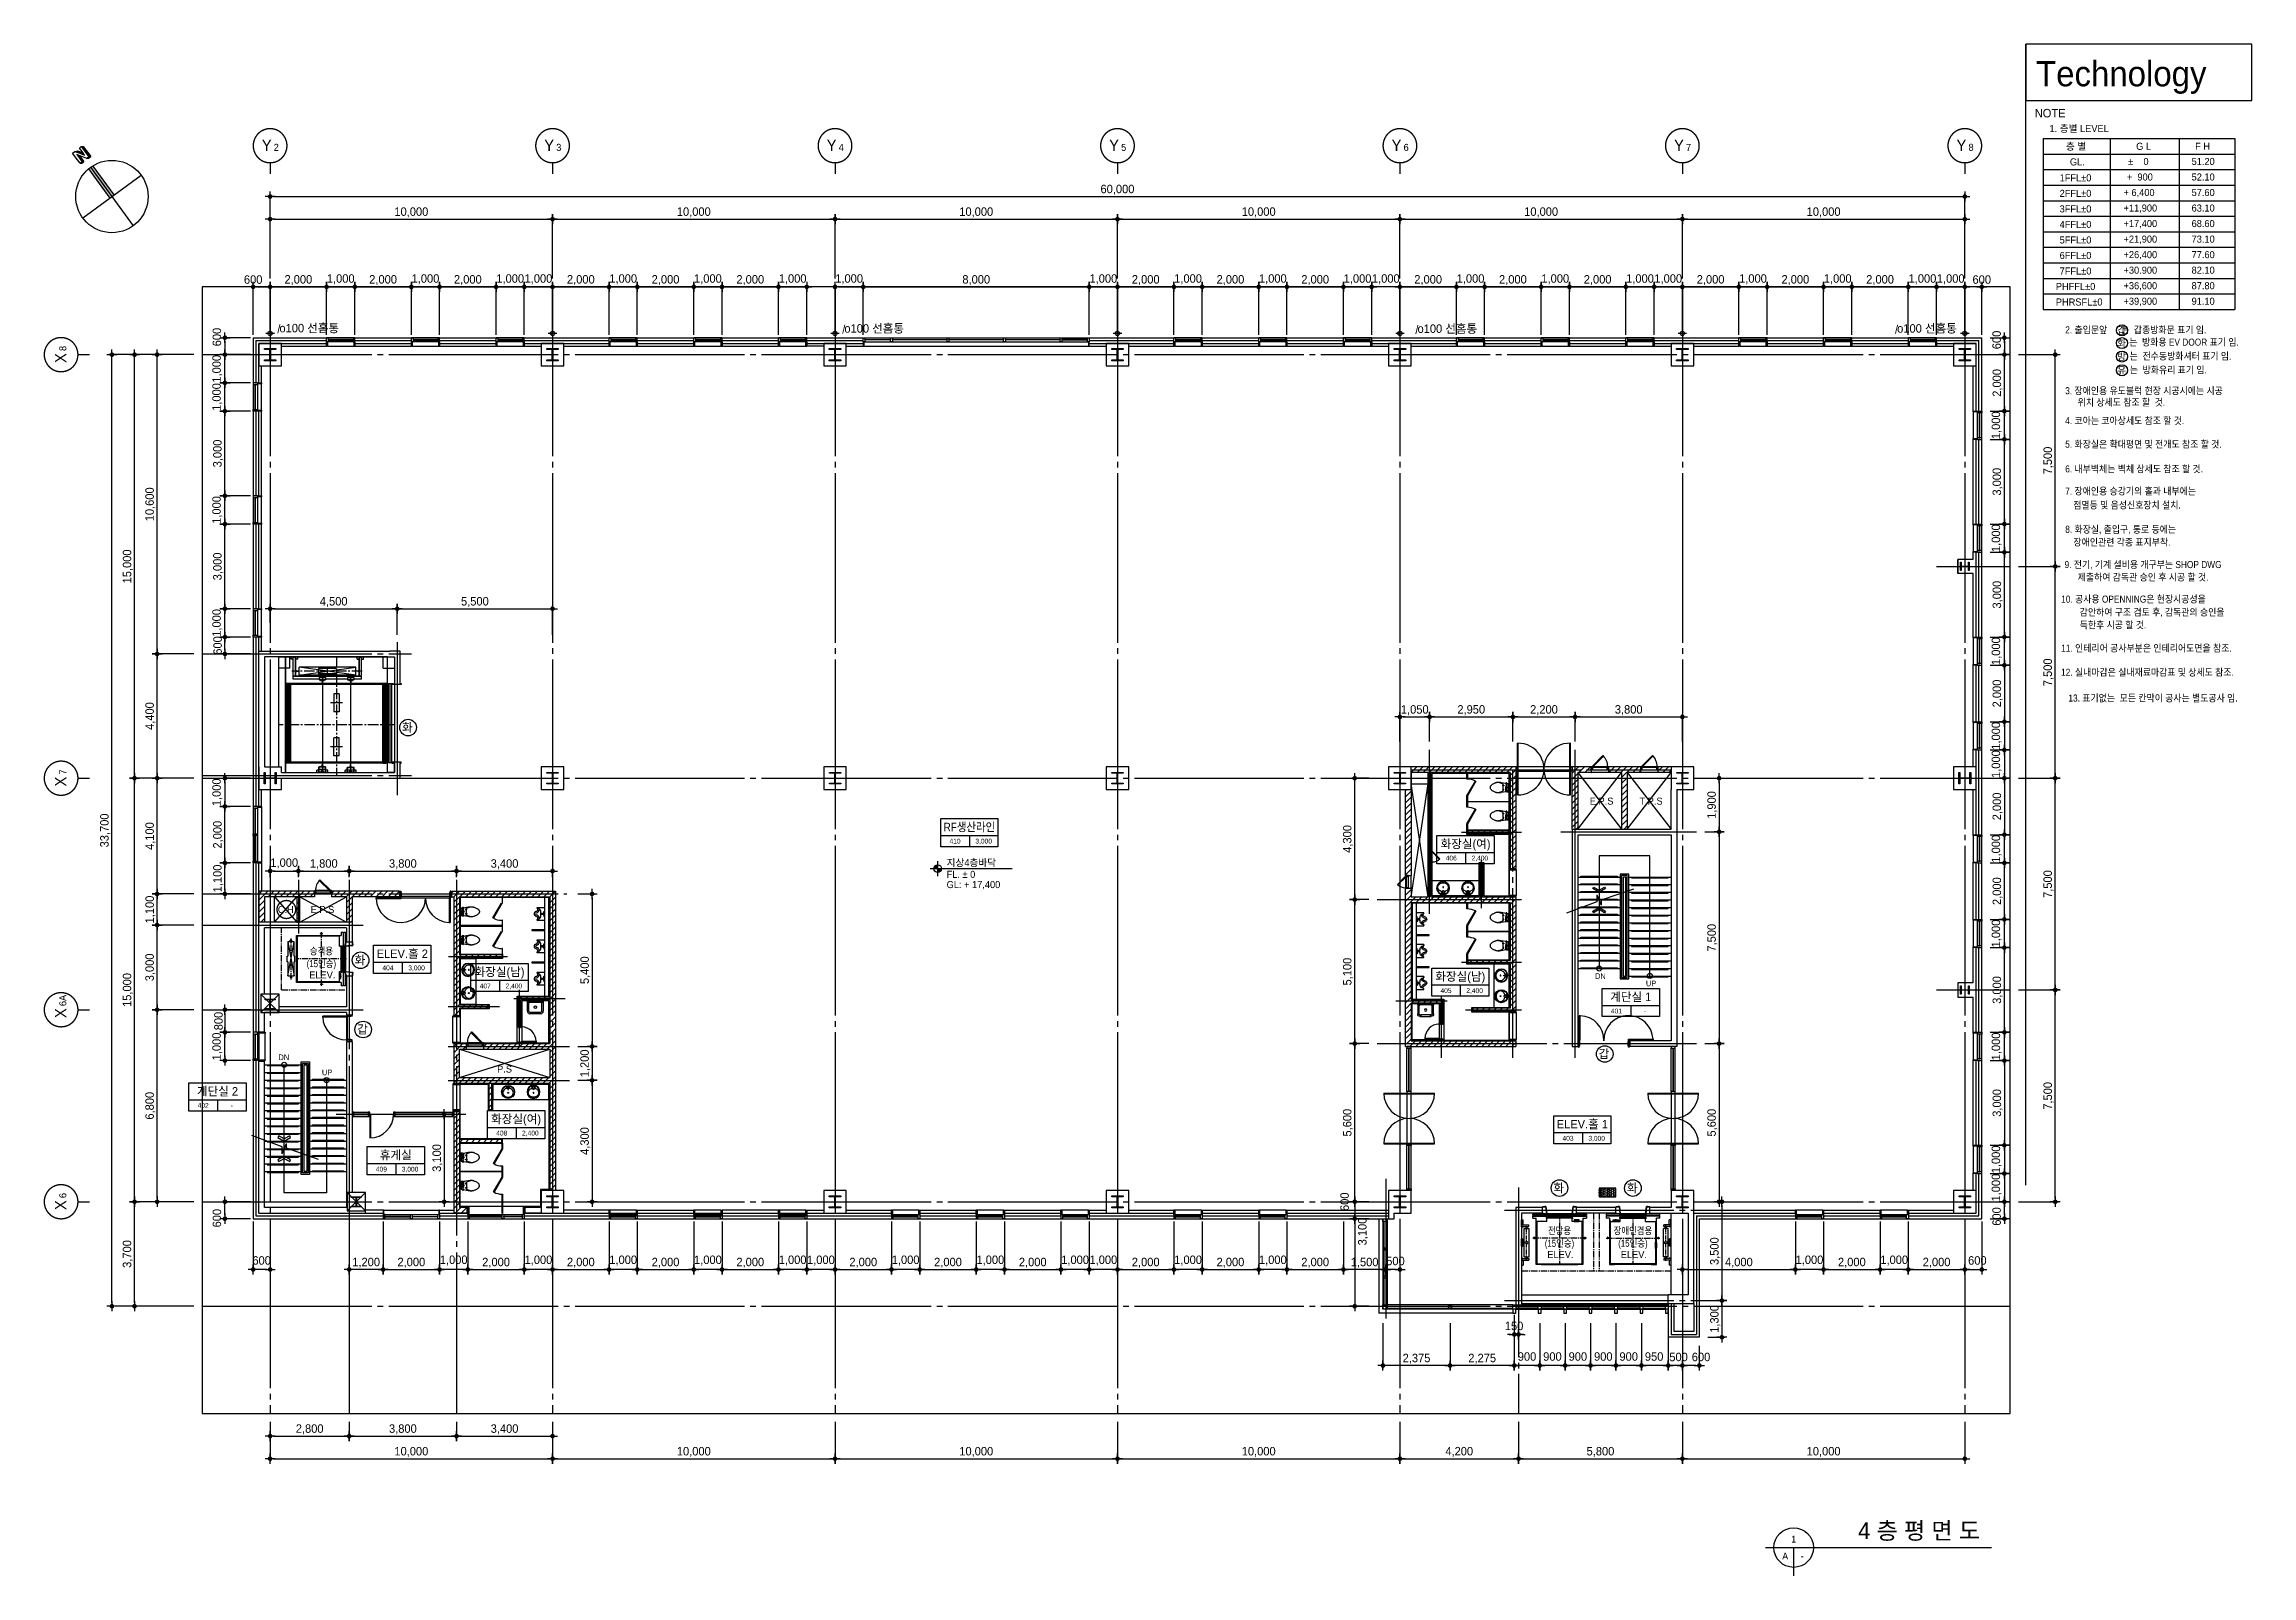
# Model space of a CAD drawing. Extents: x 14243673 to 14321835, y -1804798 to -1750552.
import ezdxf
from ezdxf.enums import TextEntityAlignment as Align

# ---------------------------------------------------------------- set-up
doc = ezdxf.new("R2010")
doc.units = 0
doc.header["$LTSCALE"] = 100
doc.header["$MEASUREMENT"] = 0
doc.header["$PDSIZE"] = -10
for name, pattern in [('CEN', [66, 60, -2, 2, -2]), ('CENTER', [7.5, 5, -1, 0.5, -1]), ('CENTER2', [1.125, 0.75, -0.125, 0.125, -0.125]), ('HIDDEN', [0.375, 0.25, -0.125]), ('PHANTOM', [2.5, 1.25, -0.25, 0.25, -0.25, 0.25, -0.25])]:
    doc.linetypes.add(name, pattern=pattern)
doc.layers.get('0').update_dxf_attribs({"linetype": 'CONTINUOUS'})
doc.layers.get('Defpoints').update_dxf_attribs({"linetype": 'CONTINUOUS'})
for name, color, linetype in [('0-내벽고정식', 7, 'CONTINUOUS'), ('8', 8, 'CONTINUOUS'), ('AXIS', 7, 'CEN'), ('CEN', 1, 'CEN'), ('COL', 2, 'CONTINUOUS'), ('col2', 3, 'CONTINUOUS'), ('DIM', 7, 'CONTINUOUS'), ('elev', 7, 'CONTINUOUS'), ('EQP', 1, 'CONTINUOUS'), ('FIN', 5, 'CONTINUOUS'), ('HAT', 5, 'CONTINUOUS'), ('HOISTWAY', 9, 'CONTINUOUS'), ('IN', 6, 'CONTINUOUS'), ('K-TOILET', 11, 'CONTINUOUS'), ('LEVEL-1', 4, 'CONTINUOUS'), ('ST', 3, 'CONTINUOUS'), ('SY2', 7, 'CONTINUOUS'), ('SYM', 7, 'CONTINUOUS'), ('TEXT', 2, 'CONTINUOUS'), ('TEXT1', 7, 'CONTINUOUS'), ('TILE', 5, 'CONTINUOUS'), ('TITLE', 3, 'CONTINUOUS'), ('TO', 6, 'CONTINUOUS'), ('WALL', 2, 'CONTINUOUS'), ('WALL-1', 7, 'CONTINUOUS'), ('WALL-UNKNOWN', 3, 'CONTINUOUS'), ('WALLBR', 3, 'CONTINUOUS'), ('WID', 4, 'CONTINUOUS'), ('WINE', 8, 'CONTINUOUS'), ('우수드레인', 8, 'CONTINUOUS'), ('지시선', 7, 'CONTINUOUS')]:
    doc.layers.add(name, color=color, linetype=linetype)
doc.styles.add('HY울를도M', font='HYWULM.TTF')
doc.styles.add('굴림', font='H2HDRM.TTF')
doc.styles.add('돋음', font='Dotum.ttf', dxfattribs={"height": 3})
doc.dimstyles.new('DIM100', dxfattribs={"dimtxt": 300, "dimasz": 120, "dimexe": 1, "dimexo": 100, "dimgap": 60, "dimtad": 1, "dimdec": 4, "dimzin": 0, "dimdsep": 46, "dimlunit": 6, "dimtxsty": '굴림', "dimblk": 'DOTT', "dimcen": 0.09, "dimadec": 0, "dimazin": 0, "dimtfac": 1, "dimtdec": 4, "dimtofl": 0, "dimtmove": 2, "dimatfit": 2, "dimldrblk": 'DOTT', "dimfxl": 1, "dimtolj": 1, "dimtzin": 0, "dimarcsym": 0})
doc.dimstyles.new('DIM50', dxfattribs={"dimscale": 50, "dimtxt": 3, "dimasz": 1.2, "dimexe": 1, "dimexo": 1, "dimgap": 0.6, "dimtad": 1, "dimdec": 4, "dimzin": 0, "dimdsep": 46, "dimlunit": 6, "dimtxsty": '굴림', "dimblk": 'DOTT', "dimcen": 0.09, "dimadec": 0, "dimazin": 0, "dimtfac": 1, "dimtdec": 4, "dimtofl": 0, "dimtmove": 2, "dimatfit": 2, "dimldrblk": 'DOTT', "dimfxl": 1, "dimtolj": 1, "dimtzin": 0, "dimarcsym": 0})
pattern_1 = [(45, (1561426.7, -3035737.57), (-106.0660172, 106.0660172), [])]
pattern_2 = [(45, (1561426.7, -3035737.57), (-106.0660172, 106.0660172), [])]
pattern_3 = [(45, (1477326.7, -3035737.57), (-106.0660172, 106.0660172), [])]

msp = doc.modelspace()

# ---------------------------------------------------------------- texts
at = {"layer": 'SYM', "style": 'HY울를도M'}
for s, p in [('1', (14305613.61478, -1803498.15773)), ('A', (14305313.61478, -1804098.15773)), ('-', (14305913.61478, -1804098.15773))]:
    msp.add_text(s, height=240, dxfattribs=at).set_placement(p, align=Align.MIDDLE_CENTER)
at = {"layer": 'TEXT', "style": 'HY울를도M'}
for s, p in [('1. 층별 LEVEL', (14314670.67215, -1753665.32638)), ('층 별', (14315252.73045, -1754295.35493)), ('GL.', (14315392.91419, -1754847.84867)), (' %%P    0', (14317364.31861, -1754834.99968)), ('G L', (14317738.87965, -1754295.35493)), ('51.20', (14319701.75296, -1754832.06976)), ('F H', (14319825.52208, -1754295.35493)), ('1FFL%%P0', (14315029.39198, -1755412.11861)), ('+  900', (14317411.46588, -1755382.06426)), ('52.10', (14319701.75296, -1755382.06426)), ('3FFL%%P0', (14315029.39198, -1756512.10761)), ('2FFL%%P0', (14315029.39198, -1755962.11311)), ('+ 6,400', (14317291.16129, -1755932.05876)), ('+11,900', (14317291.16129, -1756482.05326)), ('57.60', (14319701.75296, -1755932.05876)), ('63.10', (14319701.75296, -1756482.05326)), ('4FFL%%P0', (14315029.39198, -1757062.10211)), ('+17,400', (14317291.16129, -1757032.04776)), ('68.60', (14319701.75296, -1757032.04776)), ('5FFL%%P0', (14315029.39198, -1757612.09661)), ('+21,900', (14317291.16129, -1757582.04226)), ('73.10', (14319701.75296, -1757582.04226)), ('6FFL%%P0', (14315029.39198, -1758162.09111)), ('7FFL%%P0', (14315029.39198, -1758712.08561)), ('+26,400', (14317291.16129, -1758132.03676)), ('+30.900', (14317291.16129, -1758682.03126)), ('82.10', (14319701.75296, -1758682.03126)), ('77.60', (14319701.75296, -1758132.03676)), ('PHFFL%%P0', (14314896.00756, -1759259.08416)), ('+36,600', (14317291.16129, -1759232.02576)), ('87.80', (14319701.75296, -1759232.02576)), ('PHRSFL%%P0', (14314896.00756, -1759809.07866)), ('+39,900', (14317291.16129, -1759782.02026)), ('91.10', (14319701.75296, -1759782.02026)), ('화', (14317067.42662, -1761264.03653)), ('갑', (14317067.42662, -1760813.39544)), ('방', (14317067.42662, -1761739.62402)), ('유', (14317067.42662, -1762224.62295)), ('지상4층바닥', (14275624.29587, -1779665.92158)), ('GL: + 17,400', (14275624.29587, -1780441.24936)), ('FL. %%p 0', (14275624.29587, -1780078.88751))]:
    msp.add_text(s, height=250, dxfattribs=at).set_placement(p)
at = {"layer": 'TEXT', "style": 'HY울를도M', "width": 0.9}
for s, p in [('2. 출입문앞      는  갑종방화문 표기 임.', (14315228.02747, -1760669.7684)), ('는  방화용 EV DOOR 표기 임.', (14317493.25344, -1761105.7629)), ('는  전수동방화셔터 표기 임.', (14317510.85592, -1761601.10067)), ('는  방화유리 표기 임.', (14317515.34665, -1762089.35481)), ('3. 장애인용 유도블럭 현장 시공시에는 시공', (14315228.02747, -1762827.24158)), ('위치 상세도 참조 할  것.', (14315668.3387, -1763235.69444)), ('4. 코아는 코아상세도 참조 할 것.', (14315228.02747, -1763885.7064)), ('5. 화장실은 확대평면 및 전개도 참조 할 것.', (14315228.02747, -1764720.04269)), ('6. 내부벽체는 벽체 상세도 참조 할 것.', (14315228.02747, -1765595.25864)), ('7. 장애인용 승강기의 홀과 내부에는', (14315228.02747, -1766381.26252)), ('    점멸등 및 음성신호장치 설치.', (14315184.63288, -1766875.7404)), ('8. 화장실, 출입구, 통로 등에는', (14315228.02747, -1767735.45768)), ('    장애인관련 각종 표지부착.', (14315191.17959, -1768190.36844))]:
    msp.add_text(s, height=250, dxfattribs=at).set_placement(p, align=Align.MIDDLE_LEFT)
for s, p in [('9. 전기, 기계 설비용 개구부는 SHOP DWG', (14315203.79263, -1769107.60318)), ('제출하여 감독관 승인 후 시공 할 것.', (14315669.06273, -1769554.82746)), ('10. 공사용 OPENNING은 현장시공성을', (14315084.96221, -1770331.8576)), ('감안하여 구조 검토 후, 감독관의 승인을 ', (14315740.39396, -1770793.90208)), ('득한후 시공 할 것.', (14315740.39396, -1771245.05646)), ('11. 인테리어 공사부분은 인테리어도면을 참조.', (14315084.96221, -1772067.04416)), ('12. 실내마감은 실내재료마감표 및 상세도 참조.', (14315080.81544, -1772922.8543))]:
    msp.add_text(s, height=250, dxfattribs=at).set_placement(p)
msp.add_text('13. 표기없는  모든 칸막이 공사는 별도공사 임.', height=250, dxfattribs=at).set_placement((14318335.47136, -1773835.46066), align=Align.CENTER)
at = {"layer": 'TEXT', "style": 'HY울를도M'}
for s, p in [('E.P.S', (14298813.5455, -1777361.02862)), ('T.P.S', (14300563.5455, -1777361.02862)), ('C.H', (14252227.01301, -1781199.19177)), ('E.P.S', (14253527.01301, -1781199.19177)), ('ELEV.', (14253521.33949, -1783516.49615)), ('P.S', (14259973.21251, -1786849.19177)), ('ELEV.', (14297356.33949, -1793419.93128)), ('ELEV.', (14299956.33949, -1793419.93128))]:
    msp.add_text(s, height=250, dxfattribs=at).set_placement(p, align=Align.MIDDLE)
at = {"layer": 'TEXT', "style": 'HY울를도M', "width": 0.85}
for s, p in [('승객용', (14253488.21251, -1782663.80777)), ('(15인승)', (14253488.21251, -1783134.00787)), ('(15인승)', (14297323.21251, -1793037.44301)), ('전망용', (14297323.21251, -1792567.24291)), ('장애인겸용', (14299923.21251, -1792567.24291)), ('(15인승)', (14299923.21251, -1793037.44301))]:
    msp.add_text(s, height=250, dxfattribs=at).set_placement(p, align=Align.MIDDLE)
at = {"layer": 'TEXT1', "ltscale": 0.85, "style": 'HY울를도M'}
msp.add_text('Technology', height=892.41075, dxfattribs=at).set_placement((14314194.06855, -1752045.82081))
at = {"layer": 'TEXT1', "style": 'HY울를도M'}
for s, p in [('NOTE', (14314149.10109, -1753146.6152)), ('화', (14256343.37043, -1774902.75938)), ('화', (14254664.47233, -1783143.13065)), ('갑', (14254754.23735, -1785595.47459)), ('갑', (14298711.91643, -1786463.60178)), ('화', (14297109.75359, -1791212.66673)), ('화', (14299709.75359, -1791212.66673))]:
    msp.add_text(s, height=300, dxfattribs=at).set_placement(p)
for s, p in [('/', (14251981.80955, -1760635.75628)), ('o100 선홈통', (14253059.80955, -1760598.75628)), ('/', (14271982.80955, -1760646.75628)), ('o100 선홈통', (14273060.80955, -1760609.75628)), ('/', (14292274.80955, -1760654.75628)), ('o100 선홈통', (14293352.80955, -1760617.75628)), ('/', (14309255.62097, -1760646.75628)), ('o100 선홈통', (14310333.62097, -1760609.75628))]:
    msp.add_text(s, height=300, dxfattribs=at).set_placement(p, align=Align.MIDDLE)
at = {"layer": 'TEXT1', "style": 'HY울를도M', "width": 0.9}
msp.add_text('RF생산라인', height=300, dxfattribs=at).set_placement((14276430.14311, -1778428.85117), align=Align.CENTER)
at = {"layer": 'TEXT1', "color": 2, "style": 'HY울를도M'}
for s, p in [('410', (14275923.39516, -1778777.9811)), ('406', (14293490.34075, -1779376.82369)), ('404', (14255844.73333, -1783266.40127)), ('407', (14259290.2191, -1783906.86365)), ('405', (14293304.0807, -1784071.63342)), ('401', (14299338.74319, -1784793.18472)), ('402', (14249303.64151, -1788137.88614)), ('408', (14259874.24951, -1789118.03055)), ('403', (14297625.51722, -1789300.61155)), ('409', (14255614.27599, -1790394.97868))]:
    msp.add_text(s, height=170, dxfattribs=at).set_placement(p, align=Align.MIDDLE_CENTER)
at = {"layer": 'TEXT1', "style": 'HY울를도M'}
for s, p in [('3,000', (14276936.89107, -1778777.9811)), ('2,400', (14294503.83666, -1779376.82369)), ('3,000', (14256858.22924, -1783266.40127)), ('2,400', (14260303.71502, -1783906.86365)), ('2,400', (14294317.57661, -1784071.63342)), ('2,400', (14294317.57661, -1784071.63342)), ('-', (14300352.2391, -1784793.18472)), ('-', (14250317.13742, -1788137.88614)), ('2,400', (14260887.74543, -1789118.03055)), ('3,000', (14298639.01313, -1789300.61155)), ('3,000', (14256627.7719, -1790394.97868))]:
    msp.add_text(s, height=170, dxfattribs=at).set_placement(p, align=Align.MIDDLE_CENTER)
for s, p in [('화장실(여)', (14293997.0887, -1779027.69377)), ('ELEV.홀 2', (14256351.48128, -1782917.27135)), ('화장실(남)', (14259796.96706, -1783557.73373)), ('화장실(남)', (14293810.82866, -1783722.5035)), ('화장실(남)', (14293810.82866, -1783722.5035)), ('계단실 1', (14299845.49115, -1784444.0548)), ('계단실 2', (14249810.38946, -1787788.75622)), ('화장실(여)', (14260380.99747, -1788768.90063)), ('ELEV.홀 1', (14298132.26517, -1788951.48162)), ('휴게실', (14256121.02394, -1790045.84876))]:
    msp.add_text(s, height=300, dxfattribs=at).set_placement(p, align=Align.CENTER)
at = {"layer": 'TITLE', "color": 4, "style": 'HY울를도M'}
for s, p in [('DN', (14298582.71552, -1783659.1087)), ('UP', (14300382.71552, -1783916.67538)), ('DN', (14251971.21784, -1786533.32474)), ('UP', (14253507.02184, -1787071.46808))]:
    msp.add_text(s, height=200, dxfattribs=at).set_placement(p)
at = {"layer": 'TITLE', "style": 'HY울를도M'}
msp.add_text('4 층 평 면 도', height=600, dxfattribs=at).set_placement((14312213.61478, -1803678.15773), align=Align.BOTTOM_RIGHT)

# ---------------------------------------------------------------- blocks, each defined once
blk = doc.blocks.new('전망15인승')
at = {"layer": 'elev', "color": 4, "ltscale": 5}
for p, q in [((-350, -35), (600, -35)), ((-350, -90), (-350, -35)), ((1550, -90), (-350, -90)), ((1065, -45), (135, -45)), ((135, -80), (135, -45)), ((1065, -80), (135, -80)), ((600, -35), (1550, -35)), ((600, -90), (600, -45)), ((1065, -80), (1065, -45)), ((1550, -35), (1550, -90))]:
    blk.add_line(p, q, dxfattribs=at)
at = {"layer": 'HOISTWAY', "color": 1, "linetype": 'CENTER2', "ltscale": 3}
for p, q in [((600, 0), (600, -1807)), ((1550, -885), (-350, -885))]:
    blk.add_line(p, q, dxfattribs=at)
at = {"layer": 'HOISTWAY', "ltscale": 5}
for p, q in [((-350, -115), (1550, -115)), ((-350, -185), (-350, -115)), ((-350, -185), (-230, -185)), ((-230, -1820), (-230, -185)), ((-200, -295), (-200, -1795)), ((150, -295), (-200, -295)), ((150, -185), (120, -185)), ((1065, -145), (135, -145)), ((135, -180), (135, -145)), ((1065, -180), (135, -180)), ((150, -295), (150, -185)), ((600, -180), (600, -145)), ((1050, -295), (1050, -185)), ((1050, -185), (1080, -185)), ((1400, -295), (1050, -295)), ((1065, -180), (1065, -145)), ((1400, -1795), (1400, -295)), ((1430, -185), (1430, -1820)), ((1430, -185), (1550, -185)), ((1550, -115), (1550, -185)), ((-290, -851), (-306, -851)), ((-306, -851), (-306, -919)), ((-290, -919), (-306, -919)), ((-290, -877), (-290, -851)), ((-250, -877), (-290, -877)), ((-290, -893), (-290, -919)), ((-250, -893), (-290, -893)), ((-250, -893), (-250, -877)), ((1450, -893), (1450, -877)), ((1450, -877), (1490, -877)), ((1450, -893), (1490, -893)), ((1490, -851), (1506, -851)), ((1490, -877), (1490, -851)), ((1490, -893), (1490, -919)), ((1490, -919), (1506, -919)), ((1506, -851), (1506, -919)), ((-50, -1825), (-230, -1825)), ((-200, -1795), (-50, -1795)), ((-50, -1806), (-50, -1795)), ((-50, -1825), (-50, -1814)), ((1250, -1795), (1400, -1795)), ((1250, -1806), (1250, -1795)), ((1250, -1825), (1250, -1814)), ((1430, -1825), (1250, -1825))]:
    blk.add_line(p, q, dxfattribs=at)
at = {"layer": 'HOISTWAY', "ltscale": 200}
for p, q in [((1296, -295), (1116, -245)), ((1296, -245), (1116, -295)), ((1206, -318), (1206, -222)), ((-177, -1142), (-253, -1142)), ((-230, -1052), (-200, -1232)), ((-200, -1052), (-230, -1232))]:
    blk.add_line(p, q, dxfattribs=at)
at = {"layer": 'HOISTWAY'}
for p, q in [((-193, -1032), (-200, -1032)), ((-200, -1052), (-200, -1032)), ((-200, -1052), (-200, -1252)), ((-200, -1252), (-193, -1252)), ((-193, -1252), (-193, -1032)), ((-193, -1252), (-193, -1038))]:
    blk.add_line(p, q, dxfattribs=at)
at = {"layer": 'HOISTWAY', "color": 1, "ltscale": 5}
for p, q in [((-70, -1806), (1270, -1806)), ((-70, -1814), (-70, -1806)), ((-70, -1814), (1270, -1814)), ((1270, -1814), (1270, -1806))]:
    blk.add_line(p, q, dxfattribs=at)
at = {"layer": 'HOISTWAY', "color": 8, "ltscale": 5}
for p, q in [((-50, -1795), (1250, -1795)), ((-50, -1825), (1250, -1825))]:
    blk.add_line(p, q, dxfattribs=at)
at = {"layer": 'HOISTWAY'}
for points in [[(1296, -245), (1116, -245), (1116, -295), (1296, -295)], [(-230, -1052), (-230, -1232), (-200, -1232), (-200, -1052)]]:
    blk.add_lwpolyline(points, close=True, dxfattribs=at)
blk = doc.blocks.new('카운트')
at = {"layer": 'elev', "color": 8}
for p, q in [((-100, -545), (-270, -545)), ((-270, -1545), (-270, -545)), ((-261, -482), (-261, -417)), ((-16, -417), (-261, -417)), ((-16, -477), (-261, -477)), ((-16, -482), (-261, -482)), ((-224, -495), (-224, -491)), ((-224, -495), (-221, -495)), ((-221, -495), (-221, -491)), ((-218, -485), (-196, -485)), ((-218, -488), (-196, -488)), ((-193, -537), (-193, -491)), ((-190, -537), (-190, -491)), ((-180, -537), (-180, -491)), ((-177, -537), (-177, -491)), ((-174, -485), (-152, -485)), ((-174, -488), (-152, -488)), ((-149, -495), (-149, -491)), ((-149, -495), (-146, -495)), ((-146, -495), (-146, -491)), ((-100, -1545), (-100, -545)), ((0, -242), (-65, -242)), ((-65, -417), (-65, -242)), ((-65, -492), (-65, -482)), ((0, -492), (-65, -492)), ((-16, -482), (-16, -417)), ((-6, -492), (-6, -242)), ((-100, -1545), (-270, -1545)), ((-193, -1553), (-193, -1599)), ((-190, -1553), (-190, -1599)), ((-180, -1553), (-180, -1599)), ((-177, -1553), (-177, -1599)), ((-129, -1043), (-104, -1043)), ((-129, -1053), (-104, -1053)), ((-104, -1043), (-101, -1044)), ((-104, -1053), (-101, -1051)), ((-101, -1044), (-86, -1044)), ((-101, -1051), (-86, -1051)), ((-82, -1041), (-86, -1044)), ((-82, -1055), (-86, -1051)), ((-80, -1011), (-82, -1041)), ((-82, -1055), (-80, -1084)), ((-78, -1009), (-74, -1009)), ((-78, -1087), (-74, -1087)), ((-74, -1009), (-74, -1087)), ((-25, -948), (-71, -948)), ((-71, -1148), (-71, -948)), ((-25, -1148), (-71, -1148)), ((-62, -1148), (-62, -948)), ((-25, -952), (-62, -952)), ((-25, -998), (-62, -998)), ((-25, -1098), (-62, -1098)), ((-25, -1144), (-62, -1144)), ((-50, -948), (-50, -918)), ((0, -918), (-50, -918)), ((-50, -1098), (-50, -998)), ((-50, -1178), (-50, -1148)), ((0, -1178), (-50, -1178)), ((-25, -948), (-25, -998)), ((-25, -1148), (-25, -1098)), ((-4, -1178), (-4, -918)), ((-16, -1608), (-261, -1608)), ((-261, -1608), (-261, -1673)), ((-16, -1613), (-261, -1613)), ((-16, -1673), (-261, -1673)), ((-224, -1595), (-224, -1599)), ((-221, -1595), (-224, -1595)), ((-221, -1595), (-221, -1599)), ((-196, -1602), (-218, -1602)), ((-196, -1605), (-218, -1605)), ((-152, -1602), (-174, -1602)), ((-152, -1605), (-174, -1605)), ((-146, -1595), (-149, -1595)), ((-149, -1595), (-149, -1599)), ((-146, -1595), (-146, -1599)), ((-65, -1598), (-65, -1608)), ((0, -1598), (-65, -1598)), ((-65, -1673), (-65, -1848)), ((0, -1848), (-65, -1848)), ((-16, -1608), (-16, -1673)), ((-6, -1598), (-6, -1848))]:
    blk.add_line(p, q, dxfattribs=at)
at = {"layer": 'elev', "color": 1, "linetype": 'PHANTOM'}
blk.add_line((-185, -1691), (-185, -405), dxfattribs=at)
at = {"layer": 'elev', "color": 8}
blk.add_circle((-185, -1045), 42.8, dxfattribs=at)
for centre, radius, start, end in [((-218, -491), 6.2, 90, 180), ((-218, -491), 3, 90, 180), ((-196, -491), 6.2, 0, 90), ((-196, -491), 3, 0, 90), ((-185, -537), 8.2, 180, 0), ((-185, -537), 5, 180, 0), ((-174, -491), 6.2, 90, 180), ((-174, -491), 3, 90, 180), ((-152, -491), 6.2, 0, 90), ((-152, -491), 3, 0, 90), ((-185, -1553), 8.2, 0, 180), ((-185, -1553), 5, 0, 180), ((-78, -1011), 2.5, 90, 176.59066), ((-78, -1084), 2.5, 183.40934, 270), ((-218, -1599), 6.2, 180, 270), ((-218, -1599), 3, 180, 270), ((-196, -1599), 3, 270, 0), ((-196, -1599), 6.2, 270, 0), ((-174, -1599), 6.2, 180, 270), ((-174, -1599), 3, 180, 270), ((-152, -1599), 3, 270, 0), ((-152, -1599), 6.2, 270, 0)]:
    blk.add_arc(centre, radius, start, end, dxfattribs=at)
blk = doc.blocks.new('전망15인승-2호')
at = {"layer": 'elev', "color": 4, "ltscale": 5}
for p, q in [((-350, -35), (600, -35)), ((-350, -90), (-350, -35)), ((1550, -90), (-350, -90)), ((1065, -45), (135, -45)), ((135, -80), (135, -45)), ((1065, -80), (135, -80)), ((600, -35), (1550, -35)), ((600, -90), (600, -45)), ((1065, -80), (1065, -45)), ((1550, -35), (1550, -90))]:
    blk.add_line(p, q, dxfattribs=at)
at = {"layer": 'HOISTWAY', "color": 1, "linetype": 'CENTER2', "ltscale": 3}
for p, q in [((600, 0), (600, -1807)), ((1550, -885), (-350, -885))]:
    blk.add_line(p, q, dxfattribs=at)
at = {"layer": 'HOISTWAY', "ltscale": 5}
for p, q in [((-350, -115), (1550, -115)), ((-350, -185), (-350, -115)), ((-350, -185), (-230, -185)), ((-230, -1820), (-230, -185)), ((-200, -295), (-200, -1795)), ((150, -295), (-200, -295)), ((150, -185), (120, -185)), ((1065, -145), (135, -145)), ((135, -180), (135, -145)), ((1065, -180), (135, -180)), ((150, -295), (150, -185)), ((600, -180), (600, -145)), ((1050, -295), (1050, -185)), ((1050, -185), (1080, -185)), ((1400, -295), (1050, -295)), ((1065, -180), (1065, -145)), ((1400, -1795), (1400, -295)), ((1430, -185), (1430, -1820)), ((1430, -185), (1550, -185)), ((1550, -115), (1550, -185)), ((-290, -851), (-306, -851)), ((-306, -851), (-306, -919)), ((-290, -919), (-306, -919)), ((-290, -877), (-290, -851)), ((-250, -877), (-290, -877)), ((-290, -893), (-290, -919)), ((-250, -893), (-290, -893)), ((-250, -893), (-250, -877)), ((1450, -893), (1450, -877)), ((1450, -877), (1490, -877)), ((1450, -893), (1490, -893)), ((1490, -851), (1506, -851)), ((1490, -877), (1490, -851)), ((1490, -893), (1490, -919)), ((1490, -919), (1506, -919)), ((1506, -851), (1506, -919)), ((-50, -1825), (-230, -1825)), ((-200, -1795), (-50, -1795)), ((-50, -1806), (-50, -1795)), ((-50, -1825), (-50, -1814)), ((1250, -1795), (1400, -1795)), ((1250, -1806), (1250, -1795)), ((1250, -1825), (1250, -1814)), ((1430, -1825), (1250, -1825))]:
    blk.add_line(p, q, dxfattribs=at)
at = {"layer": 'HOISTWAY', "ltscale": 200}
for p, q in [((1296, -295), (1116, -245)), ((1296, -245), (1116, -295)), ((1206, -318), (1206, -222))]:
    blk.add_line(p, q, dxfattribs=at)
at = {"layer": 'HOISTWAY', "color": 1, "ltscale": 5}
for p, q in [((-70, -1806), (1270, -1806)), ((-70, -1814), (-70, -1806)), ((-70, -1814), (1270, -1814)), ((1270, -1814), (1270, -1806))]:
    blk.add_line(p, q, dxfattribs=at)
at = {"layer": 'HOISTWAY', "color": 8, "ltscale": 5}
for p, q in [((-50, -1795), (1250, -1795)), ((-50, -1825), (1250, -1825))]:
    blk.add_line(p, q, dxfattribs=at)
at = {"layer": 'HOISTWAY'}
blk.add_lwpolyline([(1296, -245), (1116, -245), (1116, -295), (1296, -295)], close=True, dxfattribs=at)
blk = doc.blocks.new('승객용15인승')
at = {"layer": 'elev', "color": 8, "ltscale": 5}
for p, q in [((-1994, 44), (-1994, 60)), ((-1926, 60), (-1994, 60)), ((-1968, 44), (-1994, 44)), ((-1968, 0), (-1968, 44)), ((-1952, 0), (-1952, 44)), ((-1952, 44), (-1926, 44)), ((-1926, 44), (-1926, 60)), ((-2095, -700), (-2095, -500)), ((-2095, -500), (-2070, -500)), ((-2070, -700), (-2095, -700)), ((-2070, 0), (-1850, -1200)), ((-2070, -1200), (-1850, 0)), ((-2070, 0), (-2070, -500)), ((-1850, 0), (-2070, 0)), ((-2070, -700), (-2070, -1200)), ((-1850, -500), (-1850, 0)), ((-1825, -500), (-1850, -500)), ((-1850, -1200), (-1850, -700)), ((-1850, -700), (-1825, -700)), ((-1825, -700), (-1825, -500)), ((-2070, -1200), (-1850, -1200)), ((-1994, -1244), (-1994, -1260)), ((-1968, -1244), (-1994, -1244)), ((-1926, -1260), (-1994, -1260)), ((-1968, -1200), (-1968, -1244)), ((-1952, -1200), (-1952, -1244)), ((-1952, -1244), (-1926, -1244)), ((-1926, -1244), (-1926, -1260))]:
    blk.add_line(p, q, dxfattribs=at)
at = {"layer": 'elev', "color": 4, "ltscale": 5}
for p, q in [((-90, -1550), (-90, 350)), ((-90, 350), (-35, 350)), ((-35, 350), (-35, -600)), ((-90, -600), (-45, -600)), ((-80, -1065), (-80, -135)), ((-80, -135), (-45, -135)), ((-45, -1065), (-45, -135)), ((-35, -600), (-35, -1550)), ((-35, -1550), (-90, -1550)), ((-80, -1065), (-45, -1065))]:
    blk.add_line(p, q, dxfattribs=at)
at = {"layer": 'HOISTWAY', "color": 1, "linetype": 'CENTER2', "ltscale": 3}
for p, q in [((-1960, -1326), (-1960, 127)), ((-885, -1550), (-885, 350)), ((0, -600), (-1770, -600))]:
    blk.add_line(p, q, dxfattribs=at)
at = {"layer": 'HOISTWAY', "ltscale": 5}
for p, q in [((-1770, 230), (-185, 230)), ((-1770, -1430), (-1770, 230)), ((-245, 200), (-1745, 200)), ((-1745, 200), (-1745, -1400)), ((-919, 290), (-919, 306)), ((-851, 306), (-919, 306)), ((-893, 290), (-919, 290)), ((-893, 250), (-893, 290)), ((-893, 250), (-877, 250)), ((-877, 290), (-851, 290)), ((-877, 250), (-877, 290)), ((-851, 290), (-851, 306)), ((-245, -150), (-245, 200)), ((-185, 350), (-185, 230)), ((-185, 350), (-115, 350)), ((-115, 350), (-115, -1550)), ((-245, -150), (-185, -150)), ((-185, -150), (-185, -120)), ((-180, -1065), (-180, -135)), ((-180, -135), (-145, -135)), ((-180, -600), (-145, -600)), ((-145, -1065), (-145, -135)), ((-185, -1430), (-1770, -1430)), ((-1745, -1400), (-245, -1400)), ((-893, -1490), (-919, -1490)), ((-919, -1490), (-919, -1506)), ((-851, -1506), (-919, -1506)), ((-893, -1450), (-877, -1450)), ((-893, -1450), (-893, -1490)), ((-877, -1450), (-877, -1490)), ((-877, -1490), (-851, -1490)), ((-851, -1490), (-851, -1506)), ((-245, -1400), (-245, -1050)), ((-245, -1050), (-185, -1050)), ((-185, -1050), (-185, -1080)), ((-185, -1430), (-185, -1550)), ((-115, -1550), (-185, -1550)), ((-180, -1065), (-145, -1065))]:
    blk.add_line(p, q, dxfattribs=at)
at = {"layer": 'HOISTWAY', "ltscale": 200}
for p, q in [((-268, -1206), (-172, -1206)), ((-245, -1296), (-195, -1116)), ((-195, -1296), (-245, -1116))]:
    blk.add_line(p, q, dxfattribs=at)
at = {"layer": 'HOISTWAY'}
blk.add_lwpolyline([(-195, -1296), (-195, -1116), (-245, -1116), (-245, -1296)], close=True, dxfattribs=at)
blk = doc.blocks.new('DOTT')
for p, q in [((-1.5, 0), (1.5, 0)), ((0, 1.5), (0, -1.5))]:
    blk.add_line(p, q)
at = {"color": 6, "const_width": 0.68}
blk.add_lwpolyline([(-0.34, 0, 1), (0.34, 0, 1)], format="xyb", close=True, dxfattribs=at)
blk = doc.blocks.new('*D18')
at = {"layer": 'Defpoints', "color": 0, "lineweight": -3}
for p in [(14311673, -1755949), (14251673, -1759149), (14311673, -1759149)]:
    blk.add_point(p, dxfattribs=at)
at = {"layer": 'DIM', "color": 7, "lineweight": -2}
for p, q in [((14251673, -1758849), (14251673, -1755849)), ((14251793, -1755949), (14311553, -1755949)), ((14311673, -1758849), (14311673, -1755849))]:
    blk.add_line(p, q, dxfattribs=at)
at = {"layer": 'DIM', "color": 7, "lineweight": -2, "xscale": 120, "yscale": 120, "zscale": 120, "rotation": 180}
blk.add_blockref('DOTT', (14251673, -1755949), dxfattribs=at)
at = {"layer": 'DIM', "color": 7, "lineweight": -2, "xscale": 120, "yscale": 120, "zscale": 120}
blk.add_blockref('DOTT', (14311673, -1755949), dxfattribs=at)
at = {"layer": 'DIM', "color": 3, "insert": (14281673, -1755710), "char_height": 300, "attachment_point": 5, "style": '굴림'}
blk.add_mtext('\\A1;60,000', dxfattribs=at)
blk = doc.blocks.new('*D19')
at = {"layer": 'Defpoints', "color": 0, "lineweight": -3}
for p in [(14261673, -1756749), (14251673, -1759149), (14261673, -1759149)]:
    blk.add_point(p, dxfattribs=at)
at = {"layer": 'DIM', "color": 7, "lineweight": -2}
for p, q in [((14251673, -1758849), (14251673, -1756649)), ((14251793, -1756749), (14261553, -1756749)), ((14261673, -1758849), (14261673, -1756649))]:
    blk.add_line(p, q, dxfattribs=at)
at = {"layer": 'DIM', "color": 7, "lineweight": -2, "xscale": 120, "yscale": 120, "zscale": 120, "rotation": 180}
blk.add_blockref('DOTT', (14251673, -1756749), dxfattribs=at)
at = {"layer": 'DIM', "color": 7, "lineweight": -2, "xscale": 120, "yscale": 120, "zscale": 120}
blk.add_blockref('DOTT', (14261673, -1756749), dxfattribs=at)
at = {"layer": 'DIM', "color": 3, "insert": (14256673, -1756511), "char_height": 300, "attachment_point": 5, "style": '굴림'}
blk.add_mtext('\\A1;10,000', dxfattribs=at)
blk = doc.blocks.new('*D20')
at = {"layer": 'Defpoints', "color": 0, "lineweight": -3}
for p in [(14271673, -1756749), (14261673, -1759149), (14271673, -1759149)]:
    blk.add_point(p, dxfattribs=at)
at = {"layer": 'DIM', "color": 7, "lineweight": -2}
for p, q in [((14261673, -1758849), (14261673, -1756649)), ((14261793, -1756749), (14271553, -1756749)), ((14271673, -1758849), (14271673, -1756649))]:
    blk.add_line(p, q, dxfattribs=at)
at = {"layer": 'DIM', "color": 7, "lineweight": -2, "xscale": 120, "yscale": 120, "zscale": 120, "rotation": 180}
blk.add_blockref('DOTT', (14261673, -1756749), dxfattribs=at)
at = {"layer": 'DIM', "color": 7, "lineweight": -2, "xscale": 120, "yscale": 120, "zscale": 120}
blk.add_blockref('DOTT', (14271673, -1756749), dxfattribs=at)
at = {"layer": 'DIM', "color": 3, "insert": (14266673, -1756511), "char_height": 300, "attachment_point": 5, "style": '굴림'}
blk.add_mtext('\\A1;10,000', dxfattribs=at)
blk = doc.blocks.new('*D21')
at = {"layer": 'Defpoints', "color": 0, "lineweight": -3}
for p in [(14281673, -1756749), (14271673, -1759149), (14281673, -1759149)]:
    blk.add_point(p, dxfattribs=at)
at = {"layer": 'DIM', "color": 7, "lineweight": -2}
for p, q in [((14271673, -1758849), (14271673, -1756649)), ((14271793, -1756749), (14281553, -1756749)), ((14281673, -1758849), (14281673, -1756649))]:
    blk.add_line(p, q, dxfattribs=at)
at = {"layer": 'DIM', "color": 7, "lineweight": -2, "xscale": 120, "yscale": 120, "zscale": 120, "rotation": 180}
blk.add_blockref('DOTT', (14271673, -1756749), dxfattribs=at)
at = {"layer": 'DIM', "color": 7, "lineweight": -2, "xscale": 120, "yscale": 120, "zscale": 120}
blk.add_blockref('DOTT', (14281673, -1756749), dxfattribs=at)
at = {"layer": 'DIM', "color": 3, "insert": (14276673, -1756511), "char_height": 300, "attachment_point": 5, "style": '굴림'}
blk.add_mtext('\\A1;10,000', dxfattribs=at)
blk = doc.blocks.new('*D22')
at = {"layer": 'Defpoints', "color": 0, "lineweight": -3}
for p in [(14291673, -1756749), (14281673, -1759149), (14291673, -1759149)]:
    blk.add_point(p, dxfattribs=at)
at = {"layer": 'DIM', "color": 7, "lineweight": -2}
for p, q in [((14281673, -1758849), (14281673, -1756649)), ((14281793, -1756749), (14291553, -1756749)), ((14291673, -1758849), (14291673, -1756649))]:
    blk.add_line(p, q, dxfattribs=at)
at = {"layer": 'DIM', "color": 7, "lineweight": -2, "xscale": 120, "yscale": 120, "zscale": 120, "rotation": 180}
blk.add_blockref('DOTT', (14281673, -1756749), dxfattribs=at)
at = {"layer": 'DIM', "color": 7, "lineweight": -2, "xscale": 120, "yscale": 120, "zscale": 120}
blk.add_blockref('DOTT', (14291673, -1756749), dxfattribs=at)
at = {"layer": 'DIM', "color": 3, "insert": (14286673, -1756511), "char_height": 300, "attachment_point": 5, "style": '굴림'}
blk.add_mtext('\\A1;10,000', dxfattribs=at)
blk = doc.blocks.new('*D23')
at = {"layer": 'Defpoints', "color": 0, "lineweight": -3}
for p in [(14301673, -1756749), (14291673, -1759149), (14301673, -1759149)]:
    blk.add_point(p, dxfattribs=at)
at = {"layer": 'DIM', "color": 7, "lineweight": -2}
for p, q in [((14291673, -1758849), (14291673, -1756649)), ((14291793, -1756749), (14301553, -1756749)), ((14301673, -1758849), (14301673, -1756649))]:
    blk.add_line(p, q, dxfattribs=at)
at = {"layer": 'DIM', "color": 7, "lineweight": -2, "xscale": 120, "yscale": 120, "zscale": 120, "rotation": 180}
blk.add_blockref('DOTT', (14291673, -1756749), dxfattribs=at)
at = {"layer": 'DIM', "color": 7, "lineweight": -2, "xscale": 120, "yscale": 120, "zscale": 120}
blk.add_blockref('DOTT', (14301673, -1756749), dxfattribs=at)
at = {"layer": 'DIM', "color": 3, "insert": (14296673, -1756511), "char_height": 300, "attachment_point": 5, "style": '굴림'}
blk.add_mtext('\\A1;10,000', dxfattribs=at)
blk = doc.blocks.new('*D24')
at = {"layer": 'Defpoints', "color": 0, "lineweight": -3}
for p in [(14311673, -1756749), (14301673, -1759149), (14311673, -1759149)]:
    blk.add_point(p, dxfattribs=at)
at = {"layer": 'DIM', "color": 7, "lineweight": -2}
for p, q in [((14301673, -1758849), (14301673, -1756649)), ((14301793, -1756749), (14311553, -1756749)), ((14311673, -1758849), (14311673, -1756649))]:
    blk.add_line(p, q, dxfattribs=at)
at = {"layer": 'DIM', "color": 7, "lineweight": -2, "xscale": 120, "yscale": 120, "zscale": 120, "rotation": 180}
blk.add_blockref('DOTT', (14301673, -1756749), dxfattribs=at)
at = {"layer": 'DIM', "color": 7, "lineweight": -2, "xscale": 120, "yscale": 120, "zscale": 120}
blk.add_blockref('DOTT', (14311673, -1756749), dxfattribs=at)
at = {"layer": 'DIM', "color": 3, "insert": (14306673, -1756511), "char_height": 300, "attachment_point": 5, "style": '굴림'}
blk.add_mtext('\\A1;10,000', dxfattribs=at)
blk = doc.blocks.new('BOMBOM_S')
at = {"color": 7}
blk.add_line((0, 0.4), (0, 0), dxfattribs=at)
blk.add_lwpolyline([(-0.6, 1, 1), (0.6, 1, 1), (-0.6, 1, 1)], format="xyb", dxfattribs=at)
at = {"color": 1, "style": '돋음'}
for tag, p, height in [('X', (-0.295, 0.816), 0.4), ('N', (0.129, 0.816), 0.25)]:
    blk.add_attdef(tag, p, '', height=height, dxfattribs=at)
blk = doc.blocks.new('*D25')
at = {"layer": 'Defpoints', "color": 0, "lineweight": -3}
for p in [(14246073, -1761549), (14249273, -1761549), (14249273, -1795249)]:
    blk.add_point(p, dxfattribs=at)
at = {"layer": 'DIM', "color": 7, "lineweight": -2}
for p, q in [((14248973, -1761549), (14245973, -1761549)), ((14246073, -1795129), (14246073, -1761669)), ((14248973, -1795249), (14245973, -1795249))]:
    blk.add_line(p, q, dxfattribs=at)
at = {"layer": 'DIM', "color": 7, "lineweight": -2, "xscale": 120, "yscale": 120, "zscale": 120}
for p, rotation in [((14246073, -1761549), 90), ((14246073, -1795249), 270)]:
    blk.add_blockref('DOTT', p, dxfattribs=dict(at, rotation=rotation))
at = {"layer": 'DIM', "color": 3, "insert": (14245834, -1778399), "char_height": 300, "attachment_point": 5, "rotation": 90, "style": '굴림'}
blk.add_mtext('\\A1;33,700', dxfattribs=at)
blk = doc.blocks.new('*D26')
at = {"layer": 'Defpoints', "color": 0, "lineweight": -3}
for p in [(14246873, -1761549), (14249273, -1761549), (14248123, -1776549)]:
    blk.add_point(p, dxfattribs=at)
at = {"layer": 'DIM', "color": 7, "lineweight": -2}
for p, q in [((14248973, -1761549), (14246773, -1761549)), ((14246873, -1776429), (14246873, -1761669)), ((14247823, -1776549), (14246773, -1776549))]:
    blk.add_line(p, q, dxfattribs=at)
at = {"layer": 'DIM', "color": 7, "lineweight": -2, "xscale": 120, "yscale": 120, "zscale": 120}
for p, rotation in [((14246873, -1761549), 90), ((14246873, -1776549), 270)]:
    blk.add_blockref('DOTT', p, dxfattribs=dict(at, rotation=rotation))
at = {"layer": 'DIM', "color": 3, "insert": (14246635, -1769049), "char_height": 300, "attachment_point": 5, "rotation": 90, "style": '굴림'}
blk.add_mtext('\\A1;15,000', dxfattribs=at)
blk = doc.blocks.new('*D27')
at = {"layer": 'Defpoints', "color": 0, "lineweight": -3}
for p in [(14247673, -1761549), (14249273, -1761549), (14249273, -1772149)]:
    blk.add_point(p, dxfattribs=at)
at = {"layer": 'DIM', "color": 7, "lineweight": -2}
for p, q in [((14248973, -1761549), (14247573, -1761549)), ((14247673, -1772029), (14247673, -1761669)), ((14248973, -1772149), (14247573, -1772149))]:
    blk.add_line(p, q, dxfattribs=at)
at = {"layer": 'DIM', "color": 7, "lineweight": -2, "xscale": 120, "yscale": 120, "zscale": 120}
for p, rotation in [((14247673, -1761549), 90), ((14247673, -1772149), 270)]:
    blk.add_blockref('DOTT', p, dxfattribs=dict(at, rotation=rotation))
at = {"layer": 'DIM', "color": 3, "insert": (14247434, -1766849), "char_height": 300, "attachment_point": 5, "rotation": 90, "style": '굴림'}
blk.add_mtext('\\A1;10,600', dxfattribs=at)
blk = doc.blocks.new('*D28')
at = {"layer": 'Defpoints', "color": 0, "lineweight": -3}
for p in [(14247673, -1772149), (14249273, -1772149), (14249273, -1776549)]:
    blk.add_point(p, dxfattribs=at)
at = {"layer": 'DIM', "color": 7, "lineweight": -2}
for p, q in [((14248973, -1772149), (14247573, -1772149)), ((14247673, -1776429), (14247673, -1772269)), ((14248973, -1776549), (14247573, -1776549))]:
    blk.add_line(p, q, dxfattribs=at)
at = {"layer": 'DIM', "color": 7, "lineweight": -2, "xscale": 120, "yscale": 120, "zscale": 120}
for p, rotation in [((14247673, -1772149), 90), ((14247673, -1776549), 270)]:
    blk.add_blockref('DOTT', p, dxfattribs=dict(at, rotation=rotation))
at = {"layer": 'DIM', "color": 3, "insert": (14247435, -1774349), "char_height": 300, "attachment_point": 5, "rotation": 90, "style": '굴림'}
blk.add_mtext('\\A1;4,400', dxfattribs=at)
blk = doc.blocks.new('*D29')
at = {"layer": 'Defpoints', "color": 0, "lineweight": -3}
for p in [(14246873, -1776549), (14249273, -1776549), (14249273, -1791549)]:
    blk.add_point(p, dxfattribs=at)
at = {"layer": 'DIM', "color": 7, "lineweight": -2}
for p, q in [((14248973, -1776549), (14246773, -1776549)), ((14246873, -1791429), (14246873, -1776669)), ((14248973, -1791549), (14246773, -1791549))]:
    blk.add_line(p, q, dxfattribs=at)
at = {"layer": 'DIM', "color": 7, "lineweight": -2, "xscale": 120, "yscale": 120, "zscale": 120}
for p, rotation in [((14246873, -1776549), 90), ((14246873, -1791549), 270)]:
    blk.add_blockref('DOTT', p, dxfattribs=dict(at, rotation=rotation))
at = {"layer": 'DIM', "color": 3, "insert": (14246635, -1784049), "char_height": 300, "attachment_point": 5, "rotation": 90, "style": '굴림'}
blk.add_mtext('\\A1;15,000', dxfattribs=at)
blk = doc.blocks.new('*D30')
at = {"layer": 'Defpoints', "color": 0, "lineweight": -3}
for p in [(14246873, -1791549), (14249273, -1791549), (14249273, -1795249)]:
    blk.add_point(p, dxfattribs=at)
at = {"layer": 'DIM', "color": 7, "lineweight": -2}
for p, q in [((14248973, -1791549), (14246773, -1791549)), ((14246873, -1795129), (14246873, -1791669)), ((14248973, -1795249), (14246773, -1795249))]:
    blk.add_line(p, q, dxfattribs=at)
at = {"layer": 'DIM', "color": 7, "lineweight": -2, "xscale": 120, "yscale": 120, "zscale": 120}
for p, rotation in [((14246873, -1791549), 90), ((14246873, -1795249), 270)]:
    blk.add_blockref('DOTT', p, dxfattribs=dict(at, rotation=rotation))
at = {"layer": 'DIM', "color": 3, "insert": (14246634, -1793399), "char_height": 300, "attachment_point": 5, "rotation": 90, "style": '굴림'}
blk.add_mtext('\\A1;3,700', dxfattribs=at)
blk = doc.blocks.new('*D31')
at = {"layer": 'Defpoints', "color": 0, "lineweight": -3}
for p in [(14247673, -1776549), (14249273, -1776549), (14249273, -1780649)]:
    blk.add_point(p, dxfattribs=at)
at = {"layer": 'DIM', "color": 7, "lineweight": -2}
for p, q in [((14248973, -1776549), (14247573, -1776549)), ((14247673, -1780529), (14247673, -1776669)), ((14248973, -1780649), (14247573, -1780649))]:
    blk.add_line(p, q, dxfattribs=at)
at = {"layer": 'DIM', "color": 7, "lineweight": -2, "xscale": 120, "yscale": 120, "zscale": 120}
for p, rotation in [((14247673, -1776549), 90), ((14247673, -1780649), 270)]:
    blk.add_blockref('DOTT', p, dxfattribs=dict(at, rotation=rotation))
at = {"layer": 'DIM', "color": 3, "insert": (14247435, -1778599), "char_height": 300, "attachment_point": 5, "rotation": 90, "style": '굴림'}
blk.add_mtext('\\A1;4,100', dxfattribs=at)
blk = doc.blocks.new('*D32')
at = {"layer": 'Defpoints', "color": 0, "lineweight": -3}
for p in [(14247673, -1784749), (14249273, -1784749), (14249273, -1791549)]:
    blk.add_point(p, dxfattribs=at)
at = {"layer": 'DIM', "color": 7, "lineweight": -2}
for p, q in [((14248973, -1784749), (14247573, -1784749)), ((14247673, -1791429), (14247673, -1784869)), ((14248973, -1791549), (14247573, -1791549))]:
    blk.add_line(p, q, dxfattribs=at)
at = {"layer": 'DIM', "color": 7, "lineweight": -2, "xscale": 120, "yscale": 120, "zscale": 120}
for p, rotation in [((14247673, -1784749), 90), ((14247673, -1791549), 270)]:
    blk.add_blockref('DOTT', p, dxfattribs=dict(at, rotation=rotation))
at = {"layer": 'DIM', "color": 3, "insert": (14247434, -1788149), "char_height": 300, "attachment_point": 5, "rotation": 90, "style": '굴림'}
blk.add_mtext('\\A1;6,800', dxfattribs=at)
blk = doc.blocks.new('*D33')
at = {"layer": 'Defpoints', "color": 0, "lineweight": -3}
for p in [(14247673, -1780649), (14249273, -1780649), (14249273, -1781749)]:
    blk.add_point(p, dxfattribs=at)
at = {"layer": 'DIM', "color": 7, "lineweight": -2}
for p, q in [((14248973, -1780649), (14247573, -1780649)), ((14247673, -1781629), (14247673, -1780769)), ((14248973, -1781749), (14247573, -1781749))]:
    blk.add_line(p, q, dxfattribs=at)
at = {"layer": 'DIM', "color": 7, "lineweight": -2, "xscale": 120, "yscale": 120, "zscale": 120}
for p, rotation in [((14247673, -1780649), 90), ((14247673, -1781749), 270)]:
    blk.add_blockref('DOTT', p, dxfattribs=dict(at, rotation=rotation))
at = {"layer": 'DIM', "color": 3, "insert": (14247435, -1781199), "char_height": 300, "attachment_point": 5, "rotation": 90, "style": '굴림'}
blk.add_mtext('\\A1;1,100', dxfattribs=at)
blk = doc.blocks.new('*D34')
at = {"layer": 'Defpoints', "color": 0, "lineweight": -3}
for p in [(14247673, -1781749), (14249273, -1781749), (14249273, -1784749)]:
    blk.add_point(p, dxfattribs=at)
at = {"layer": 'DIM', "color": 7, "lineweight": -2}
for p, q in [((14248973, -1781749), (14247573, -1781749)), ((14247673, -1784629), (14247673, -1781869)), ((14248973, -1784749), (14247573, -1784749))]:
    blk.add_line(p, q, dxfattribs=at)
at = {"layer": 'DIM', "color": 7, "lineweight": -2, "xscale": 120, "yscale": 120, "zscale": 120}
for p, rotation in [((14247673, -1781749), 90), ((14247673, -1784749), 270)]:
    blk.add_blockref('DOTT', p, dxfattribs=dict(at, rotation=rotation))
at = {"layer": 'DIM', "color": 3, "insert": (14247434, -1783249), "char_height": 300, "attachment_point": 5, "rotation": 90, "style": '굴림'}
blk.add_mtext('\\A1;3,000', dxfattribs=at)
blk = doc.blocks.new('*D35')
at = {"layer": 'Defpoints', "color": 0, "lineweight": -3}
for p in [(14313273, -1776549), (14314873, -1776549), (14313273, -1784049)]:
    blk.add_point(p, dxfattribs=at)
at = {"layer": 'DIM', "color": 7, "lineweight": -2}
for p, q in [((14313573, -1776549), (14314973, -1776549)), ((14314873, -1783929), (14314873, -1776669)), ((14313573, -1784049), (14314973, -1784049))]:
    blk.add_line(p, q, dxfattribs=at)
at = {"layer": 'DIM', "color": 7, "lineweight": -2, "xscale": 120, "yscale": 120, "zscale": 120}
for p, rotation in [((14314873, -1776549), 90), ((14314873, -1784049), 270)]:
    blk.add_blockref('DOTT', p, dxfattribs=dict(at, rotation=rotation))
at = {"layer": 'DIM', "color": 3, "insert": (14314635, -1780299), "char_height": 300, "attachment_point": 5, "rotation": 90, "style": '굴림'}
blk.add_mtext('\\A1;7,500', dxfattribs=at)
blk = doc.blocks.new('*D36')
at = {"layer": 'Defpoints', "color": 0, "lineweight": -3}
for p in [(14313273, -1784049), (14314873, -1784049), (14313273, -1791549)]:
    blk.add_point(p, dxfattribs=at)
at = {"layer": 'DIM', "color": 7, "lineweight": -2}
for p, q in [((14313573, -1784049), (14314973, -1784049)), ((14314873, -1791429), (14314873, -1784169)), ((14313573, -1791549), (14314973, -1791549))]:
    blk.add_line(p, q, dxfattribs=at)
at = {"layer": 'DIM', "color": 7, "lineweight": -2, "xscale": 120, "yscale": 120, "zscale": 120}
for p, rotation in [((14314873, -1784049), 90), ((14314873, -1791549), 270)]:
    blk.add_blockref('DOTT', p, dxfattribs=dict(at, rotation=rotation))
at = {"layer": 'DIM', "color": 3, "insert": (14314635, -1787799), "char_height": 300, "attachment_point": 5, "rotation": 90, "style": '굴림'}
blk.add_mtext('\\A1;7,500', dxfattribs=at)
blk = doc.blocks.new('*D37')
at = {"layer": 'Defpoints', "color": 0, "lineweight": -3}
for p in [(14313273, -1761549), (14314873, -1761549), (14313273, -1769049)]:
    blk.add_point(p, dxfattribs=at)
at = {"layer": 'DIM', "color": 7, "lineweight": -2}
for p, q in [((14313573, -1761549), (14314973, -1761549)), ((14314873, -1768929), (14314873, -1761669)), ((14313573, -1769049), (14314973, -1769049))]:
    blk.add_line(p, q, dxfattribs=at)
at = {"layer": 'DIM', "color": 7, "lineweight": -2, "xscale": 120, "yscale": 120, "zscale": 120}
for p, rotation in [((14314873, -1761549), 90), ((14314873, -1769049), 270)]:
    blk.add_blockref('DOTT', p, dxfattribs=dict(at, rotation=rotation))
at = {"layer": 'DIM', "color": 3, "insert": (14314635, -1765299), "char_height": 300, "attachment_point": 5, "rotation": 90, "style": '굴림'}
blk.add_mtext('\\A1;7,500', dxfattribs=at)
blk = doc.blocks.new('*D38')
at = {"layer": 'Defpoints', "color": 0, "lineweight": -3}
for p in [(14313273, -1769049), (14314873, -1769049), (14313273, -1776549)]:
    blk.add_point(p, dxfattribs=at)
at = {"layer": 'DIM', "color": 7, "lineweight": -2}
for p, q in [((14313573, -1769049), (14314973, -1769049)), ((14314873, -1776429), (14314873, -1769169)), ((14313573, -1776549), (14314973, -1776549))]:
    blk.add_line(p, q, dxfattribs=at)
at = {"layer": 'DIM', "color": 7, "lineweight": -2, "xscale": 120, "yscale": 120, "zscale": 120}
for p, rotation in [((14314873, -1769049), 90), ((14314873, -1776549), 270)]:
    blk.add_blockref('DOTT', p, dxfattribs=dict(at, rotation=rotation))
at = {"layer": 'DIM', "color": 3, "insert": (14314635, -1772799), "char_height": 300, "attachment_point": 5, "rotation": 90, "style": '굴림'}
blk.add_mtext('\\A1;7,500', dxfattribs=at)
blk = doc.blocks.new('*D39')
at = {"layer": 'Defpoints', "color": 0, "lineweight": -3}
for p in [(14291673, -1799049), (14295873, -1799049), (14295873, -1800649)]:
    blk.add_point(p, dxfattribs=at)
at = {"layer": 'DIM', "color": 7, "lineweight": -2}
for p, q in [((14291673, -1799349), (14291673, -1800749)), ((14295873, -1799349), (14295873, -1800749)), ((14291793, -1800649), (14295753, -1800649))]:
    blk.add_line(p, q, dxfattribs=at)
at = {"layer": 'DIM', "color": 7, "lineweight": -2, "xscale": 120, "yscale": 120, "zscale": 120, "rotation": 180}
blk.add_blockref('DOTT', (14291673, -1800649), dxfattribs=at)
at = {"layer": 'DIM', "color": 7, "lineweight": -2, "xscale": 120, "yscale": 120, "zscale": 120}
blk.add_blockref('DOTT', (14295873, -1800649), dxfattribs=at)
at = {"layer": 'DIM', "color": 3, "insert": (14293773, -1800410), "char_height": 300, "attachment_point": 5, "style": '굴림'}
blk.add_mtext('\\A1;4,200', dxfattribs=at)
blk = doc.blocks.new('*D40')
at = {"layer": 'Defpoints', "color": 0, "lineweight": -3}
for p in [(14295873, -1799049), (14301673, -1799049), (14301673, -1800649)]:
    blk.add_point(p, dxfattribs=at)
at = {"layer": 'DIM', "color": 7, "lineweight": -2}
for p, q in [((14295873, -1799349), (14295873, -1800749)), ((14301673, -1799349), (14301673, -1800749)), ((14295993, -1800649), (14301553, -1800649))]:
    blk.add_line(p, q, dxfattribs=at)
at = {"layer": 'DIM', "color": 7, "lineweight": -2, "xscale": 120, "yscale": 120, "zscale": 120, "rotation": 180}
blk.add_blockref('DOTT', (14295873, -1800649), dxfattribs=at)
at = {"layer": 'DIM', "color": 7, "lineweight": -2, "xscale": 120, "yscale": 120, "zscale": 120}
blk.add_blockref('DOTT', (14301673, -1800649), dxfattribs=at)
at = {"layer": 'DIM', "color": 3, "insert": (14298773, -1800411), "char_height": 300, "attachment_point": 5, "style": '굴림'}
blk.add_mtext('\\A1;5,800', dxfattribs=at)
blk = doc.blocks.new('*D41')
at = {"layer": 'Defpoints', "color": 0, "lineweight": -3}
for p in [(14281673, -1799049), (14291673, -1799049), (14291673, -1800649)]:
    blk.add_point(p, dxfattribs=at)
at = {"layer": 'DIM', "color": 7, "lineweight": -2}
for p, q in [((14281673, -1799349), (14281673, -1800749)), ((14291673, -1799349), (14291673, -1800749)), ((14281793, -1800649), (14291553, -1800649))]:
    blk.add_line(p, q, dxfattribs=at)
at = {"layer": 'DIM', "color": 7, "lineweight": -2, "xscale": 120, "yscale": 120, "zscale": 120, "rotation": 180}
blk.add_blockref('DOTT', (14281673, -1800649), dxfattribs=at)
at = {"layer": 'DIM', "color": 7, "lineweight": -2, "xscale": 120, "yscale": 120, "zscale": 120}
blk.add_blockref('DOTT', (14291673, -1800649), dxfattribs=at)
at = {"layer": 'DIM', "color": 3, "insert": (14286673, -1800411), "char_height": 300, "attachment_point": 5, "style": '굴림'}
blk.add_mtext('\\A1;10,000', dxfattribs=at)
blk = doc.blocks.new('*D42')
at = {"layer": 'Defpoints', "color": 0, "lineweight": -3}
for p in [(14301673, -1799049), (14311673, -1799049), (14311673, -1800649)]:
    blk.add_point(p, dxfattribs=at)
at = {"layer": 'DIM', "color": 7, "lineweight": -2}
for p, q in [((14301673, -1799349), (14301673, -1800749)), ((14311673, -1799349), (14311673, -1800749)), ((14301793, -1800649), (14311553, -1800649))]:
    blk.add_line(p, q, dxfattribs=at)
at = {"layer": 'DIM', "color": 7, "lineweight": -2, "xscale": 120, "yscale": 120, "zscale": 120, "rotation": 180}
blk.add_blockref('DOTT', (14301673, -1800649), dxfattribs=at)
at = {"layer": 'DIM', "color": 7, "lineweight": -2, "xscale": 120, "yscale": 120, "zscale": 120}
blk.add_blockref('DOTT', (14311673, -1800649), dxfattribs=at)
at = {"layer": 'DIM', "color": 3, "insert": (14306673, -1800411), "char_height": 300, "attachment_point": 5, "style": '굴림'}
blk.add_mtext('\\A1;10,000', dxfattribs=at)
blk = doc.blocks.new('*D43')
at = {"layer": 'Defpoints', "color": 0, "lineweight": -3}
for p in [(14271673, -1799049), (14281673, -1799049), (14281673, -1800649)]:
    blk.add_point(p, dxfattribs=at)
at = {"layer": 'DIM', "color": 7, "lineweight": -2}
for p, q in [((14271673, -1799349), (14271673, -1800749)), ((14281673, -1799349), (14281673, -1800749)), ((14271793, -1800649), (14281553, -1800649))]:
    blk.add_line(p, q, dxfattribs=at)
at = {"layer": 'DIM', "color": 7, "lineweight": -2, "xscale": 120, "yscale": 120, "zscale": 120, "rotation": 180}
blk.add_blockref('DOTT', (14271673, -1800649), dxfattribs=at)
at = {"layer": 'DIM', "color": 7, "lineweight": -2, "xscale": 120, "yscale": 120, "zscale": 120}
blk.add_blockref('DOTT', (14281673, -1800649), dxfattribs=at)
at = {"layer": 'DIM', "color": 3, "insert": (14276673, -1800411), "char_height": 300, "attachment_point": 5, "style": '굴림'}
blk.add_mtext('\\A1;10,000', dxfattribs=at)
blk = doc.blocks.new('*D44')
at = {"layer": 'Defpoints', "color": 0, "lineweight": -3}
for p in [(14261673, -1799049), (14271673, -1799049), (14271673, -1800649)]:
    blk.add_point(p, dxfattribs=at)
at = {"layer": 'DIM', "color": 7, "lineweight": -2}
for p, q in [((14261673, -1799349), (14261673, -1800749)), ((14271673, -1799349), (14271673, -1800749)), ((14261793, -1800649), (14271553, -1800649))]:
    blk.add_line(p, q, dxfattribs=at)
at = {"layer": 'DIM', "color": 7, "lineweight": -2, "xscale": 120, "yscale": 120, "zscale": 120, "rotation": 180}
blk.add_blockref('DOTT', (14261673, -1800649), dxfattribs=at)
at = {"layer": 'DIM', "color": 7, "lineweight": -2, "xscale": 120, "yscale": 120, "zscale": 120}
blk.add_blockref('DOTT', (14271673, -1800649), dxfattribs=at)
at = {"layer": 'DIM', "color": 3, "insert": (14266673, -1800411), "char_height": 300, "attachment_point": 5, "style": '굴림'}
blk.add_mtext('\\A1;10,000', dxfattribs=at)
blk = doc.blocks.new('*D45')
at = {"layer": 'Defpoints', "color": 0, "lineweight": -3}
for p in [(14251673, -1799049), (14261673, -1799049), (14261673, -1800649)]:
    blk.add_point(p, dxfattribs=at)
at = {"layer": 'DIM', "color": 7, "lineweight": -2}
for p, q in [((14251673, -1799349), (14251673, -1800749)), ((14261673, -1799349), (14261673, -1800749)), ((14251793, -1800649), (14261553, -1800649))]:
    blk.add_line(p, q, dxfattribs=at)
at = {"layer": 'DIM', "color": 7, "lineweight": -2, "xscale": 120, "yscale": 120, "zscale": 120, "rotation": 180}
blk.add_blockref('DOTT', (14251673, -1800649), dxfattribs=at)
at = {"layer": 'DIM', "color": 7, "lineweight": -2, "xscale": 120, "yscale": 120, "zscale": 120}
blk.add_blockref('DOTT', (14261673, -1800649), dxfattribs=at)
at = {"layer": 'DIM', "color": 3, "insert": (14256673, -1800411), "char_height": 300, "attachment_point": 5, "style": '굴림'}
blk.add_mtext('\\A1;10,000', dxfattribs=at)
blk = doc.blocks.new('*D46')
at = {"layer": 'Defpoints', "color": 0, "lineweight": -3}
for p in [(14251673, -1799049), (14254473, -1799049), (14254473, -1799849)]:
    blk.add_point(p, dxfattribs=at)
at = {"layer": 'DIM', "color": 7, "lineweight": -2}
for p, q in [((14251673, -1799349), (14251673, -1799949)), ((14251793, -1799849), (14254353, -1799849)), ((14254473, -1799349), (14254473, -1799949))]:
    blk.add_line(p, q, dxfattribs=at)
at = {"layer": 'DIM', "color": 7, "lineweight": -2, "xscale": 120, "yscale": 120, "zscale": 120, "rotation": 180}
blk.add_blockref('DOTT', (14251673, -1799849), dxfattribs=at)
at = {"layer": 'DIM', "color": 7, "lineweight": -2, "xscale": 120, "yscale": 120, "zscale": 120}
blk.add_blockref('DOTT', (14254473, -1799849), dxfattribs=at)
at = {"layer": 'DIM', "color": 3, "insert": (14253073, -1799610), "char_height": 300, "attachment_point": 5, "style": '굴림'}
blk.add_mtext('\\A1;2,800', dxfattribs=at)
blk = doc.blocks.new('*D47')
at = {"layer": 'Defpoints', "color": 0, "lineweight": -3}
for p in [(14254473, -1799049), (14258273, -1799049), (14258273, -1799849)]:
    blk.add_point(p, dxfattribs=at)
at = {"layer": 'DIM', "color": 7, "lineweight": -2}
for p, q in [((14254473, -1799349), (14254473, -1799949)), ((14254593, -1799849), (14258153, -1799849)), ((14258273, -1799349), (14258273, -1799949))]:
    blk.add_line(p, q, dxfattribs=at)
at = {"layer": 'DIM', "color": 7, "lineweight": -2, "xscale": 120, "yscale": 120, "zscale": 120, "rotation": 180}
blk.add_blockref('DOTT', (14254473, -1799849), dxfattribs=at)
at = {"layer": 'DIM', "color": 7, "lineweight": -2, "xscale": 120, "yscale": 120, "zscale": 120}
blk.add_blockref('DOTT', (14258273, -1799849), dxfattribs=at)
at = {"layer": 'DIM', "color": 3, "insert": (14256373, -1799610), "char_height": 300, "attachment_point": 5, "style": '굴림'}
blk.add_mtext('\\A1;3,800', dxfattribs=at)
blk = doc.blocks.new('*D48')
at = {"layer": 'Defpoints', "color": 0, "lineweight": -3}
for p in [(14258273, -1799049), (14261673, -1799049), (14261673, -1799849)]:
    blk.add_point(p, dxfattribs=at)
at = {"layer": 'DIM', "color": 7, "lineweight": -2}
for p, q in [((14258273, -1799349), (14258273, -1799949)), ((14258393, -1799849), (14261553, -1799849)), ((14261673, -1799349), (14261673, -1799949))]:
    blk.add_line(p, q, dxfattribs=at)
at = {"layer": 'DIM', "color": 7, "lineweight": -2, "xscale": 120, "yscale": 120, "zscale": 120, "rotation": 180}
blk.add_blockref('DOTT', (14258273, -1799849), dxfattribs=at)
at = {"layer": 'DIM', "color": 7, "lineweight": -2, "xscale": 120, "yscale": 120, "zscale": 120}
blk.add_blockref('DOTT', (14261673, -1799849), dxfattribs=at)
at = {"layer": 'DIM', "color": 3, "insert": (14259973, -1799610), "char_height": 300, "attachment_point": 5, "style": '굴림'}
blk.add_mtext('\\A1;3,400', dxfattribs=at)
blk = doc.blocks.new('*D49')
at = {"layer": 'Defpoints', "color": 0, "lineweight": -3}
for p in [(14302273, -1795049), (14302273, -1796349), (14303073, -1796349)]:
    blk.add_point(p, dxfattribs=at)
at = {"layer": 'DIM', "color": 7, "lineweight": -2}
for p, q in [((14302573, -1795049), (14303173, -1795049)), ((14303073, -1795169), (14303073, -1796229)), ((14302573, -1796349), (14303173, -1796349))]:
    blk.add_line(p, q, dxfattribs=at)
at = {"layer": 'DIM', "color": 7, "lineweight": -2, "xscale": 120, "yscale": 120, "zscale": 120}
for p, rotation in [((14303073, -1795049), 90), ((14303073, -1796349), 270)]:
    blk.add_blockref('DOTT', p, dxfattribs=dict(at, rotation=rotation))
at = {"layer": 'DIM', "color": 3, "insert": (14302834, -1795699), "char_height": 300, "attachment_point": 5, "rotation": 90, "style": '굴림'}
blk.add_mtext('\\A1;1,300', dxfattribs=at)
blk = doc.blocks.new('*D50')
at = {"layer": 'Defpoints', "color": 0, "lineweight": -3}
for p in [(14302273, -1791549), (14302273, -1795049), (14303073, -1795049)]:
    blk.add_point(p, dxfattribs=at)
at = {"layer": 'DIM', "color": 7, "lineweight": -2}
for p, q in [((14302573, -1791549), (14303173, -1791549)), ((14303073, -1791669), (14303073, -1794929)), ((14302573, -1795049), (14303173, -1795049))]:
    blk.add_line(p, q, dxfattribs=at)
at = {"layer": 'DIM', "color": 7, "lineweight": -2, "xscale": 120, "yscale": 120, "zscale": 120}
for p, rotation in [((14303073, -1791549), 90), ((14303073, -1795049), 270)]:
    blk.add_blockref('DOTT', p, dxfattribs=dict(at, rotation=rotation))
at = {"layer": 'DIM', "color": 3, "insert": (14302834, -1793299), "char_height": 300, "attachment_point": 5, "rotation": 90, "style": '굴림'}
blk.add_mtext('\\A1;3,500', dxfattribs=at)
blk = doc.blocks.new('*D51')
at = {"layer": 'Defpoints', "color": 0, "lineweight": -3}
for p in [(14290073, -1780849), (14290873, -1780849), (14290873, -1785949)]:
    blk.add_point(p, dxfattribs=at)
at = {"layer": 'DIM', "color": 7, "lineweight": -2}
for p, q in [((14290573, -1780849), (14289973, -1780849)), ((14290073, -1785829), (14290073, -1780969)), ((14290573, -1785949), (14289973, -1785949))]:
    blk.add_line(p, q, dxfattribs=at)
at = {"layer": 'DIM', "color": 7, "lineweight": -2, "xscale": 120, "yscale": 120, "zscale": 120}
for p, rotation in [((14290073, -1780849), 90), ((14290073, -1785949), 270)]:
    blk.add_blockref('DOTT', p, dxfattribs=dict(at, rotation=rotation))
at = {"layer": 'DIM', "color": 3, "insert": (14289835, -1783399), "char_height": 300, "attachment_point": 5, "rotation": 90, "style": '굴림'}
blk.add_mtext('\\A1;5,100', dxfattribs=at)
blk = doc.blocks.new('*D52')
at = {"layer": 'Defpoints', "color": 0, "lineweight": -3}
for p in [(14290073, -1776549), (14290873, -1776549), (14290873, -1780849)]:
    blk.add_point(p, dxfattribs=at)
at = {"layer": 'DIM', "color": 7, "lineweight": -2}
for p, q in [((14290573, -1776549), (14289973, -1776549)), ((14290073, -1780729), (14290073, -1776669)), ((14290573, -1780849), (14289973, -1780849))]:
    blk.add_line(p, q, dxfattribs=at)
at = {"layer": 'DIM', "color": 7, "lineweight": -2, "xscale": 120, "yscale": 120, "zscale": 120}
for p, rotation in [((14290073, -1776549), 90), ((14290073, -1780849), 270)]:
    blk.add_blockref('DOTT', p, dxfattribs=dict(at, rotation=rotation))
at = {"layer": 'DIM', "color": 3, "insert": (14289834, -1778699), "char_height": 300, "attachment_point": 5, "rotation": 90, "style": '굴림'}
blk.add_mtext('\\A1;4,300', dxfattribs=at)
blk = doc.blocks.new('*D53')
at = {"layer": 'Defpoints', "color": 0, "lineweight": -3}
for p in [(14290073, -1785949), (14290873, -1785949), (14290873, -1791549)]:
    blk.add_point(p, dxfattribs=at)
at = {"layer": 'DIM', "color": 7, "lineweight": -2}
for p, q in [((14290573, -1785949), (14289973, -1785949)), ((14290073, -1791429), (14290073, -1786069)), ((14290573, -1791549), (14289973, -1791549))]:
    blk.add_line(p, q, dxfattribs=at)
at = {"layer": 'DIM', "color": 7, "lineweight": -2, "xscale": 120, "yscale": 120, "zscale": 120}
for p, rotation in [((14290073, -1785949), 90), ((14290073, -1791549), 270)]:
    blk.add_blockref('DOTT', p, dxfattribs=dict(at, rotation=rotation))
at = {"layer": 'DIM', "color": 3, "insert": (14289834, -1788749), "char_height": 300, "attachment_point": 5, "rotation": 90, "style": '굴림'}
blk.add_mtext('\\A1;5,600', dxfattribs=at)
blk = doc.blocks.new('TT1')
at = {"layer": 'TEXT1'}
for p, q in [((-1013, -600), (1013, -600)), ((0, -600), (0, -1000))]:
    blk.add_line(p, q, dxfattribs=at)
blk.add_lwpolyline([(-1013, 0), (1013, 0), (1013, -1000), (-1013, -1000)], close=True, dxfattribs=at)
blk = doc.blocks.new('A$C6C934309')
at = {"layer": 'ST'}
for p, q in [((271, 860), (0, 1579)), ((436, 860), (193, 760)), ((306, 760), (193, 760)), ((436, 860), (271, 860)), ((568, 0), (306, 760))]:
    blk.add_line(p, q, dxfattribs=at)
blk = doc.blocks.new('*D54')
at = {"layer": 'Defpoints', "color": 0, "lineweight": -3}
for p in [(14301673, -1796349), (14302273, -1796349), (14301673, -1797349)]:
    blk.add_point(p, dxfattribs=at)
at = {"layer": 'DIM', "color": 7, "lineweight": -2}
for p, q in [((14301673, -1796649), (14301673, -1797449)), ((14302273, -1796649), (14302273, -1797449)), ((14302153, -1797349), (14301793, -1797349))]:
    blk.add_line(p, q, dxfattribs=at)
at = {"layer": 'DIM', "color": 7, "lineweight": -2, "xscale": 120, "yscale": 120, "zscale": 120, "rotation": 180}
blk.add_blockref('DOTT', (14301673, -1797349), dxfattribs=at)
at = {"layer": 'DIM', "color": 7, "lineweight": -2, "xscale": 120, "yscale": 120, "zscale": 120}
blk.add_blockref('DOTT', (14302273, -1797349), dxfattribs=at)
at = {"layer": 'DIM', "color": 3, "insert": (14302334, -1797048), "char_height": 300, "attachment_point": 5, "style": '굴림'}
blk.add_mtext('\\A1;600', dxfattribs=at)
blk = doc.blocks.new('aw-1000-300')
at = {"layer": 'WID', "color": 8}
for p, q in [((970, 300), (0, 300)), ((0, 150), (1000, 150)), ((0, 0), (1000, 0))]:
    blk.add_line(p, q, dxfattribs=at)
at = {"layer": 'WID'}
for points in [[(0, 300), (30, 300), (30, 150), (0, 150)], [(60, 150), (0, 150), (0, 0), (60, 0)], [(60, 63), (940, 63), (940, 87), (60, 87)], [(940, 150), (1000, 150), (1000, 0), (940, 0)], [(970, 300), (1000, 300), (1000, 150), (970, 150)]]:
    blk.add_lwpolyline(points, close=True, dxfattribs=at)
blk = doc.blocks.new('aw-8000-300')
at = {"layer": 'WID'}
for points in [[(0, 0), (60, 0), (60, -150), (0, -150)], [(970, 0), (1030, 0), (1030, -150), (970, -150)], [(2970, 0), (3030, 0), (3030, -150), (2970, -150)], [(4970, 0), (5030, 0), (5030, -150), (4970, -150)], [(6970, 0), (7030, 0), (7030, -150), (6970, -150)], [(7940, 0), (8000, 0), (8000, -150), (7940, -150)], [(0, -300), (30, -300), (30, -150), (0, -150)], [(970, -69), (970, -81), (60, -81), (60, -69)], [(2970, -69), (2970, -81), (1030, -81), (1030, -69)], [(4970, -69), (4970, -81), (3030, -81), (3030, -69)], [(6970, -69), (6970, -81), (5030, -81), (5030, -69)], [(7030, -69), (7030, -81), (7940, -81), (7940, -69)], [(7970, -300), (8000, -300), (8000, -150), (7970, -150)]]:
    blk.add_lwpolyline(points, close=True, dxfattribs=at)
at = {"layer": 'WINE'}
for p, q in [((0, 0), (8000, 0)), ((0, -150), (8000, -150)), ((0, -300), (8000, -300))]:
    blk.add_line(p, q, dxfattribs=at)
blk = doc.blocks.new('*D55')
at = {"layer": 'Defpoints', "color": 0, "lineweight": -3, "ltscale": 3}
for p in [(14280673, -1759149), (14272673, -1760949), (14280673, -1760949)]:
    blk.add_point(p, dxfattribs=at)
at = {"layer": 'DIM', "color": 7, "lineweight": -2, "ltscale": 3}
for p, q in [((14272673, -1760849), (14272673, -1759148)), ((14272793, -1759149), (14280553, -1759149)), ((14280673, -1760849), (14280673, -1759148))]:
    blk.add_line(p, q, dxfattribs=at)
at = {"layer": 'DIM', "color": 7, "lineweight": -2, "ltscale": 3, "xscale": 120, "yscale": 120, "zscale": 120, "rotation": 180}
blk.add_blockref('DOTT', (14272673, -1759149), dxfattribs=at)
at = {"layer": 'DIM', "color": 7, "lineweight": -2, "ltscale": 3, "xscale": 120, "yscale": 120, "zscale": 120}
blk.add_blockref('DOTT', (14280673, -1759149), dxfattribs=at)
at = {"layer": 'DIM', "color": 3, "ltscale": 3, "insert": (14276673, -1758911), "char_height": 300, "attachment_point": 5, "style": '굴림'}
blk.add_mtext('\\A1;8,000', dxfattribs=at)
blk = doc.blocks.new('*D56')
at = {"layer": 'Defpoints', "color": 0, "lineweight": -3, "ltscale": 3}
for p in [(14272673, -1759149), (14271673, -1760949), (14272673, -1760949)]:
    blk.add_point(p, dxfattribs=at)
at = {"layer": 'DIM', "color": 7, "lineweight": -2, "ltscale": 3}
for p, q in [((14271673, -1760849), (14271673, -1759148)), ((14271793, -1759149), (14272553, -1759149)), ((14272673, -1760849), (14272673, -1759148))]:
    blk.add_line(p, q, dxfattribs=at)
at = {"layer": 'DIM', "color": 7, "lineweight": -2, "ltscale": 3, "xscale": 120, "yscale": 120, "zscale": 120, "rotation": 180}
blk.add_blockref('DOTT', (14271673, -1759149), dxfattribs=at)
at = {"layer": 'DIM', "color": 7, "lineweight": -2, "ltscale": 3, "xscale": 120, "yscale": 120, "zscale": 120}
blk.add_blockref('DOTT', (14272673, -1759149), dxfattribs=at)
at = {"layer": 'DIM', "color": 3, "ltscale": 3, "insert": (14272173, -1758880), "char_height": 300, "attachment_point": 5, "style": '굴림'}
blk.add_mtext('\\A1;1,000', dxfattribs=at)
blk = doc.blocks.new('*D57')
at = {"layer": 'Defpoints', "color": 0, "lineweight": -3, "ltscale": 3}
for p in [(14290673, -1759149), (14290673, -1760949), (14291673, -1760949)]:
    blk.add_point(p, dxfattribs=at)
at = {"layer": 'DIM', "color": 7, "lineweight": -2, "ltscale": 3}
for p, q in [((14290673, -1760849), (14290673, -1759148)), ((14291553, -1759149), (14290793, -1759149)), ((14291673, -1760849), (14291673, -1759148))]:
    blk.add_line(p, q, dxfattribs=at)
at = {"layer": 'DIM', "color": 7, "lineweight": -2, "ltscale": 3, "xscale": 120, "yscale": 120, "zscale": 120, "rotation": 180}
blk.add_blockref('DOTT', (14290673, -1759149), dxfattribs=at)
at = {"layer": 'DIM', "color": 7, "lineweight": -2, "ltscale": 3, "xscale": 120, "yscale": 120, "zscale": 120}
blk.add_blockref('DOTT', (14291673, -1759149), dxfattribs=at)
at = {"layer": 'DIM', "color": 3, "ltscale": 3, "insert": (14291173, -1758880), "char_height": 300, "attachment_point": 5, "style": '굴림'}
blk.add_mtext('\\A1;1,000', dxfattribs=at)
blk = doc.blocks.new('*D58')
at = {"layer": 'Defpoints', "color": 0, "lineweight": -3}
for p in [(14301173, -1796349), (14301673, -1796349), (14301173, -1797349)]:
    blk.add_point(p, dxfattribs=at)
at = {"layer": 'DIM', "color": 7, "lineweight": -2}
for p, q in [((14301173, -1796649), (14301173, -1797449)), ((14301673, -1796649), (14301673, -1797449)), ((14301553, -1797349), (14301293, -1797349))]:
    blk.add_line(p, q, dxfattribs=at)
at = {"layer": 'DIM', "color": 7, "lineweight": -2, "xscale": 120, "yscale": 120, "zscale": 120, "rotation": 180}
blk.add_blockref('DOTT', (14301173, -1797349), dxfattribs=at)
at = {"layer": 'DIM', "color": 7, "lineweight": -2, "xscale": 120, "yscale": 120, "zscale": 120}
blk.add_blockref('DOTT', (14301673, -1797349), dxfattribs=at)
at = {"layer": 'DIM', "color": 3, "insert": (14301538, -1797048), "char_height": 300, "attachment_point": 5, "style": '굴림'}
blk.add_mtext('\\A1;500', dxfattribs=at)
blk = doc.blocks.new('*D59')
at = {"layer": 'Defpoints', "color": 0, "lineweight": -3}
for p in [(14300223, -1795549), (14301173, -1795549), (14300223, -1797349)]:
    blk.add_point(p, dxfattribs=at)
at = {"layer": 'DIM', "color": 7, "lineweight": -2}
for p, q in [((14300223, -1795849), (14300223, -1797449)), ((14301173, -1795849), (14301173, -1797449)), ((14301053, -1797349), (14300343, -1797349))]:
    blk.add_line(p, q, dxfattribs=at)
at = {"layer": 'DIM', "color": 7, "lineweight": -2, "xscale": 120, "yscale": 120, "zscale": 120, "rotation": 180}
blk.add_blockref('DOTT', (14300223, -1797349), dxfattribs=at)
at = {"layer": 'DIM', "color": 7, "lineweight": -2, "xscale": 120, "yscale": 120, "zscale": 120}
blk.add_blockref('DOTT', (14301173, -1797349), dxfattribs=at)
at = {"layer": 'DIM', "color": 3, "insert": (14300673, -1797032), "char_height": 300, "attachment_point": 5, "style": '굴림'}
blk.add_mtext('\\A1;950', dxfattribs=at)
blk = doc.blocks.new('*D60')
at = {"layer": 'Defpoints', "color": 0, "lineweight": -3}
for p in [(14299323, -1795549), (14300223, -1795549), (14299323, -1797349)]:
    blk.add_point(p, dxfattribs=at)
at = {"layer": 'DIM', "color": 7, "lineweight": -2}
for p, q in [((14299323, -1795849), (14299323, -1797449)), ((14300223, -1795849), (14300223, -1797449)), ((14300103, -1797349), (14299443, -1797349))]:
    blk.add_line(p, q, dxfattribs=at)
at = {"layer": 'DIM', "color": 7, "lineweight": -2, "xscale": 120, "yscale": 120, "zscale": 120, "rotation": 180}
blk.add_blockref('DOTT', (14299323, -1797349), dxfattribs=at)
at = {"layer": 'DIM', "color": 7, "lineweight": -2, "xscale": 120, "yscale": 120, "zscale": 120}
blk.add_blockref('DOTT', (14300223, -1797349), dxfattribs=at)
at = {"layer": 'DIM', "color": 3, "insert": (14299773, -1797032), "char_height": 300, "attachment_point": 5, "style": '굴림'}
blk.add_mtext('\\A1;900', dxfattribs=at)
blk = doc.blocks.new('*D61')
at = {"layer": 'Defpoints', "color": 0, "lineweight": -3}
for p in [(14298423, -1795549), (14299323, -1795549), (14298423, -1797349)]:
    blk.add_point(p, dxfattribs=at)
at = {"layer": 'DIM', "color": 7, "lineweight": -2}
for p, q in [((14298423, -1795849), (14298423, -1797449)), ((14299323, -1795849), (14299323, -1797449)), ((14299203, -1797349), (14298543, -1797349))]:
    blk.add_line(p, q, dxfattribs=at)
at = {"layer": 'DIM', "color": 7, "lineweight": -2, "xscale": 120, "yscale": 120, "zscale": 120, "rotation": 180}
blk.add_blockref('DOTT', (14298423, -1797349), dxfattribs=at)
at = {"layer": 'DIM', "color": 7, "lineweight": -2, "xscale": 120, "yscale": 120, "zscale": 120}
blk.add_blockref('DOTT', (14299323, -1797349), dxfattribs=at)
at = {"layer": 'DIM', "color": 3, "insert": (14298873, -1797032), "char_height": 300, "attachment_point": 5, "style": '굴림'}
blk.add_mtext('\\A1;900', dxfattribs=at)
blk = doc.blocks.new('*D62')
at = {"layer": 'Defpoints', "color": 0, "lineweight": -3}
for p in [(14297523, -1795549), (14298423, -1795549), (14297523, -1797349)]:
    blk.add_point(p, dxfattribs=at)
at = {"layer": 'DIM', "color": 7, "lineweight": -2}
for p, q in [((14297523, -1795849), (14297523, -1797449)), ((14298423, -1795849), (14298423, -1797449)), ((14298303, -1797349), (14297643, -1797349))]:
    blk.add_line(p, q, dxfattribs=at)
at = {"layer": 'DIM', "color": 7, "lineweight": -2, "xscale": 120, "yscale": 120, "zscale": 120, "rotation": 180}
blk.add_blockref('DOTT', (14297523, -1797349), dxfattribs=at)
at = {"layer": 'DIM', "color": 7, "lineweight": -2, "xscale": 120, "yscale": 120, "zscale": 120}
blk.add_blockref('DOTT', (14298423, -1797349), dxfattribs=at)
at = {"layer": 'DIM', "color": 3, "insert": (14297973, -1797032), "char_height": 300, "attachment_point": 5, "style": '굴림'}
blk.add_mtext('\\A1;900', dxfattribs=at)
blk = doc.blocks.new('*D63')
at = {"layer": 'Defpoints', "color": 0, "lineweight": -3}
for p in [(14296623, -1795549), (14297523, -1795549), (14296623, -1797349)]:
    blk.add_point(p, dxfattribs=at)
at = {"layer": 'DIM', "color": 7, "lineweight": -2}
for p, q in [((14296623, -1795849), (14296623, -1797449)), ((14297523, -1795849), (14297523, -1797449)), ((14297403, -1797349), (14296743, -1797349))]:
    blk.add_line(p, q, dxfattribs=at)
at = {"layer": 'DIM', "color": 7, "lineweight": -2, "xscale": 120, "yscale": 120, "zscale": 120, "rotation": 180}
blk.add_blockref('DOTT', (14296623, -1797349), dxfattribs=at)
at = {"layer": 'DIM', "color": 7, "lineweight": -2, "xscale": 120, "yscale": 120, "zscale": 120}
blk.add_blockref('DOTT', (14297523, -1797349), dxfattribs=at)
at = {"layer": 'DIM', "color": 3, "insert": (14297073, -1797032), "char_height": 300, "attachment_point": 5, "style": '굴림'}
blk.add_mtext('\\A1;900', dxfattribs=at)
blk = doc.blocks.new('*D64')
at = {"layer": 'Defpoints', "color": 0, "lineweight": -3}
for p in [(14295723, -1795549), (14296623, -1795549), (14295723, -1797349)]:
    blk.add_point(p, dxfattribs=at)
at = {"layer": 'DIM', "color": 7, "lineweight": -2}
for p, q in [((14295723, -1795849), (14295723, -1797449)), ((14296623, -1795849), (14296623, -1797449)), ((14296503, -1797349), (14295843, -1797349))]:
    blk.add_line(p, q, dxfattribs=at)
at = {"layer": 'DIM', "color": 7, "lineweight": -2, "xscale": 120, "yscale": 120, "zscale": 120, "rotation": 180}
blk.add_blockref('DOTT', (14295723, -1797349), dxfattribs=at)
at = {"layer": 'DIM', "color": 7, "lineweight": -2, "xscale": 120, "yscale": 120, "zscale": 120}
blk.add_blockref('DOTT', (14296623, -1797349), dxfattribs=at)
at = {"layer": 'DIM', "color": 3, "insert": (14296173, -1797032), "char_height": 300, "attachment_point": 5, "style": '굴림'}
blk.add_mtext('\\A1;900', dxfattribs=at)
blk = doc.blocks.new('*D65')
at = {"layer": 'Defpoints', "color": 0, "lineweight": -3}
for p in [(14291073, -1795549), (14293448, -1795549), (14291073, -1797349)]:
    blk.add_point(p, dxfattribs=at)
at = {"layer": 'DIM', "color": 7, "lineweight": -2}
for p, q in [((14291073, -1795849), (14291073, -1797449)), ((14293448, -1795849), (14293448, -1797449)), ((14293328, -1797349), (14291193, -1797349))]:
    blk.add_line(p, q, dxfattribs=at)
at = {"layer": 'DIM', "color": 7, "lineweight": -2, "xscale": 120, "yscale": 120, "zscale": 120, "rotation": 180}
blk.add_blockref('DOTT', (14291073, -1797349), dxfattribs=at)
at = {"layer": 'DIM', "color": 7, "lineweight": -2, "xscale": 120, "yscale": 120, "zscale": 120}
blk.add_blockref('DOTT', (14293448, -1797349), dxfattribs=at)
at = {"layer": 'DIM', "color": 3, "insert": (14292261, -1797110), "char_height": 300, "attachment_point": 5, "style": '굴림'}
blk.add_mtext('\\A1;2,375', dxfattribs=at)
blk = doc.blocks.new('*D66')
at = {"layer": 'Defpoints', "color": 0, "lineweight": -3}
for p in [(14293448, -1795549), (14295723, -1795549), (14293448, -1797349)]:
    blk.add_point(p, dxfattribs=at)
at = {"layer": 'DIM', "color": 7, "lineweight": -2}
for p, q in [((14293448, -1795849), (14293448, -1797449)), ((14295723, -1795849), (14295723, -1797449)), ((14295603, -1797349), (14293568, -1797349))]:
    blk.add_line(p, q, dxfattribs=at)
at = {"layer": 'DIM', "color": 7, "lineweight": -2, "xscale": 120, "yscale": 120, "zscale": 120, "rotation": 180}
blk.add_blockref('DOTT', (14293448, -1797349), dxfattribs=at)
at = {"layer": 'DIM', "color": 7, "lineweight": -2, "xscale": 120, "yscale": 120, "zscale": 120}
blk.add_blockref('DOTT', (14295723, -1797349), dxfattribs=at)
at = {"layer": 'DIM', "color": 3, "insert": (14294586, -1797110), "char_height": 300, "attachment_point": 5, "style": '굴림'}
blk.add_mtext('\\A1;2,275', dxfattribs=at)
blk = doc.blocks.new('*D67')
at = {"layer": 'Defpoints', "color": 0, "lineweight": -3}
for p in [(14290873, -1792149), (14290073, -1795249), (14290873, -1795249)]:
    blk.add_point(p, dxfattribs=at)
at = {"layer": 'DIM', "color": 7, "lineweight": -2}
for p, q in [((14290573, -1792149), (14289973, -1792149)), ((14290073, -1792269), (14290073, -1795129)), ((14290573, -1795249), (14289973, -1795249))]:
    blk.add_line(p, q, dxfattribs=at)
at = {"layer": 'DIM', "color": 7, "lineweight": -2, "xscale": 120, "yscale": 120, "zscale": 120}
for p, rotation in [((14290073, -1792149), 90), ((14290073, -1795249), 270)]:
    blk.add_blockref('DOTT', p, dxfattribs=dict(at, rotation=rotation))
at = {"layer": 'DIM', "color": 3, "insert": (14290369, -1792603), "char_height": 300, "attachment_point": 5, "rotation": 90, "style": '굴림'}
blk.add_mtext('\\A1;3,100', dxfattribs=at)
blk = doc.blocks.new('*D68')
at = {"layer": 'Defpoints', "color": 0, "lineweight": -3}
for p in [(14290073, -1792149), (14290873, -1791549), (14290873, -1792149)]:
    blk.add_point(p, dxfattribs=at)
at = {"layer": 'DIM', "color": 7, "lineweight": -2}
for p, q in [((14290573, -1791549), (14289973, -1791549)), ((14290573, -1792149), (14289973, -1792149)), ((14290073, -1791669), (14290073, -1792029))]:
    blk.add_line(p, q, dxfattribs=at)
at = {"layer": 'DIM', "color": 7, "lineweight": -2, "xscale": 120, "yscale": 120, "zscale": 120}
for p, rotation in [((14290073, -1791549), 90), ((14290073, -1792149), 270)]:
    blk.add_blockref('DOTT', p, dxfattribs=dict(at, rotation=rotation))
at = {"layer": 'DIM', "color": 3, "insert": (14289716, -1791549), "char_height": 300, "attachment_point": 5, "rotation": 90, "style": '굴림'}
blk.add_mtext('\\A1;600', dxfattribs=at)
blk = doc.blocks.new('*D69')
at = {"layer": 'Defpoints', "color": 0, "lineweight": -3, "ltscale": 3}
for p in [(14306673, -1792149), (14308673, -1792149), (14308673, -1793949)]:
    blk.add_point(p, dxfattribs=at)
at = {"layer": 'DIM', "color": 7, "lineweight": -2, "ltscale": 3}
for p, q in [((14306673, -1792249), (14306673, -1793950)), ((14308673, -1792249), (14308673, -1793950)), ((14306793, -1793949), (14308553, -1793949))]:
    blk.add_line(p, q, dxfattribs=at)
at = {"layer": 'DIM', "color": 7, "lineweight": -2, "ltscale": 3, "xscale": 120, "yscale": 120, "zscale": 120, "rotation": 180}
blk.add_blockref('DOTT', (14306673, -1793949), dxfattribs=at)
at = {"layer": 'DIM', "color": 7, "lineweight": -2, "ltscale": 3, "xscale": 120, "yscale": 120, "zscale": 120}
blk.add_blockref('DOTT', (14308673, -1793949), dxfattribs=at)
at = {"layer": 'DIM', "color": 3, "ltscale": 3, "insert": (14307673, -1793710), "char_height": 300, "attachment_point": 5, "style": '굴림'}
blk.add_mtext('\\A1;2,000', dxfattribs=at)
blk = doc.blocks.new('*D70')
at = {"layer": 'Defpoints', "color": 0, "lineweight": -3, "ltscale": 3}
for p in [(14308673, -1792149), (14309673, -1792149), (14308673, -1793949)]:
    blk.add_point(p, dxfattribs=at)
at = {"layer": 'DIM', "color": 7, "lineweight": -2, "ltscale": 3}
for p, q in [((14308673, -1792249), (14308673, -1793950)), ((14309673, -1792249), (14309673, -1793950)), ((14309553, -1793949), (14308793, -1793949))]:
    blk.add_line(p, q, dxfattribs=at)
at = {"layer": 'DIM', "color": 7, "lineweight": -2, "ltscale": 3, "xscale": 120, "yscale": 120, "zscale": 120, "rotation": 180}
blk.add_blockref('DOTT', (14308673, -1793949), dxfattribs=at)
at = {"layer": 'DIM', "color": 7, "lineweight": -2, "ltscale": 3, "xscale": 120, "yscale": 120, "zscale": 120}
blk.add_blockref('DOTT', (14309673, -1793949), dxfattribs=at)
at = {"layer": 'DIM', "color": 3, "ltscale": 3, "insert": (14309173, -1793632), "char_height": 300, "attachment_point": 5, "style": '굴림'}
blk.add_mtext('\\A1;1,000', dxfattribs=at)
blk = doc.blocks.new('*D71')
at = {"layer": 'Defpoints', "color": 0, "lineweight": -3, "ltscale": 3}
for p in [(14305673, -1792149), (14306673, -1792149), (14305673, -1793949)]:
    blk.add_point(p, dxfattribs=at)
at = {"layer": 'DIM', "color": 7, "lineweight": -2, "ltscale": 3}
for p, q in [((14305673, -1792249), (14305673, -1793950)), ((14306673, -1792249), (14306673, -1793950)), ((14306553, -1793949), (14305793, -1793949))]:
    blk.add_line(p, q, dxfattribs=at)
at = {"layer": 'DIM', "color": 7, "lineweight": -2, "ltscale": 3, "xscale": 120, "yscale": 120, "zscale": 120, "rotation": 180}
blk.add_blockref('DOTT', (14305673, -1793949), dxfattribs=at)
at = {"layer": 'DIM', "color": 7, "lineweight": -2, "ltscale": 3, "xscale": 120, "yscale": 120, "zscale": 120}
blk.add_blockref('DOTT', (14306673, -1793949), dxfattribs=at)
at = {"layer": 'DIM', "color": 3, "ltscale": 3, "insert": (14306173, -1793632), "char_height": 300, "attachment_point": 5, "style": '굴림'}
blk.add_mtext('\\A1;1,000', dxfattribs=at)
blk = doc.blocks.new('*D72')
at = {"layer": 'Defpoints', "color": 0, "lineweight": -3, "ltscale": 3}
for p in [(14311673, -1792149), (14312273, -1792149), (14312273, -1793949)]:
    blk.add_point(p, dxfattribs=at)
at = {"layer": 'DIM', "color": 7, "lineweight": -2, "ltscale": 3}
for p, q in [((14311673, -1792249), (14311673, -1793950)), ((14312273, -1792249), (14312273, -1793950)), ((14311793, -1793949), (14312153, -1793949))]:
    blk.add_line(p, q, dxfattribs=at)
at = {"layer": 'DIM', "color": 7, "lineweight": -2, "ltscale": 3, "xscale": 120, "yscale": 120, "zscale": 120, "rotation": 180}
blk.add_blockref('DOTT', (14311673, -1793949), dxfattribs=at)
at = {"layer": 'DIM', "color": 7, "lineweight": -2, "ltscale": 3, "xscale": 120, "yscale": 120, "zscale": 120}
blk.add_blockref('DOTT', (14312273, -1793949), dxfattribs=at)
at = {"layer": 'DIM', "color": 3, "ltscale": 3, "insert": (14312117, -1793630), "char_height": 300, "attachment_point": 5, "style": '굴림'}
blk.add_mtext('\\A1;600', dxfattribs=at)
blk = doc.blocks.new('*D73')
at = {"layer": 'Defpoints', "color": 0, "lineweight": -3, "ltscale": 3}
for p in [(14301673, -1792149), (14305673, -1792149), (14305673, -1793949)]:
    blk.add_point(p, dxfattribs=at)
at = {"layer": 'DIM', "color": 7, "lineweight": -2, "ltscale": 3}
for p, q in [((14301673, -1792249), (14301673, -1793950)), ((14305673, -1792249), (14305673, -1793950)), ((14301793, -1793949), (14305553, -1793949))]:
    blk.add_line(p, q, dxfattribs=at)
at = {"layer": 'DIM', "color": 7, "lineweight": -2, "ltscale": 3, "xscale": 120, "yscale": 120, "zscale": 120, "rotation": 180}
blk.add_blockref('DOTT', (14301673, -1793949), dxfattribs=at)
at = {"layer": 'DIM', "color": 7, "lineweight": -2, "ltscale": 3, "xscale": 120, "yscale": 120, "zscale": 120}
blk.add_blockref('DOTT', (14305673, -1793949), dxfattribs=at)
at = {"layer": 'DIM', "color": 3, "ltscale": 3, "insert": (14303673, -1793711), "char_height": 300, "attachment_point": 5, "style": '굴림'}
blk.add_mtext('\\A1;4,000', dxfattribs=at)
blk = doc.blocks.new('*D74')
at = {"layer": 'Defpoints', "color": 0, "lineweight": -3, "ltscale": 3}
for p in [(14309673, -1792149), (14311673, -1792149), (14311673, -1793949)]:
    blk.add_point(p, dxfattribs=at)
at = {"layer": 'DIM', "color": 7, "lineweight": -2, "ltscale": 3}
for p, q in [((14309673, -1792249), (14309673, -1793950)), ((14311673, -1792249), (14311673, -1793950)), ((14309793, -1793949), (14311553, -1793949))]:
    blk.add_line(p, q, dxfattribs=at)
at = {"layer": 'DIM', "color": 7, "lineweight": -2, "ltscale": 3, "xscale": 120, "yscale": 120, "zscale": 120, "rotation": 180}
blk.add_blockref('DOTT', (14309673, -1793949), dxfattribs=at)
at = {"layer": 'DIM', "color": 7, "lineweight": -2, "ltscale": 3, "xscale": 120, "yscale": 120, "zscale": 120}
blk.add_blockref('DOTT', (14311673, -1793949), dxfattribs=at)
at = {"layer": 'DIM', "color": 3, "ltscale": 3, "insert": (14310673, -1793710), "char_height": 300, "attachment_point": 5, "style": '굴림'}
blk.add_mtext('\\A1;2,000', dxfattribs=at)
blk = doc.blocks.new('*D75')
at = {"layer": 'Defpoints', "color": 0, "lineweight": -3, "ltscale": 3}
for p in [(14258673, -1792149), (14260673, -1792149), (14260673, -1793949)]:
    blk.add_point(p, dxfattribs=at)
at = {"layer": 'DIM', "color": 7, "lineweight": -2, "ltscale": 3}
for p, q in [((14258673, -1792249), (14258673, -1793950)), ((14260673, -1792249), (14260673, -1793950)), ((14258793, -1793949), (14260553, -1793949))]:
    blk.add_line(p, q, dxfattribs=at)
at = {"layer": 'DIM', "color": 7, "lineweight": -2, "ltscale": 3, "xscale": 120, "yscale": 120, "zscale": 120, "rotation": 180}
blk.add_blockref('DOTT', (14258673, -1793949), dxfattribs=at)
at = {"layer": 'DIM', "color": 7, "lineweight": -2, "ltscale": 3, "xscale": 120, "yscale": 120, "zscale": 120}
blk.add_blockref('DOTT', (14260673, -1793949), dxfattribs=at)
at = {"layer": 'DIM', "color": 3, "ltscale": 3, "insert": (14259673, -1793710), "char_height": 300, "attachment_point": 5, "style": '굴림'}
blk.add_mtext('\\A1;2,000', dxfattribs=at)
blk = doc.blocks.new('*D76')
at = {"layer": 'Defpoints', "color": 0, "lineweight": -3, "ltscale": 3}
for p in [(14251073, -1792149), (14251673, -1792149), (14251073, -1793949)]:
    blk.add_point(p, dxfattribs=at)
at = {"layer": 'DIM', "color": 7, "lineweight": -2, "ltscale": 3}
for p, q in [((14251073, -1792249), (14251073, -1793950)), ((14251673, -1792249), (14251673, -1793950)), ((14251553, -1793949), (14251193, -1793949))]:
    blk.add_line(p, q, dxfattribs=at)
at = {"layer": 'DIM', "color": 7, "lineweight": -2, "ltscale": 3, "xscale": 120, "yscale": 120, "zscale": 120, "rotation": 180}
blk.add_blockref('DOTT', (14251073, -1793949), dxfattribs=at)
at = {"layer": 'DIM', "color": 7, "lineweight": -2, "ltscale": 3, "xscale": 120, "yscale": 120, "zscale": 120}
blk.add_blockref('DOTT', (14251673, -1793949), dxfattribs=at)
at = {"layer": 'DIM', "color": 3, "ltscale": 3, "insert": (14251373, -1793630), "char_height": 300, "attachment_point": 5, "style": '굴림'}
blk.add_mtext('\\A1;600', dxfattribs=at)
blk = doc.blocks.new('*D77')
at = {"layer": 'Defpoints', "color": 0, "lineweight": -3, "ltscale": 3}
for p in [(14260673, -1792149), (14261673, -1792149), (14260673, -1793949)]:
    blk.add_point(p, dxfattribs=at)
at = {"layer": 'DIM', "color": 7, "lineweight": -2, "ltscale": 3}
for p, q in [((14260673, -1792249), (14260673, -1793950)), ((14261673, -1792249), (14261673, -1793950)), ((14261553, -1793949), (14260793, -1793949))]:
    blk.add_line(p, q, dxfattribs=at)
at = {"layer": 'DIM', "color": 7, "lineweight": -2, "ltscale": 3, "xscale": 120, "yscale": 120, "zscale": 120, "rotation": 180}
blk.add_blockref('DOTT', (14260673, -1793949), dxfattribs=at)
at = {"layer": 'DIM', "color": 7, "lineweight": -2, "ltscale": 3, "xscale": 120, "yscale": 120, "zscale": 120}
blk.add_blockref('DOTT', (14261673, -1793949), dxfattribs=at)
at = {"layer": 'DIM', "color": 3, "ltscale": 3, "insert": (14261173, -1793632), "char_height": 300, "attachment_point": 5, "style": '굴림'}
blk.add_mtext('\\A1;1,000', dxfattribs=at)
blk = doc.blocks.new('*D78')
at = {"layer": 'Defpoints', "color": 0, "lineweight": -3, "ltscale": 3}
for p in [(14255673, -1792149), (14257673, -1792149), (14257673, -1793949)]:
    blk.add_point(p, dxfattribs=at)
at = {"layer": 'DIM', "color": 7, "lineweight": -2, "ltscale": 3}
for p, q in [((14255673, -1792249), (14255673, -1793950)), ((14257673, -1792249), (14257673, -1793950)), ((14255793, -1793949), (14257553, -1793949))]:
    blk.add_line(p, q, dxfattribs=at)
at = {"layer": 'DIM', "color": 7, "lineweight": -2, "ltscale": 3, "xscale": 120, "yscale": 120, "zscale": 120, "rotation": 180}
blk.add_blockref('DOTT', (14255673, -1793949), dxfattribs=at)
at = {"layer": 'DIM', "color": 7, "lineweight": -2, "ltscale": 3, "xscale": 120, "yscale": 120, "zscale": 120}
blk.add_blockref('DOTT', (14257673, -1793949), dxfattribs=at)
at = {"layer": 'DIM', "color": 3, "ltscale": 3, "insert": (14256673, -1793710), "char_height": 300, "attachment_point": 5, "style": '굴림'}
blk.add_mtext('\\A1;2,000', dxfattribs=at)
blk = doc.blocks.new('*D79')
at = {"layer": 'Defpoints', "color": 0, "lineweight": -3, "ltscale": 3}
for p in [(14257673, -1792149), (14258673, -1792149), (14257673, -1793949)]:
    blk.add_point(p, dxfattribs=at)
at = {"layer": 'DIM', "color": 7, "lineweight": -2, "ltscale": 3}
for p, q in [((14257673, -1792249), (14257673, -1793950)), ((14258673, -1792249), (14258673, -1793950)), ((14258553, -1793949), (14257793, -1793949))]:
    blk.add_line(p, q, dxfattribs=at)
at = {"layer": 'DIM', "color": 7, "lineweight": -2, "ltscale": 3, "xscale": 120, "yscale": 120, "zscale": 120, "rotation": 180}
blk.add_blockref('DOTT', (14257673, -1793949), dxfattribs=at)
at = {"layer": 'DIM', "color": 7, "lineweight": -2, "ltscale": 3, "xscale": 120, "yscale": 120, "zscale": 120}
blk.add_blockref('DOTT', (14258673, -1793949), dxfattribs=at)
at = {"layer": 'DIM', "color": 3, "ltscale": 3, "insert": (14258173, -1793632), "char_height": 300, "attachment_point": 5, "style": '굴림'}
blk.add_mtext('\\A1;1,000', dxfattribs=at)
blk = doc.blocks.new('*D80')
at = {"layer": 'Defpoints', "color": 0, "lineweight": -3, "ltscale": 3}
for p in [(14254473, -1792149), (14255673, -1792149), (14254473, -1793949)]:
    blk.add_point(p, dxfattribs=at)
at = {"layer": 'DIM', "color": 7, "lineweight": -2, "ltscale": 3}
for p, q in [((14254473, -1792249), (14254473, -1793950)), ((14255673, -1792249), (14255673, -1793950)), ((14255553, -1793949), (14254593, -1793949))]:
    blk.add_line(p, q, dxfattribs=at)
at = {"layer": 'DIM', "color": 7, "lineweight": -2, "ltscale": 3, "xscale": 120, "yscale": 120, "zscale": 120, "rotation": 180}
blk.add_blockref('DOTT', (14254473, -1793949), dxfattribs=at)
at = {"layer": 'DIM', "color": 7, "lineweight": -2, "ltscale": 3, "xscale": 120, "yscale": 120, "zscale": 120}
blk.add_blockref('DOTT', (14255673, -1793949), dxfattribs=at)
at = {"layer": 'DIM', "color": 3, "ltscale": 3, "insert": (14255073, -1793710), "char_height": 300, "attachment_point": 5, "style": '굴림'}
blk.add_mtext('\\A1;1,200', dxfattribs=at)
blk = doc.blocks.new('*D81')
at = {"layer": 'Defpoints', "color": 0, "lineweight": -3, "ltscale": 3}
for p in [(14267673, -1792149), (14269673, -1792149), (14269673, -1793949)]:
    blk.add_point(p, dxfattribs=at)
at = {"layer": 'DIM', "color": 7, "lineweight": -2, "ltscale": 3}
for p, q in [((14267673, -1792249), (14267673, -1793950)), ((14269673, -1792249), (14269673, -1793950)), ((14267793, -1793949), (14269553, -1793949))]:
    blk.add_line(p, q, dxfattribs=at)
at = {"layer": 'DIM', "color": 7, "lineweight": -2, "ltscale": 3, "xscale": 120, "yscale": 120, "zscale": 120, "rotation": 180}
blk.add_blockref('DOTT', (14267673, -1793949), dxfattribs=at)
at = {"layer": 'DIM', "color": 7, "lineweight": -2, "ltscale": 3, "xscale": 120, "yscale": 120, "zscale": 120}
blk.add_blockref('DOTT', (14269673, -1793949), dxfattribs=at)
at = {"layer": 'DIM', "color": 3, "ltscale": 3, "insert": (14268673, -1793710), "char_height": 300, "attachment_point": 5, "style": '굴림'}
blk.add_mtext('\\A1;2,000', dxfattribs=at)
blk = doc.blocks.new('*D82')
at = {"layer": 'Defpoints', "color": 0, "lineweight": -3, "ltscale": 3}
for p in [(14269673, -1792149), (14270673, -1792149), (14269673, -1793949)]:
    blk.add_point(p, dxfattribs=at)
at = {"layer": 'DIM', "color": 7, "lineweight": -2, "ltscale": 3}
for p, q in [((14269673, -1792249), (14269673, -1793950)), ((14270673, -1792249), (14270673, -1793950)), ((14270553, -1793949), (14269793, -1793949))]:
    blk.add_line(p, q, dxfattribs=at)
at = {"layer": 'DIM', "color": 7, "lineweight": -2, "ltscale": 3, "xscale": 120, "yscale": 120, "zscale": 120, "rotation": 180}
blk.add_blockref('DOTT', (14269673, -1793949), dxfattribs=at)
at = {"layer": 'DIM', "color": 7, "lineweight": -2, "ltscale": 3, "xscale": 120, "yscale": 120, "zscale": 120}
blk.add_blockref('DOTT', (14270673, -1793949), dxfattribs=at)
at = {"layer": 'DIM', "color": 3, "ltscale": 3, "insert": (14270173, -1793632), "char_height": 300, "attachment_point": 5, "style": '굴림'}
blk.add_mtext('\\A1;1,000', dxfattribs=at)
blk = doc.blocks.new('*D83')
at = {"layer": 'Defpoints', "color": 0, "lineweight": -3, "ltscale": 3}
for p in [(14264673, -1792149), (14266673, -1792149), (14266673, -1793949)]:
    blk.add_point(p, dxfattribs=at)
at = {"layer": 'DIM', "color": 7, "lineweight": -2, "ltscale": 3}
for p, q in [((14264673, -1792249), (14264673, -1793950)), ((14266673, -1792249), (14266673, -1793950)), ((14264793, -1793949), (14266553, -1793949))]:
    blk.add_line(p, q, dxfattribs=at)
at = {"layer": 'DIM', "color": 7, "lineweight": -2, "ltscale": 3, "xscale": 120, "yscale": 120, "zscale": 120, "rotation": 180}
blk.add_blockref('DOTT', (14264673, -1793949), dxfattribs=at)
at = {"layer": 'DIM', "color": 7, "lineweight": -2, "ltscale": 3, "xscale": 120, "yscale": 120, "zscale": 120}
blk.add_blockref('DOTT', (14266673, -1793949), dxfattribs=at)
at = {"layer": 'DIM', "color": 3, "ltscale": 3, "insert": (14265673, -1793710), "char_height": 300, "attachment_point": 5, "style": '굴림'}
blk.add_mtext('\\A1;2,000', dxfattribs=at)
blk = doc.blocks.new('*D84')
at = {"layer": 'Defpoints', "color": 0, "lineweight": -3, "ltscale": 3}
for p in [(14266673, -1792149), (14267673, -1792149), (14266673, -1793949)]:
    blk.add_point(p, dxfattribs=at)
at = {"layer": 'DIM', "color": 7, "lineweight": -2, "ltscale": 3}
for p, q in [((14266673, -1792249), (14266673, -1793950)), ((14267673, -1792249), (14267673, -1793950)), ((14267553, -1793949), (14266793, -1793949))]:
    blk.add_line(p, q, dxfattribs=at)
at = {"layer": 'DIM', "color": 7, "lineweight": -2, "ltscale": 3, "xscale": 120, "yscale": 120, "zscale": 120, "rotation": 180}
blk.add_blockref('DOTT', (14266673, -1793949), dxfattribs=at)
at = {"layer": 'DIM', "color": 7, "lineweight": -2, "ltscale": 3, "xscale": 120, "yscale": 120, "zscale": 120}
blk.add_blockref('DOTT', (14267673, -1793949), dxfattribs=at)
at = {"layer": 'DIM', "color": 3, "ltscale": 3, "insert": (14267173, -1793632), "char_height": 300, "attachment_point": 5, "style": '굴림'}
blk.add_mtext('\\A1;1,000', dxfattribs=at)
blk = doc.blocks.new('*D85')
at = {"layer": 'Defpoints', "color": 0, "lineweight": -3, "ltscale": 3}
for p in [(14261673, -1792149), (14263673, -1792149), (14263673, -1793949)]:
    blk.add_point(p, dxfattribs=at)
at = {"layer": 'DIM', "color": 7, "lineweight": -2, "ltscale": 3}
for p, q in [((14261673, -1792249), (14261673, -1793950)), ((14263673, -1792249), (14263673, -1793950)), ((14261793, -1793949), (14263553, -1793949))]:
    blk.add_line(p, q, dxfattribs=at)
at = {"layer": 'DIM', "color": 7, "lineweight": -2, "ltscale": 3, "xscale": 120, "yscale": 120, "zscale": 120, "rotation": 180}
blk.add_blockref('DOTT', (14261673, -1793949), dxfattribs=at)
at = {"layer": 'DIM', "color": 7, "lineweight": -2, "ltscale": 3, "xscale": 120, "yscale": 120, "zscale": 120}
blk.add_blockref('DOTT', (14263673, -1793949), dxfattribs=at)
at = {"layer": 'DIM', "color": 3, "ltscale": 3, "insert": (14262673, -1793710), "char_height": 300, "attachment_point": 5, "style": '굴림'}
blk.add_mtext('\\A1;2,000', dxfattribs=at)
blk = doc.blocks.new('*D86')
at = {"layer": 'Defpoints', "color": 0, "lineweight": -3, "ltscale": 3}
for p in [(14263673, -1792149), (14264673, -1792149), (14263673, -1793949)]:
    blk.add_point(p, dxfattribs=at)
at = {"layer": 'DIM', "color": 7, "lineweight": -2, "ltscale": 3}
for p, q in [((14263673, -1792249), (14263673, -1793950)), ((14264673, -1792249), (14264673, -1793950)), ((14264553, -1793949), (14263793, -1793949))]:
    blk.add_line(p, q, dxfattribs=at)
at = {"layer": 'DIM', "color": 7, "lineweight": -2, "ltscale": 3, "xscale": 120, "yscale": 120, "zscale": 120, "rotation": 180}
blk.add_blockref('DOTT', (14263673, -1793949), dxfattribs=at)
at = {"layer": 'DIM', "color": 7, "lineweight": -2, "ltscale": 3, "xscale": 120, "yscale": 120, "zscale": 120}
blk.add_blockref('DOTT', (14264673, -1793949), dxfattribs=at)
at = {"layer": 'DIM', "color": 3, "ltscale": 3, "insert": (14264173, -1793632), "char_height": 300, "attachment_point": 5, "style": '굴림'}
blk.add_mtext('\\A1;1,000', dxfattribs=at)
blk = doc.blocks.new('*D87')
at = {"layer": 'Defpoints', "color": 0, "lineweight": -3, "ltscale": 3}
for p in [(14270673, -1792149), (14271673, -1792149), (14270673, -1793949)]:
    blk.add_point(p, dxfattribs=at)
at = {"layer": 'DIM', "color": 7, "lineweight": -2, "ltscale": 3}
for p, q in [((14270673, -1792249), (14270673, -1793950)), ((14271673, -1792249), (14271673, -1793950)), ((14271553, -1793949), (14270793, -1793949))]:
    blk.add_line(p, q, dxfattribs=at)
at = {"layer": 'DIM', "color": 7, "lineweight": -2, "ltscale": 3, "xscale": 120, "yscale": 120, "zscale": 120, "rotation": 180}
blk.add_blockref('DOTT', (14270673, -1793949), dxfattribs=at)
at = {"layer": 'DIM', "color": 7, "lineweight": -2, "ltscale": 3, "xscale": 120, "yscale": 120, "zscale": 120}
blk.add_blockref('DOTT', (14271673, -1793949), dxfattribs=at)
at = {"layer": 'DIM', "color": 3, "ltscale": 3, "insert": (14271173, -1793632), "char_height": 300, "attachment_point": 5, "style": '굴림'}
blk.add_mtext('\\A1;1,000', dxfattribs=at)
blk = doc.blocks.new('*D88')
at = {"layer": 'Defpoints', "color": 0, "lineweight": -3, "ltscale": 3}
for p in [(14277673, -1792149), (14279673, -1792149), (14279673, -1793949)]:
    blk.add_point(p, dxfattribs=at)
at = {"layer": 'DIM', "color": 7, "lineweight": -2, "ltscale": 3}
for p, q in [((14277673, -1792249), (14277673, -1793950)), ((14279673, -1792249), (14279673, -1793950)), ((14277793, -1793949), (14279553, -1793949))]:
    blk.add_line(p, q, dxfattribs=at)
at = {"layer": 'DIM', "color": 7, "lineweight": -2, "ltscale": 3, "xscale": 120, "yscale": 120, "zscale": 120, "rotation": 180}
blk.add_blockref('DOTT', (14277673, -1793949), dxfattribs=at)
at = {"layer": 'DIM', "color": 7, "lineweight": -2, "ltscale": 3, "xscale": 120, "yscale": 120, "zscale": 120}
blk.add_blockref('DOTT', (14279673, -1793949), dxfattribs=at)
at = {"layer": 'DIM', "color": 3, "ltscale": 3, "insert": (14278673, -1793710), "char_height": 300, "attachment_point": 5, "style": '굴림'}
blk.add_mtext('\\A1;2,000', dxfattribs=at)
blk = doc.blocks.new('*D89')
at = {"layer": 'Defpoints', "color": 0, "lineweight": -3, "ltscale": 3}
for p in [(14279673, -1792149), (14280673, -1792149), (14279673, -1793949)]:
    blk.add_point(p, dxfattribs=at)
at = {"layer": 'DIM', "color": 7, "lineweight": -2, "ltscale": 3}
for p, q in [((14279673, -1792249), (14279673, -1793950)), ((14280673, -1792249), (14280673, -1793950)), ((14280553, -1793949), (14279793, -1793949))]:
    blk.add_line(p, q, dxfattribs=at)
at = {"layer": 'DIM', "color": 7, "lineweight": -2, "ltscale": 3, "xscale": 120, "yscale": 120, "zscale": 120, "rotation": 180}
blk.add_blockref('DOTT', (14279673, -1793949), dxfattribs=at)
at = {"layer": 'DIM', "color": 7, "lineweight": -2, "ltscale": 3, "xscale": 120, "yscale": 120, "zscale": 120}
blk.add_blockref('DOTT', (14280673, -1793949), dxfattribs=at)
at = {"layer": 'DIM', "color": 3, "ltscale": 3, "insert": (14280173, -1793632), "char_height": 300, "attachment_point": 5, "style": '굴림'}
blk.add_mtext('\\A1;1,000', dxfattribs=at)
blk = doc.blocks.new('*D90')
at = {"layer": 'Defpoints', "color": 0, "lineweight": -3, "ltscale": 3}
for p in [(14274673, -1792149), (14276673, -1792149), (14276673, -1793949)]:
    blk.add_point(p, dxfattribs=at)
at = {"layer": 'DIM', "color": 7, "lineweight": -2, "ltscale": 3}
for p, q in [((14274673, -1792249), (14274673, -1793950)), ((14276673, -1792249), (14276673, -1793950)), ((14274793, -1793949), (14276553, -1793949))]:
    blk.add_line(p, q, dxfattribs=at)
at = {"layer": 'DIM', "color": 7, "lineweight": -2, "ltscale": 3, "xscale": 120, "yscale": 120, "zscale": 120, "rotation": 180}
blk.add_blockref('DOTT', (14274673, -1793949), dxfattribs=at)
at = {"layer": 'DIM', "color": 7, "lineweight": -2, "ltscale": 3, "xscale": 120, "yscale": 120, "zscale": 120}
blk.add_blockref('DOTT', (14276673, -1793949), dxfattribs=at)
at = {"layer": 'DIM', "color": 3, "ltscale": 3, "insert": (14275673, -1793710), "char_height": 300, "attachment_point": 5, "style": '굴림'}
blk.add_mtext('\\A1;2,000', dxfattribs=at)
blk = doc.blocks.new('*D91')
at = {"layer": 'Defpoints', "color": 0, "lineweight": -3, "ltscale": 3}
for p in [(14276673, -1792149), (14277673, -1792149), (14276673, -1793949)]:
    blk.add_point(p, dxfattribs=at)
at = {"layer": 'DIM', "color": 7, "lineweight": -2, "ltscale": 3}
for p, q in [((14276673, -1792249), (14276673, -1793950)), ((14277673, -1792249), (14277673, -1793950)), ((14277553, -1793949), (14276793, -1793949))]:
    blk.add_line(p, q, dxfattribs=at)
at = {"layer": 'DIM', "color": 7, "lineweight": -2, "ltscale": 3, "xscale": 120, "yscale": 120, "zscale": 120, "rotation": 180}
blk.add_blockref('DOTT', (14276673, -1793949), dxfattribs=at)
at = {"layer": 'DIM', "color": 7, "lineweight": -2, "ltscale": 3, "xscale": 120, "yscale": 120, "zscale": 120}
blk.add_blockref('DOTT', (14277673, -1793949), dxfattribs=at)
at = {"layer": 'DIM', "color": 3, "ltscale": 3, "insert": (14277173, -1793632), "char_height": 300, "attachment_point": 5, "style": '굴림'}
blk.add_mtext('\\A1;1,000', dxfattribs=at)
blk = doc.blocks.new('*D92')
at = {"layer": 'Defpoints', "color": 0, "lineweight": -3, "ltscale": 3}
for p in [(14271673, -1792149), (14273673, -1792149), (14273673, -1793949)]:
    blk.add_point(p, dxfattribs=at)
at = {"layer": 'DIM', "color": 7, "lineweight": -2, "ltscale": 3}
for p, q in [((14271673, -1792249), (14271673, -1793950)), ((14273673, -1792249), (14273673, -1793950)), ((14271793, -1793949), (14273553, -1793949))]:
    blk.add_line(p, q, dxfattribs=at)
at = {"layer": 'DIM', "color": 7, "lineweight": -2, "ltscale": 3, "xscale": 120, "yscale": 120, "zscale": 120, "rotation": 180}
blk.add_blockref('DOTT', (14271673, -1793949), dxfattribs=at)
at = {"layer": 'DIM', "color": 7, "lineweight": -2, "ltscale": 3, "xscale": 120, "yscale": 120, "zscale": 120}
blk.add_blockref('DOTT', (14273673, -1793949), dxfattribs=at)
at = {"layer": 'DIM', "color": 3, "ltscale": 3, "insert": (14272673, -1793710), "char_height": 300, "attachment_point": 5, "style": '굴림'}
blk.add_mtext('\\A1;2,000', dxfattribs=at)
blk = doc.blocks.new('*D93')
at = {"layer": 'Defpoints', "color": 0, "lineweight": -3, "ltscale": 3}
for p in [(14273673, -1792149), (14274673, -1792149), (14273673, -1793949)]:
    blk.add_point(p, dxfattribs=at)
at = {"layer": 'DIM', "color": 7, "lineweight": -2, "ltscale": 3}
for p, q in [((14273673, -1792249), (14273673, -1793950)), ((14274673, -1792249), (14274673, -1793950)), ((14274553, -1793949), (14273793, -1793949))]:
    blk.add_line(p, q, dxfattribs=at)
at = {"layer": 'DIM', "color": 7, "lineweight": -2, "ltscale": 3, "xscale": 120, "yscale": 120, "zscale": 120, "rotation": 180}
blk.add_blockref('DOTT', (14273673, -1793949), dxfattribs=at)
at = {"layer": 'DIM', "color": 7, "lineweight": -2, "ltscale": 3, "xscale": 120, "yscale": 120, "zscale": 120}
blk.add_blockref('DOTT', (14274673, -1793949), dxfattribs=at)
at = {"layer": 'DIM', "color": 3, "ltscale": 3, "insert": (14274173, -1793632), "char_height": 300, "attachment_point": 5, "style": '굴림'}
blk.add_mtext('\\A1;1,000', dxfattribs=at)
blk = doc.blocks.new('*D94')
at = {"layer": 'Defpoints', "color": 0, "lineweight": -3, "ltscale": 3}
for p in [(14280673, -1792149), (14281673, -1792149), (14280673, -1793949)]:
    blk.add_point(p, dxfattribs=at)
at = {"layer": 'DIM', "color": 7, "lineweight": -2, "ltscale": 3}
for p, q in [((14280673, -1792249), (14280673, -1793950)), ((14281673, -1792249), (14281673, -1793950)), ((14281553, -1793949), (14280793, -1793949))]:
    blk.add_line(p, q, dxfattribs=at)
at = {"layer": 'DIM', "color": 7, "lineweight": -2, "ltscale": 3, "xscale": 120, "yscale": 120, "zscale": 120, "rotation": 180}
blk.add_blockref('DOTT', (14280673, -1793949), dxfattribs=at)
at = {"layer": 'DIM', "color": 7, "lineweight": -2, "ltscale": 3, "xscale": 120, "yscale": 120, "zscale": 120}
blk.add_blockref('DOTT', (14281673, -1793949), dxfattribs=at)
at = {"layer": 'DIM', "color": 3, "ltscale": 3, "insert": (14281173, -1793632), "char_height": 300, "attachment_point": 5, "style": '굴림'}
blk.add_mtext('\\A1;1,000', dxfattribs=at)
blk = doc.blocks.new('*D95')
at = {"layer": 'Defpoints', "color": 0, "lineweight": -3, "ltscale": 3}
for p in [(14287673, -1792149), (14289673, -1792149), (14289673, -1793949)]:
    blk.add_point(p, dxfattribs=at)
at = {"layer": 'DIM', "color": 7, "lineweight": -2, "ltscale": 3}
for p, q in [((14287673, -1792249), (14287673, -1793950)), ((14289673, -1792249), (14289673, -1793950)), ((14287793, -1793949), (14289553, -1793949))]:
    blk.add_line(p, q, dxfattribs=at)
at = {"layer": 'DIM', "color": 7, "lineweight": -2, "ltscale": 3, "xscale": 120, "yscale": 120, "zscale": 120, "rotation": 180}
blk.add_blockref('DOTT', (14287673, -1793949), dxfattribs=at)
at = {"layer": 'DIM', "color": 7, "lineweight": -2, "ltscale": 3, "xscale": 120, "yscale": 120, "zscale": 120}
blk.add_blockref('DOTT', (14289673, -1793949), dxfattribs=at)
at = {"layer": 'DIM', "color": 3, "ltscale": 3, "insert": (14288673, -1793710), "char_height": 300, "attachment_point": 5, "style": '굴림'}
blk.add_mtext('\\A1;2,000', dxfattribs=at)
blk = doc.blocks.new('*D96')
at = {"layer": 'Defpoints', "color": 0, "lineweight": -3, "ltscale": 3}
for p in [(14284673, -1792149), (14286673, -1792149), (14286673, -1793949)]:
    blk.add_point(p, dxfattribs=at)
at = {"layer": 'DIM', "color": 7, "lineweight": -2, "ltscale": 3}
for p, q in [((14284673, -1792249), (14284673, -1793950)), ((14286673, -1792249), (14286673, -1793950)), ((14284793, -1793949), (14286553, -1793949))]:
    blk.add_line(p, q, dxfattribs=at)
at = {"layer": 'DIM', "color": 7, "lineweight": -2, "ltscale": 3, "xscale": 120, "yscale": 120, "zscale": 120, "rotation": 180}
blk.add_blockref('DOTT', (14284673, -1793949), dxfattribs=at)
at = {"layer": 'DIM', "color": 7, "lineweight": -2, "ltscale": 3, "xscale": 120, "yscale": 120, "zscale": 120}
blk.add_blockref('DOTT', (14286673, -1793949), dxfattribs=at)
at = {"layer": 'DIM', "color": 3, "ltscale": 3, "insert": (14285673, -1793710), "char_height": 300, "attachment_point": 5, "style": '굴림'}
blk.add_mtext('\\A1;2,000', dxfattribs=at)
blk = doc.blocks.new('*D97')
at = {"layer": 'Defpoints', "color": 0, "lineweight": -3, "ltscale": 3}
for p in [(14286673, -1792149), (14287673, -1792149), (14286673, -1793949)]:
    blk.add_point(p, dxfattribs=at)
at = {"layer": 'DIM', "color": 7, "lineweight": -2, "ltscale": 3}
for p, q in [((14286673, -1792249), (14286673, -1793950)), ((14287673, -1792249), (14287673, -1793950)), ((14287553, -1793949), (14286793, -1793949))]:
    blk.add_line(p, q, dxfattribs=at)
at = {"layer": 'DIM', "color": 7, "lineweight": -2, "ltscale": 3, "xscale": 120, "yscale": 120, "zscale": 120, "rotation": 180}
blk.add_blockref('DOTT', (14286673, -1793949), dxfattribs=at)
at = {"layer": 'DIM', "color": 7, "lineweight": -2, "ltscale": 3, "xscale": 120, "yscale": 120, "zscale": 120}
blk.add_blockref('DOTT', (14287673, -1793949), dxfattribs=at)
at = {"layer": 'DIM', "color": 3, "ltscale": 3, "insert": (14287173, -1793632), "char_height": 300, "attachment_point": 5, "style": '굴림'}
blk.add_mtext('\\A1;1,000', dxfattribs=at)
blk = doc.blocks.new('*D98')
at = {"layer": 'Defpoints', "color": 0, "lineweight": -3, "ltscale": 3}
for p in [(14281673, -1792149), (14283673, -1792149), (14283673, -1793949)]:
    blk.add_point(p, dxfattribs=at)
at = {"layer": 'DIM', "color": 7, "lineweight": -2, "ltscale": 3}
for p, q in [((14281673, -1792249), (14281673, -1793950)), ((14283673, -1792249), (14283673, -1793950)), ((14281793, -1793949), (14283553, -1793949))]:
    blk.add_line(p, q, dxfattribs=at)
at = {"layer": 'DIM', "color": 7, "lineweight": -2, "ltscale": 3, "xscale": 120, "yscale": 120, "zscale": 120, "rotation": 180}
blk.add_blockref('DOTT', (14281673, -1793949), dxfattribs=at)
at = {"layer": 'DIM', "color": 7, "lineweight": -2, "ltscale": 3, "xscale": 120, "yscale": 120, "zscale": 120}
blk.add_blockref('DOTT', (14283673, -1793949), dxfattribs=at)
at = {"layer": 'DIM', "color": 3, "ltscale": 3, "insert": (14282673, -1793710), "char_height": 300, "attachment_point": 5, "style": '굴림'}
blk.add_mtext('\\A1;2,000', dxfattribs=at)
blk = doc.blocks.new('*D99')
at = {"layer": 'Defpoints', "color": 0, "lineweight": -3, "ltscale": 3}
for p in [(14283673, -1792149), (14284673, -1792149), (14283673, -1793949)]:
    blk.add_point(p, dxfattribs=at)
at = {"layer": 'DIM', "color": 7, "lineweight": -2, "ltscale": 3}
for p, q in [((14283673, -1792249), (14283673, -1793950)), ((14284673, -1792249), (14284673, -1793950)), ((14284553, -1793949), (14283793, -1793949))]:
    blk.add_line(p, q, dxfattribs=at)
at = {"layer": 'DIM', "color": 7, "lineweight": -2, "ltscale": 3, "xscale": 120, "yscale": 120, "zscale": 120, "rotation": 180}
blk.add_blockref('DOTT', (14283673, -1793949), dxfattribs=at)
at = {"layer": 'DIM', "color": 7, "lineweight": -2, "ltscale": 3, "xscale": 120, "yscale": 120, "zscale": 120}
blk.add_blockref('DOTT', (14284673, -1793949), dxfattribs=at)
at = {"layer": 'DIM', "color": 3, "ltscale": 3, "insert": (14284173, -1793632), "char_height": 300, "attachment_point": 5, "style": '굴림'}
blk.add_mtext('\\A1;1,000', dxfattribs=at)
blk = doc.blocks.new('*D100')
at = {"layer": 'Defpoints', "color": 0, "lineweight": -3, "ltscale": 3}
for p in [(14311673, -1759149), (14311673, -1760949), (14312273, -1760949)]:
    blk.add_point(p, dxfattribs=at)
at = {"layer": 'DIM', "color": 7, "lineweight": -2, "ltscale": 3}
for p, q in [((14311673, -1760849), (14311673, -1759148)), ((14312153, -1759149), (14311793, -1759149)), ((14312273, -1760849), (14312273, -1759148))]:
    blk.add_line(p, q, dxfattribs=at)
at = {"layer": 'DIM', "color": 7, "lineweight": -2, "ltscale": 3, "xscale": 120, "yscale": 120, "zscale": 120, "rotation": 180}
blk.add_blockref('DOTT', (14311673, -1759149), dxfattribs=at)
at = {"layer": 'DIM', "color": 7, "lineweight": -2, "ltscale": 3, "xscale": 120, "yscale": 120, "zscale": 120}
blk.add_blockref('DOTT', (14312273, -1759149), dxfattribs=at)
at = {"layer": 'DIM', "color": 3, "ltscale": 3, "insert": (14312273, -1758891), "char_height": 300, "attachment_point": 5, "style": '굴림'}
blk.add_mtext('\\A1;600', dxfattribs=at)
blk = doc.blocks.new('*D101')
at = {"layer": 'Defpoints', "color": 0, "lineweight": -3, "ltscale": 3}
for p in [(14251673, -1759149), (14251073, -1760949), (14251673, -1760949)]:
    blk.add_point(p, dxfattribs=at)
at = {"layer": 'DIM', "color": 7, "lineweight": -2, "ltscale": 3}
for p, q in [((14251073, -1760849), (14251073, -1759148)), ((14251193, -1759149), (14251553, -1759149)), ((14251673, -1760849), (14251673, -1759148))]:
    blk.add_line(p, q, dxfattribs=at)
at = {"layer": 'DIM', "color": 7, "lineweight": -2, "ltscale": 3, "xscale": 120, "yscale": 120, "zscale": 120, "rotation": 180}
blk.add_blockref('DOTT', (14251073, -1759149), dxfattribs=at)
at = {"layer": 'DIM', "color": 7, "lineweight": -2, "ltscale": 3, "xscale": 120, "yscale": 120, "zscale": 120}
blk.add_blockref('DOTT', (14251673, -1759149), dxfattribs=at)
at = {"layer": 'DIM', "color": 3, "ltscale": 3, "insert": (14251073, -1758891), "char_height": 300, "attachment_point": 5, "style": '굴림'}
blk.add_mtext('\\A1;600', dxfattribs=at)
blk = doc.blocks.new('*D102')
at = {"layer": 'Defpoints', "color": 0, "lineweight": -3, "ltscale": 3}
for p in [(14294673, -1759149), (14293673, -1760949), (14294673, -1760949)]:
    blk.add_point(p, dxfattribs=at)
at = {"layer": 'DIM', "color": 7, "lineweight": -2, "ltscale": 3}
for p, q in [((14293673, -1760849), (14293673, -1759148)), ((14293793, -1759149), (14294553, -1759149)), ((14294673, -1760849), (14294673, -1759148))]:
    blk.add_line(p, q, dxfattribs=at)
at = {"layer": 'DIM', "color": 7, "lineweight": -2, "ltscale": 3, "xscale": 120, "yscale": 120, "zscale": 120, "rotation": 180}
blk.add_blockref('DOTT', (14293673, -1759149), dxfattribs=at)
at = {"layer": 'DIM', "color": 7, "lineweight": -2, "ltscale": 3, "xscale": 120, "yscale": 120, "zscale": 120}
blk.add_blockref('DOTT', (14294673, -1759149), dxfattribs=at)
at = {"layer": 'DIM', "color": 3, "ltscale": 3, "insert": (14294173, -1758880), "char_height": 300, "attachment_point": 5, "style": '굴림'}
blk.add_mtext('\\A1;1,000', dxfattribs=at)
blk = doc.blocks.new('*D103')
at = {"layer": 'Defpoints', "color": 0, "lineweight": -3, "ltscale": 3}
for p in [(14281673, -1759149), (14280673, -1760949), (14281673, -1760949)]:
    blk.add_point(p, dxfattribs=at)
at = {"layer": 'DIM', "color": 7, "lineweight": -2, "ltscale": 3}
for p, q in [((14280673, -1760849), (14280673, -1759148)), ((14280793, -1759149), (14281553, -1759149)), ((14281673, -1760849), (14281673, -1759148))]:
    blk.add_line(p, q, dxfattribs=at)
at = {"layer": 'DIM', "color": 7, "lineweight": -2, "ltscale": 3, "xscale": 120, "yscale": 120, "zscale": 120, "rotation": 180}
blk.add_blockref('DOTT', (14280673, -1759149), dxfattribs=at)
at = {"layer": 'DIM', "color": 7, "lineweight": -2, "ltscale": 3, "xscale": 120, "yscale": 120, "zscale": 120}
blk.add_blockref('DOTT', (14281673, -1759149), dxfattribs=at)
at = {"layer": 'DIM', "color": 3, "ltscale": 3, "insert": (14281173, -1758880), "char_height": 300, "attachment_point": 5, "style": '굴림'}
blk.add_mtext('\\A1;1,000', dxfattribs=at)
blk = doc.blocks.new('*D104')
at = {"layer": 'Defpoints', "color": 0, "lineweight": -3, "ltscale": 3}
for p in [(14297673, -1759149), (14296673, -1760949), (14297673, -1760949)]:
    blk.add_point(p, dxfattribs=at)
at = {"layer": 'DIM', "color": 7, "lineweight": -2, "ltscale": 3}
for p, q in [((14296673, -1760849), (14296673, -1759148)), ((14296793, -1759149), (14297553, -1759149)), ((14297673, -1760849), (14297673, -1759148))]:
    blk.add_line(p, q, dxfattribs=at)
at = {"layer": 'DIM', "color": 7, "lineweight": -2, "ltscale": 3, "xscale": 120, "yscale": 120, "zscale": 120, "rotation": 180}
blk.add_blockref('DOTT', (14296673, -1759149), dxfattribs=at)
at = {"layer": 'DIM', "color": 7, "lineweight": -2, "ltscale": 3, "xscale": 120, "yscale": 120, "zscale": 120}
blk.add_blockref('DOTT', (14297673, -1759149), dxfattribs=at)
at = {"layer": 'DIM', "color": 3, "ltscale": 3, "insert": (14297173, -1758880), "char_height": 300, "attachment_point": 5, "style": '굴림'}
blk.add_mtext('\\A1;1,000', dxfattribs=at)
blk = doc.blocks.new('*D105')
at = {"layer": 'Defpoints', "color": 0, "lineweight": -3, "ltscale": 3}
for p in [(14299673, -1759149), (14297673, -1760949), (14299673, -1760949)]:
    blk.add_point(p, dxfattribs=at)
at = {"layer": 'DIM', "color": 7, "lineweight": -2, "ltscale": 3}
for p, q in [((14297673, -1760849), (14297673, -1759148)), ((14297793, -1759149), (14299553, -1759149)), ((14299673, -1760849), (14299673, -1759148))]:
    blk.add_line(p, q, dxfattribs=at)
at = {"layer": 'DIM', "color": 7, "lineweight": -2, "ltscale": 3, "xscale": 120, "yscale": 120, "zscale": 120, "rotation": 180}
blk.add_blockref('DOTT', (14297673, -1759149), dxfattribs=at)
at = {"layer": 'DIM', "color": 7, "lineweight": -2, "ltscale": 3, "xscale": 120, "yscale": 120, "zscale": 120}
blk.add_blockref('DOTT', (14299673, -1759149), dxfattribs=at)
at = {"layer": 'DIM', "color": 3, "ltscale": 3, "insert": (14298673, -1758910), "char_height": 300, "attachment_point": 5, "style": '굴림'}
blk.add_mtext('\\A1;2,000', dxfattribs=at)
blk = doc.blocks.new('*D106')
at = {"layer": 'Defpoints', "color": 0, "lineweight": -3, "ltscale": 3}
for p in [(14296673, -1759149), (14294673, -1760949), (14296673, -1760949)]:
    blk.add_point(p, dxfattribs=at)
at = {"layer": 'DIM', "color": 7, "lineweight": -2, "ltscale": 3}
for p, q in [((14294673, -1760849), (14294673, -1759148)), ((14294793, -1759149), (14296553, -1759149)), ((14296673, -1760849), (14296673, -1759148))]:
    blk.add_line(p, q, dxfattribs=at)
at = {"layer": 'DIM', "color": 7, "lineweight": -2, "ltscale": 3, "xscale": 120, "yscale": 120, "zscale": 120, "rotation": 180}
blk.add_blockref('DOTT', (14294673, -1759149), dxfattribs=at)
at = {"layer": 'DIM', "color": 7, "lineweight": -2, "ltscale": 3, "xscale": 120, "yscale": 120, "zscale": 120}
blk.add_blockref('DOTT', (14296673, -1759149), dxfattribs=at)
at = {"layer": 'DIM', "color": 3, "ltscale": 3, "insert": (14295673, -1758910), "char_height": 300, "attachment_point": 5, "style": '굴림'}
blk.add_mtext('\\A1;2,000', dxfattribs=at)
blk = doc.blocks.new('*D107')
at = {"layer": 'Defpoints', "color": 0, "lineweight": -3, "ltscale": 3}
for p in [(14304673, -1759149), (14303673, -1760949), (14304673, -1760949)]:
    blk.add_point(p, dxfattribs=at)
at = {"layer": 'DIM', "color": 7, "lineweight": -2, "ltscale": 3}
for p, q in [((14303673, -1760849), (14303673, -1759148)), ((14303793, -1759149), (14304553, -1759149)), ((14304673, -1760849), (14304673, -1759148))]:
    blk.add_line(p, q, dxfattribs=at)
at = {"layer": 'DIM', "color": 7, "lineweight": -2, "ltscale": 3, "xscale": 120, "yscale": 120, "zscale": 120, "rotation": 180}
blk.add_blockref('DOTT', (14303673, -1759149), dxfattribs=at)
at = {"layer": 'DIM', "color": 7, "lineweight": -2, "ltscale": 3, "xscale": 120, "yscale": 120, "zscale": 120}
blk.add_blockref('DOTT', (14304673, -1759149), dxfattribs=at)
at = {"layer": 'DIM', "color": 3, "ltscale": 3, "insert": (14304173, -1758880), "char_height": 300, "attachment_point": 5, "style": '굴림'}
blk.add_mtext('\\A1;1,000', dxfattribs=at)
blk = doc.blocks.new('*D108')
at = {"layer": 'Defpoints', "color": 0, "lineweight": -3, "ltscale": 3}
for p in [(14300673, -1759149), (14299673, -1760949), (14300673, -1760949)]:
    blk.add_point(p, dxfattribs=at)
at = {"layer": 'DIM', "color": 7, "lineweight": -2, "ltscale": 3}
for p, q in [((14299673, -1760849), (14299673, -1759148)), ((14299793, -1759149), (14300553, -1759149)), ((14300673, -1760849), (14300673, -1759148))]:
    blk.add_line(p, q, dxfattribs=at)
at = {"layer": 'DIM', "color": 7, "lineweight": -2, "ltscale": 3, "xscale": 120, "yscale": 120, "zscale": 120, "rotation": 180}
blk.add_blockref('DOTT', (14299673, -1759149), dxfattribs=at)
at = {"layer": 'DIM', "color": 7, "lineweight": -2, "ltscale": 3, "xscale": 120, "yscale": 120, "zscale": 120}
blk.add_blockref('DOTT', (14300673, -1759149), dxfattribs=at)
at = {"layer": 'DIM', "color": 3, "ltscale": 3, "insert": (14300173, -1758880), "char_height": 300, "attachment_point": 5, "style": '굴림'}
blk.add_mtext('\\A1;1,000', dxfattribs=at)
blk = doc.blocks.new('*D109')
at = {"layer": 'Defpoints', "color": 0, "lineweight": -3, "ltscale": 3}
for p in [(14293673, -1759149), (14291673, -1760949), (14293673, -1760949)]:
    blk.add_point(p, dxfattribs=at)
at = {"layer": 'DIM', "color": 7, "lineweight": -2, "ltscale": 3}
for p, q in [((14291673, -1760849), (14291673, -1759148)), ((14291793, -1759149), (14293553, -1759149)), ((14293673, -1760849), (14293673, -1759148))]:
    blk.add_line(p, q, dxfattribs=at)
at = {"layer": 'DIM', "color": 7, "lineweight": -2, "ltscale": 3, "xscale": 120, "yscale": 120, "zscale": 120, "rotation": 180}
blk.add_blockref('DOTT', (14291673, -1759149), dxfattribs=at)
at = {"layer": 'DIM', "color": 7, "lineweight": -2, "ltscale": 3, "xscale": 120, "yscale": 120, "zscale": 120}
blk.add_blockref('DOTT', (14293673, -1759149), dxfattribs=at)
at = {"layer": 'DIM', "color": 3, "ltscale": 3, "insert": (14292673, -1758910), "char_height": 300, "attachment_point": 5, "style": '굴림'}
blk.add_mtext('\\A1;2,000', dxfattribs=at)
blk = doc.blocks.new('*D110')
at = {"layer": 'Defpoints', "color": 0, "lineweight": -3, "ltscale": 3}
for p in [(14301673, -1759149), (14300673, -1760949), (14301673, -1760949)]:
    blk.add_point(p, dxfattribs=at)
at = {"layer": 'DIM', "color": 7, "lineweight": -2, "ltscale": 3}
for p, q in [((14300673, -1760849), (14300673, -1759148)), ((14300793, -1759149), (14301553, -1759149)), ((14301673, -1760849), (14301673, -1759148))]:
    blk.add_line(p, q, dxfattribs=at)
at = {"layer": 'DIM', "color": 7, "lineweight": -2, "ltscale": 3, "xscale": 120, "yscale": 120, "zscale": 120, "rotation": 180}
blk.add_blockref('DOTT', (14300673, -1759149), dxfattribs=at)
at = {"layer": 'DIM', "color": 7, "lineweight": -2, "ltscale": 3, "xscale": 120, "yscale": 120, "zscale": 120}
blk.add_blockref('DOTT', (14301673, -1759149), dxfattribs=at)
at = {"layer": 'DIM', "color": 3, "ltscale": 3, "insert": (14301173, -1758880), "char_height": 300, "attachment_point": 5, "style": '굴림'}
blk.add_mtext('\\A1;1,000', dxfattribs=at)
blk = doc.blocks.new('*D111')
at = {"layer": 'Defpoints', "color": 0, "lineweight": -3, "ltscale": 3}
for p in [(14309673, -1759149), (14307673, -1760949), (14309673, -1760949)]:
    blk.add_point(p, dxfattribs=at)
at = {"layer": 'DIM', "color": 7, "lineweight": -2, "ltscale": 3}
for p, q in [((14307673, -1760849), (14307673, -1759148)), ((14307793, -1759149), (14309553, -1759149)), ((14309673, -1760849), (14309673, -1759148))]:
    blk.add_line(p, q, dxfattribs=at)
at = {"layer": 'DIM', "color": 7, "lineweight": -2, "ltscale": 3, "xscale": 120, "yscale": 120, "zscale": 120, "rotation": 180}
blk.add_blockref('DOTT', (14307673, -1759149), dxfattribs=at)
at = {"layer": 'DIM', "color": 7, "lineweight": -2, "ltscale": 3, "xscale": 120, "yscale": 120, "zscale": 120}
blk.add_blockref('DOTT', (14309673, -1759149), dxfattribs=at)
at = {"layer": 'DIM', "color": 3, "ltscale": 3, "insert": (14308673, -1758910), "char_height": 300, "attachment_point": 5, "style": '굴림'}
blk.add_mtext('\\A1;2,000', dxfattribs=at)
blk = doc.blocks.new('*D112')
at = {"layer": 'Defpoints', "color": 0, "lineweight": -3, "ltscale": 3}
for p in [(14307673, -1759149), (14306673, -1760949), (14307673, -1760949)]:
    blk.add_point(p, dxfattribs=at)
at = {"layer": 'DIM', "color": 7, "lineweight": -2, "ltscale": 3}
for p, q in [((14306673, -1760849), (14306673, -1759148)), ((14306793, -1759149), (14307553, -1759149)), ((14307673, -1760849), (14307673, -1759148))]:
    blk.add_line(p, q, dxfattribs=at)
at = {"layer": 'DIM', "color": 7, "lineweight": -2, "ltscale": 3, "xscale": 120, "yscale": 120, "zscale": 120, "rotation": 180}
blk.add_blockref('DOTT', (14306673, -1759149), dxfattribs=at)
at = {"layer": 'DIM', "color": 7, "lineweight": -2, "ltscale": 3, "xscale": 120, "yscale": 120, "zscale": 120}
blk.add_blockref('DOTT', (14307673, -1759149), dxfattribs=at)
at = {"layer": 'DIM', "color": 3, "ltscale": 3, "insert": (14307173, -1758880), "char_height": 300, "attachment_point": 5, "style": '굴림'}
blk.add_mtext('\\A1;1,000', dxfattribs=at)
blk = doc.blocks.new('*D113')
at = {"layer": 'Defpoints', "color": 0, "lineweight": -3, "ltscale": 3}
for p in [(14306673, -1759149), (14304673, -1760949), (14306673, -1760949)]:
    blk.add_point(p, dxfattribs=at)
at = {"layer": 'DIM', "color": 7, "lineweight": -2, "ltscale": 3}
for p, q in [((14304673, -1760849), (14304673, -1759148)), ((14304793, -1759149), (14306553, -1759149)), ((14306673, -1760849), (14306673, -1759148))]:
    blk.add_line(p, q, dxfattribs=at)
at = {"layer": 'DIM', "color": 7, "lineweight": -2, "ltscale": 3, "xscale": 120, "yscale": 120, "zscale": 120, "rotation": 180}
blk.add_blockref('DOTT', (14304673, -1759149), dxfattribs=at)
at = {"layer": 'DIM', "color": 7, "lineweight": -2, "ltscale": 3, "xscale": 120, "yscale": 120, "zscale": 120}
blk.add_blockref('DOTT', (14306673, -1759149), dxfattribs=at)
at = {"layer": 'DIM', "color": 3, "ltscale": 3, "insert": (14305673, -1758910), "char_height": 300, "attachment_point": 5, "style": '굴림'}
blk.add_mtext('\\A1;2,000', dxfattribs=at)
blk = doc.blocks.new('*D114')
at = {"layer": 'Defpoints', "color": 0, "lineweight": -3, "ltscale": 3}
for p in [(14303673, -1759149), (14301673, -1760949), (14303673, -1760949)]:
    blk.add_point(p, dxfattribs=at)
at = {"layer": 'DIM', "color": 7, "lineweight": -2, "ltscale": 3}
for p, q in [((14301673, -1760849), (14301673, -1759148)), ((14301793, -1759149), (14303553, -1759149)), ((14303673, -1760849), (14303673, -1759148))]:
    blk.add_line(p, q, dxfattribs=at)
at = {"layer": 'DIM', "color": 7, "lineweight": -2, "ltscale": 3, "xscale": 120, "yscale": 120, "zscale": 120, "rotation": 180}
blk.add_blockref('DOTT', (14301673, -1759149), dxfattribs=at)
at = {"layer": 'DIM', "color": 7, "lineweight": -2, "ltscale": 3, "xscale": 120, "yscale": 120, "zscale": 120}
blk.add_blockref('DOTT', (14303673, -1759149), dxfattribs=at)
at = {"layer": 'DIM', "color": 3, "ltscale": 3, "insert": (14302673, -1758910), "char_height": 300, "attachment_point": 5, "style": '굴림'}
blk.add_mtext('\\A1;2,000', dxfattribs=at)
blk = doc.blocks.new('*D115')
at = {"layer": 'Defpoints', "color": 0, "lineweight": -3, "ltscale": 3}
for p in [(14310673, -1759149), (14309673, -1760949), (14310673, -1760949)]:
    blk.add_point(p, dxfattribs=at)
at = {"layer": 'DIM', "color": 7, "lineweight": -2, "ltscale": 3}
for p, q in [((14309673, -1760849), (14309673, -1759148)), ((14309793, -1759149), (14310553, -1759149)), ((14310673, -1760849), (14310673, -1759148))]:
    blk.add_line(p, q, dxfattribs=at)
at = {"layer": 'DIM', "color": 7, "lineweight": -2, "ltscale": 3, "xscale": 120, "yscale": 120, "zscale": 120, "rotation": 180}
blk.add_blockref('DOTT', (14309673, -1759149), dxfattribs=at)
at = {"layer": 'DIM', "color": 7, "lineweight": -2, "ltscale": 3, "xscale": 120, "yscale": 120, "zscale": 120}
blk.add_blockref('DOTT', (14310673, -1759149), dxfattribs=at)
at = {"layer": 'DIM', "color": 3, "ltscale": 3, "insert": (14310173, -1758880), "char_height": 300, "attachment_point": 5, "style": '굴림'}
blk.add_mtext('\\A1;1,000', dxfattribs=at)
blk = doc.blocks.new('*D116')
at = {"layer": 'Defpoints', "color": 0, "lineweight": -3, "ltscale": 3}
for p in [(14311673, -1759149), (14310673, -1760949), (14311673, -1760949)]:
    blk.add_point(p, dxfattribs=at)
at = {"layer": 'DIM', "color": 7, "lineweight": -2, "ltscale": 3}
for p, q in [((14310673, -1760849), (14310673, -1759148)), ((14310793, -1759149), (14311553, -1759149)), ((14311673, -1760849), (14311673, -1759148))]:
    blk.add_line(p, q, dxfattribs=at)
at = {"layer": 'DIM', "color": 7, "lineweight": -2, "ltscale": 3, "xscale": 120, "yscale": 120, "zscale": 120, "rotation": 180}
blk.add_blockref('DOTT', (14310673, -1759149), dxfattribs=at)
at = {"layer": 'DIM', "color": 7, "lineweight": -2, "ltscale": 3, "xscale": 120, "yscale": 120, "zscale": 120}
blk.add_blockref('DOTT', (14311673, -1759149), dxfattribs=at)
at = {"layer": 'DIM', "color": 3, "ltscale": 3, "insert": (14311173, -1758880), "char_height": 300, "attachment_point": 5, "style": '굴림'}
blk.add_mtext('\\A1;1,000', dxfattribs=at)
blk = doc.blocks.new('*D117')
at = {"layer": 'Defpoints', "color": 0, "lineweight": -3, "ltscale": 3}
for p in [(14254673, -1759149), (14253673, -1760949), (14254673, -1760949)]:
    blk.add_point(p, dxfattribs=at)
at = {"layer": 'DIM', "color": 7, "lineweight": -2, "ltscale": 3}
for p, q in [((14253673, -1760849), (14253673, -1759148)), ((14253793, -1759149), (14254553, -1759149)), ((14254673, -1760849), (14254673, -1759148))]:
    blk.add_line(p, q, dxfattribs=at)
at = {"layer": 'DIM', "color": 7, "lineweight": -2, "ltscale": 3, "xscale": 120, "yscale": 120, "zscale": 120, "rotation": 180}
blk.add_blockref('DOTT', (14253673, -1759149), dxfattribs=at)
at = {"layer": 'DIM', "color": 7, "lineweight": -2, "ltscale": 3, "xscale": 120, "yscale": 120, "zscale": 120}
blk.add_blockref('DOTT', (14254673, -1759149), dxfattribs=at)
at = {"layer": 'DIM', "color": 3, "ltscale": 3, "insert": (14254173, -1758880), "char_height": 300, "attachment_point": 5, "style": '굴림'}
blk.add_mtext('\\A1;1,000', dxfattribs=at)
blk = doc.blocks.new('*D118')
at = {"layer": 'Defpoints', "color": 0, "lineweight": -3, "ltscale": 3}
for p in [(14260673, -1759149), (14259673, -1760949), (14260673, -1760949)]:
    blk.add_point(p, dxfattribs=at)
at = {"layer": 'DIM', "color": 7, "lineweight": -2, "ltscale": 3}
for p, q in [((14259673, -1760849), (14259673, -1759148)), ((14259793, -1759149), (14260553, -1759149)), ((14260673, -1760849), (14260673, -1759148))]:
    blk.add_line(p, q, dxfattribs=at)
at = {"layer": 'DIM', "color": 7, "lineweight": -2, "ltscale": 3, "xscale": 120, "yscale": 120, "zscale": 120, "rotation": 180}
blk.add_blockref('DOTT', (14259673, -1759149), dxfattribs=at)
at = {"layer": 'DIM', "color": 7, "lineweight": -2, "ltscale": 3, "xscale": 120, "yscale": 120, "zscale": 120}
blk.add_blockref('DOTT', (14260673, -1759149), dxfattribs=at)
at = {"layer": 'DIM', "color": 3, "ltscale": 3, "insert": (14260173, -1758880), "char_height": 300, "attachment_point": 5, "style": '굴림'}
blk.add_mtext('\\A1;1,000', dxfattribs=at)
blk = doc.blocks.new('*D119')
at = {"layer": 'Defpoints', "color": 0, "lineweight": -3, "ltscale": 3}
for p in [(14259673, -1759149), (14257673, -1760949), (14259673, -1760949)]:
    blk.add_point(p, dxfattribs=at)
at = {"layer": 'DIM', "color": 7, "lineweight": -2, "ltscale": 3}
for p, q in [((14257673, -1760849), (14257673, -1759148)), ((14257793, -1759149), (14259553, -1759149)), ((14259673, -1760849), (14259673, -1759148))]:
    blk.add_line(p, q, dxfattribs=at)
at = {"layer": 'DIM', "color": 7, "lineweight": -2, "ltscale": 3, "xscale": 120, "yscale": 120, "zscale": 120, "rotation": 180}
blk.add_blockref('DOTT', (14257673, -1759149), dxfattribs=at)
at = {"layer": 'DIM', "color": 7, "lineweight": -2, "ltscale": 3, "xscale": 120, "yscale": 120, "zscale": 120}
blk.add_blockref('DOTT', (14259673, -1759149), dxfattribs=at)
at = {"layer": 'DIM', "color": 3, "ltscale": 3, "insert": (14258673, -1758910), "char_height": 300, "attachment_point": 5, "style": '굴림'}
blk.add_mtext('\\A1;2,000', dxfattribs=at)
blk = doc.blocks.new('*D120')
at = {"layer": 'Defpoints', "color": 0, "lineweight": -3, "ltscale": 3}
for p in [(14261673, -1759149), (14260673, -1760949), (14261673, -1760949)]:
    blk.add_point(p, dxfattribs=at)
at = {"layer": 'DIM', "color": 7, "lineweight": -2, "ltscale": 3}
for p, q in [((14260673, -1760849), (14260673, -1759148)), ((14260793, -1759149), (14261553, -1759149)), ((14261673, -1760849), (14261673, -1759148))]:
    blk.add_line(p, q, dxfattribs=at)
at = {"layer": 'DIM', "color": 7, "lineweight": -2, "ltscale": 3, "xscale": 120, "yscale": 120, "zscale": 120, "rotation": 180}
blk.add_blockref('DOTT', (14260673, -1759149), dxfattribs=at)
at = {"layer": 'DIM', "color": 7, "lineweight": -2, "ltscale": 3, "xscale": 120, "yscale": 120, "zscale": 120}
blk.add_blockref('DOTT', (14261673, -1759149), dxfattribs=at)
at = {"layer": 'DIM', "color": 3, "ltscale": 3, "insert": (14261173, -1758880), "char_height": 300, "attachment_point": 5, "style": '굴림'}
blk.add_mtext('\\A1;1,000', dxfattribs=at)
blk = doc.blocks.new('*D121')
at = {"layer": 'Defpoints', "color": 0, "lineweight": -3, "ltscale": 3}
for p in [(14253673, -1759149), (14251673, -1760949), (14253673, -1760949)]:
    blk.add_point(p, dxfattribs=at)
at = {"layer": 'DIM', "color": 7, "lineweight": -2, "ltscale": 3}
for p, q in [((14251673, -1760849), (14251673, -1759148)), ((14251793, -1759149), (14253553, -1759149)), ((14253673, -1760849), (14253673, -1759148))]:
    blk.add_line(p, q, dxfattribs=at)
at = {"layer": 'DIM', "color": 7, "lineweight": -2, "ltscale": 3, "xscale": 120, "yscale": 120, "zscale": 120, "rotation": 180}
blk.add_blockref('DOTT', (14251673, -1759149), dxfattribs=at)
at = {"layer": 'DIM', "color": 7, "lineweight": -2, "ltscale": 3, "xscale": 120, "yscale": 120, "zscale": 120}
blk.add_blockref('DOTT', (14253673, -1759149), dxfattribs=at)
at = {"layer": 'DIM', "color": 3, "ltscale": 3, "insert": (14252673, -1758910), "char_height": 300, "attachment_point": 5, "style": '굴림'}
blk.add_mtext('\\A1;2,000', dxfattribs=at)
blk = doc.blocks.new('*D122')
at = {"layer": 'Defpoints', "color": 0, "lineweight": -3}
for p in [(14295723, -1795249), (14295873, -1795249), (14295723, -1796249)]:
    blk.add_point(p, dxfattribs=at)
at = {"layer": 'DIM', "color": 7, "lineweight": -2}
for p, q in [((14295723, -1795549), (14295723, -1796349)), ((14295873, -1795549), (14295873, -1796349)), ((14295603, -1796249), (14295483, -1796249)), ((14295993, -1796249), (14296113, -1796249))]:
    blk.add_line(p, q, dxfattribs=at)
at = {"layer": 'DIM', "color": 7, "lineweight": -2, "xscale": 120, "yscale": 120, "zscale": 120}
blk.add_blockref('DOTT', (14295723, -1796249), dxfattribs=at)
at = {"layer": 'DIM', "color": 7, "lineweight": -2, "xscale": 120, "yscale": 120, "zscale": 120, "rotation": 180}
blk.add_blockref('DOTT', (14295873, -1796249), dxfattribs=at)
at = {"layer": 'DIM', "color": 3, "insert": (14295715, -1795948), "char_height": 300, "attachment_point": 5, "style": '굴림'}
blk.add_mtext('\\A1;150', dxfattribs=at)
blk = doc.blocks.new('*D123')
at = {"layer": 'Defpoints', "color": 0, "lineweight": -3, "ltscale": 3}
for p in [(14251073, -1776549), (14250073, -1777549), (14251073, -1777549)]:
    blk.add_point(p, dxfattribs=at)
at = {"layer": 'DIM', "color": 7, "lineweight": -2, "ltscale": 3}
for p, q in [((14250973, -1776549), (14250072, -1776549)), ((14250073, -1776669), (14250073, -1777429)), ((14250973, -1777549), (14250072, -1777549))]:
    blk.add_line(p, q, dxfattribs=at)
at = {"layer": 'DIM', "color": 7, "lineweight": -2, "ltscale": 3, "xscale": 120, "yscale": 120, "zscale": 120}
for p, rotation in [((14250073, -1776549), 90), ((14250073, -1777549), 270)]:
    blk.add_blockref('DOTT', p, dxfattribs=dict(at, rotation=rotation))
at = {"layer": 'DIM', "color": 3, "ltscale": 3, "insert": (14249804, -1777049), "char_height": 300, "attachment_point": 5, "rotation": 90, "style": '굴림'}
blk.add_mtext('\\A1;1,000', dxfattribs=at)
blk = doc.blocks.new('*D124')
at = {"layer": 'Defpoints', "color": 0, "lineweight": -3, "ltscale": 3}
for p in [(14250073, -1777549), (14251073, -1777549), (14251073, -1779549)]:
    blk.add_point(p, dxfattribs=at)
at = {"layer": 'DIM', "color": 7, "lineweight": -2, "ltscale": 3}
for p, q in [((14250973, -1777549), (14250072, -1777549)), ((14250073, -1779429), (14250073, -1777669)), ((14250973, -1779549), (14250072, -1779549))]:
    blk.add_line(p, q, dxfattribs=at)
at = {"layer": 'DIM', "color": 7, "lineweight": -2, "ltscale": 3, "xscale": 120, "yscale": 120, "zscale": 120}
for p, rotation in [((14250073, -1777549), 90), ((14250073, -1779549), 270)]:
    blk.add_blockref('DOTT', p, dxfattribs=dict(at, rotation=rotation))
at = {"layer": 'DIM', "color": 3, "ltscale": 3, "insert": (14249834, -1778549), "char_height": 300, "attachment_point": 5, "rotation": 90, "style": '굴림'}
blk.add_mtext('\\A1;2,000', dxfattribs=at)
blk = doc.blocks.new('*D125')
at = {"layer": 'Defpoints', "color": 0, "lineweight": -3, "ltscale": 3}
for p in [(14250073, -1779549), (14251073, -1779549), (14251073, -1780649)]:
    blk.add_point(p, dxfattribs=at)
at = {"layer": 'DIM', "color": 7, "lineweight": -2, "ltscale": 3}
for p, q in [((14250973, -1779549), (14250072, -1779549)), ((14250073, -1780529), (14250073, -1779669)), ((14250973, -1780649), (14250072, -1780649))]:
    blk.add_line(p, q, dxfattribs=at)
at = {"layer": 'DIM', "color": 7, "lineweight": -2, "ltscale": 3, "xscale": 120, "yscale": 120, "zscale": 120}
for p, rotation in [((14250073, -1779549), 90), ((14250073, -1780649), 270)]:
    blk.add_blockref('DOTT', p, dxfattribs=dict(at, rotation=rotation))
at = {"layer": 'DIM', "color": 3, "ltscale": 3, "insert": (14249835, -1780099), "char_height": 300, "attachment_point": 5, "rotation": 90, "style": '굴림'}
blk.add_mtext('\\A1;1,100', dxfattribs=at)
blk = doc.blocks.new('*D126')
at = {"layer": 'Defpoints', "color": 0, "lineweight": -3, "ltscale": 3}
for p in [(14251073, -1760949), (14250073, -1761549), (14251073, -1761549)]:
    blk.add_point(p, dxfattribs=at)
at = {"layer": 'DIM', "color": 7, "lineweight": -2, "ltscale": 3}
for p, q in [((14250973, -1760949), (14250072, -1760949)), ((14250973, -1761549), (14250072, -1761549)), ((14250073, -1761069), (14250073, -1761429))]:
    blk.add_line(p, q, dxfattribs=at)
at = {"layer": 'DIM', "color": 7, "lineweight": -2, "ltscale": 3, "xscale": 120, "yscale": 120, "zscale": 120}
for p, rotation in [((14250073, -1760949), 90), ((14250073, -1761549), 270)]:
    blk.add_blockref('DOTT', p, dxfattribs=dict(at, rotation=rotation))
at = {"layer": 'DIM', "color": 3, "ltscale": 3, "insert": (14249790, -1760926), "char_height": 300, "attachment_point": 5, "rotation": 90, "style": '굴림'}
blk.add_mtext('\\A1;600', dxfattribs=at)
blk = doc.blocks.new('*D127')
at = {"layer": 'Defpoints', "color": 0, "lineweight": -3, "ltscale": 3}
for p in [(14250073, -1771549), (14251073, -1771549), (14251073, -1772149)]:
    blk.add_point(p, dxfattribs=at)
at = {"layer": 'DIM', "color": 7, "lineweight": -2, "ltscale": 3}
for p, q in [((14250973, -1771549), (14250072, -1771549)), ((14250073, -1772029), (14250073, -1771669)), ((14250973, -1772149), (14250072, -1772149))]:
    blk.add_line(p, q, dxfattribs=at)
at = {"layer": 'DIM', "color": 7, "lineweight": -2, "ltscale": 3, "xscale": 120, "yscale": 120, "zscale": 120}
for p, rotation in [((14250073, -1771549), 90), ((14250073, -1772149), 270)]:
    blk.add_blockref('DOTT', p, dxfattribs=dict(at, rotation=rotation))
at = {"layer": 'DIM', "color": 3, "ltscale": 3, "insert": (14249815, -1771849), "char_height": 300, "attachment_point": 5, "rotation": 90, "style": '굴림'}
blk.add_mtext('\\A1;600', dxfattribs=at)
blk = doc.blocks.new('*D128')
at = {"layer": 'Defpoints', "color": 0, "lineweight": -3, "ltscale": 3}
for p in [(14250073, -1791549), (14251073, -1791549), (14251073, -1792149)]:
    blk.add_point(p, dxfattribs=at)
at = {"layer": 'DIM', "color": 7, "lineweight": -2, "ltscale": 3}
for p, q in [((14250973, -1791549), (14250072, -1791549)), ((14250973, -1792149), (14250072, -1792149)), ((14250073, -1792029), (14250073, -1791669))]:
    blk.add_line(p, q, dxfattribs=at)
at = {"layer": 'DIM', "color": 7, "lineweight": -2, "ltscale": 3, "xscale": 120, "yscale": 120, "zscale": 120}
for p, rotation in [((14250073, -1791549), 90), ((14250073, -1792149), 270)]:
    blk.add_blockref('DOTT', p, dxfattribs=dict(at, rotation=rotation))
at = {"layer": 'DIM', "color": 3, "ltscale": 3, "insert": (14249790, -1792130), "char_height": 300, "attachment_point": 5, "rotation": 90, "style": '굴림'}
blk.add_mtext('\\A1;600', dxfattribs=at)
blk = doc.blocks.new('*D129')
at = {"layer": 'Defpoints', "color": 0, "lineweight": -3, "ltscale": 3}
for p in [(14251073, -1784749), (14250073, -1785549), (14251073, -1785549)]:
    blk.add_point(p, dxfattribs=at)
at = {"layer": 'DIM', "color": 7, "lineweight": -2, "ltscale": 3}
for p, q in [((14250973, -1784749), (14250072, -1784749)), ((14250073, -1784869), (14250073, -1785429)), ((14250973, -1785549), (14250072, -1785549))]:
    blk.add_line(p, q, dxfattribs=at)
at = {"layer": 'DIM', "color": 7, "lineweight": -2, "ltscale": 3, "xscale": 120, "yscale": 120, "zscale": 120}
for p, rotation in [((14250073, -1784749), 90), ((14250073, -1785549), 270)]:
    blk.add_blockref('DOTT', p, dxfattribs=dict(at, rotation=rotation))
at = {"layer": 'DIM', "color": 3, "ltscale": 3, "insert": (14249846, -1785149), "char_height": 300, "attachment_point": 5, "rotation": 90, "style": '굴림'}
blk.add_mtext('\\A1;800', dxfattribs=at)
blk = doc.blocks.new('*D130')
at = {"layer": 'Defpoints', "color": 0, "lineweight": -3, "ltscale": 3}
for p in [(14250073, -1785549), (14251073, -1785549), (14251073, -1786549)]:
    blk.add_point(p, dxfattribs=at)
at = {"layer": 'DIM', "color": 7, "lineweight": -2, "ltscale": 3}
for p, q in [((14250973, -1785549), (14250072, -1785549)), ((14250073, -1786429), (14250073, -1785669)), ((14250973, -1786549), (14250072, -1786549))]:
    blk.add_line(p, q, dxfattribs=at)
at = {"layer": 'DIM', "color": 7, "lineweight": -2, "ltscale": 3, "xscale": 120, "yscale": 120, "zscale": 120}
for p, rotation in [((14250073, -1785549), 90), ((14250073, -1786549), 270)]:
    blk.add_blockref('DOTT', p, dxfattribs=dict(at, rotation=rotation))
at = {"layer": 'DIM', "color": 3, "ltscale": 3, "insert": (14249804, -1786049), "char_height": 300, "attachment_point": 5, "rotation": 90, "style": '굴림'}
blk.add_mtext('\\A1;1,000', dxfattribs=at)
blk = doc.blocks.new('*D131')
at = {"layer": 'Defpoints', "color": 0, "lineweight": -3}
for p in [(14312273, -1791549), (14312273, -1792149), (14313073, -1791549)]:
    blk.add_point(p, dxfattribs=at)
at = {"layer": 'DIM', "color": 7, "lineweight": -2}
for p, q in [((14312573, -1791549), (14313173, -1791549)), ((14312573, -1792149), (14313173, -1792149)), ((14313073, -1792029), (14313073, -1791669))]:
    blk.add_line(p, q, dxfattribs=at)
at = {"layer": 'DIM', "color": 7, "lineweight": -2, "xscale": 120, "yscale": 120, "zscale": 120}
for p, rotation in [((14313073, -1791549), 90), ((14313073, -1792149), 270)]:
    blk.add_blockref('DOTT', p, dxfattribs=dict(at, rotation=rotation))
at = {"layer": 'DIM', "color": 3, "insert": (14312800, -1792071), "char_height": 300, "attachment_point": 5, "rotation": 90, "style": '굴림'}
blk.add_mtext('\\A1;600', dxfattribs=at)
blk = doc.blocks.new('*D132')
at = {"layer": 'Defpoints', "color": 0, "lineweight": -3}
for p in [(14312273, -1760949), (14312273, -1761549), (14313073, -1761549)]:
    blk.add_point(p, dxfattribs=at)
at = {"layer": 'DIM', "color": 7, "lineweight": -2}
for p, q in [((14312573, -1760949), (14313173, -1760949)), ((14312573, -1761549), (14313173, -1761549)), ((14313073, -1761069), (14313073, -1761429))]:
    blk.add_line(p, q, dxfattribs=at)
at = {"layer": 'DIM', "color": 7, "lineweight": -2, "xscale": 120, "yscale": 120, "zscale": 120}
for p, rotation in [((14313073, -1760949), 90), ((14313073, -1761549), 270)]:
    blk.add_blockref('DOTT', p, dxfattribs=dict(at, rotation=rotation))
at = {"layer": 'DIM', "color": 3, "insert": (14312800, -1761028), "char_height": 300, "attachment_point": 5, "rotation": 90, "style": '굴림'}
blk.add_mtext('\\A1;600', dxfattribs=at)
blk = doc.blocks.new('*D133')
at = {"layer": 'Defpoints', "color": 0, "lineweight": -3}
for p in [(14312273, -1763549), (14313073, -1763549), (14312273, -1764549)]:
    blk.add_point(p, dxfattribs=at)
at = {"layer": 'DIM', "color": 7, "lineweight": -2}
for p, q in [((14312573, -1763549), (14313173, -1763549)), ((14313073, -1764429), (14313073, -1763669)), ((14312573, -1764549), (14313173, -1764549))]:
    blk.add_line(p, q, dxfattribs=at)
at = {"layer": 'DIM', "color": 7, "lineweight": -2, "xscale": 120, "yscale": 120, "zscale": 120}
for p, rotation in [((14313073, -1763549), 90), ((14313073, -1764549), 270)]:
    blk.add_blockref('DOTT', p, dxfattribs=dict(at, rotation=rotation))
at = {"layer": 'DIM', "color": 3, "insert": (14312800, -1764049), "char_height": 300, "attachment_point": 5, "rotation": 90, "style": '굴림'}
blk.add_mtext('\\A1;1,000', dxfattribs=at)
blk = doc.blocks.new('*D134')
at = {"layer": 'Defpoints', "color": 0, "lineweight": -3}
for p in [(14312273, -1764549), (14313073, -1764549), (14312273, -1767549)]:
    blk.add_point(p, dxfattribs=at)
at = {"layer": 'DIM', "color": 7, "lineweight": -2}
for p, q in [((14312573, -1764549), (14313173, -1764549)), ((14313073, -1767429), (14313073, -1764669)), ((14312573, -1767549), (14313173, -1767549))]:
    blk.add_line(p, q, dxfattribs=at)
at = {"layer": 'DIM', "color": 7, "lineweight": -2, "xscale": 120, "yscale": 120, "zscale": 120}
for p, rotation in [((14313073, -1764549), 90), ((14313073, -1767549), 270)]:
    blk.add_blockref('DOTT', p, dxfattribs=dict(at, rotation=rotation))
at = {"layer": 'DIM', "color": 3, "insert": (14312834, -1766049), "char_height": 300, "attachment_point": 5, "rotation": 90, "style": '굴림'}
blk.add_mtext('\\A1;3,000', dxfattribs=at)
blk = doc.blocks.new('*D135')
at = {"layer": 'Defpoints', "color": 0, "lineweight": -3}
for p in [(14312273, -1767549), (14313073, -1767549), (14312273, -1768549)]:
    blk.add_point(p, dxfattribs=at)
at = {"layer": 'DIM', "color": 7, "lineweight": -2}
for p, q in [((14312573, -1767549), (14313173, -1767549)), ((14313073, -1768429), (14313073, -1767669)), ((14312573, -1768549), (14313173, -1768549))]:
    blk.add_line(p, q, dxfattribs=at)
at = {"layer": 'DIM', "color": 7, "lineweight": -2, "xscale": 120, "yscale": 120, "zscale": 120}
for p, rotation in [((14313073, -1767549), 90), ((14313073, -1768549), 270)]:
    blk.add_blockref('DOTT', p, dxfattribs=dict(at, rotation=rotation))
at = {"layer": 'DIM', "color": 3, "insert": (14312800, -1768049), "char_height": 300, "attachment_point": 5, "rotation": 90, "style": '굴림'}
blk.add_mtext('\\A1;1,000', dxfattribs=at)
blk = doc.blocks.new('*D136')
at = {"layer": 'Defpoints', "color": 0, "lineweight": -3}
for p in [(14312273, -1768549), (14313073, -1768549), (14312273, -1771549)]:
    blk.add_point(p, dxfattribs=at)
at = {"layer": 'DIM', "color": 7, "lineweight": -2}
for p, q in [((14312573, -1768549), (14313173, -1768549)), ((14313073, -1771429), (14313073, -1768669)), ((14312573, -1771549), (14313173, -1771549))]:
    blk.add_line(p, q, dxfattribs=at)
at = {"layer": 'DIM', "color": 7, "lineweight": -2, "xscale": 120, "yscale": 120, "zscale": 120}
for p, rotation in [((14313073, -1768549), 90), ((14313073, -1771549), 270)]:
    blk.add_blockref('DOTT', p, dxfattribs=dict(at, rotation=rotation))
at = {"layer": 'DIM', "color": 3, "insert": (14312834, -1770049), "char_height": 300, "attachment_point": 5, "rotation": 90, "style": '굴림'}
blk.add_mtext('\\A1;3,000', dxfattribs=at)
blk = doc.blocks.new('*D137')
at = {"layer": 'Defpoints', "color": 0, "lineweight": -3}
for p in [(14312273, -1771549), (14313073, -1771549), (14312273, -1772549)]:
    blk.add_point(p, dxfattribs=at)
at = {"layer": 'DIM', "color": 7, "lineweight": -2}
for p, q in [((14312573, -1771549), (14313173, -1771549)), ((14313073, -1772429), (14313073, -1771669)), ((14312573, -1772549), (14313173, -1772549))]:
    blk.add_line(p, q, dxfattribs=at)
at = {"layer": 'DIM', "color": 7, "lineweight": -2, "xscale": 120, "yscale": 120, "zscale": 120}
for p, rotation in [((14313073, -1771549), 90), ((14313073, -1772549), 270)]:
    blk.add_blockref('DOTT', p, dxfattribs=dict(at, rotation=rotation))
at = {"layer": 'DIM', "color": 3, "insert": (14312800, -1772049), "char_height": 300, "attachment_point": 5, "rotation": 90, "style": '굴림'}
blk.add_mtext('\\A1;1,000', dxfattribs=at)
blk = doc.blocks.new('*D138')
at = {"layer": 'Defpoints', "color": 0, "lineweight": -3}
for p in [(14312273, -1776549), (14312273, -1778549), (14313073, -1778549)]:
    blk.add_point(p, dxfattribs=at)
at = {"layer": 'DIM', "color": 7, "lineweight": -2}
for p, q in [((14312573, -1776549), (14313173, -1776549)), ((14313073, -1776669), (14313073, -1778429)), ((14312573, -1778549), (14313173, -1778549))]:
    blk.add_line(p, q, dxfattribs=at)
at = {"layer": 'DIM', "color": 7, "lineweight": -2, "xscale": 120, "yscale": 120, "zscale": 120}
for p, rotation in [((14313073, -1776549), 90), ((14313073, -1778549), 270)]:
    blk.add_blockref('DOTT', p, dxfattribs=dict(at, rotation=rotation))
at = {"layer": 'DIM', "color": 3, "insert": (14312834, -1777549), "char_height": 300, "attachment_point": 5, "rotation": 90, "style": '굴림'}
blk.add_mtext('\\A1;2,000', dxfattribs=at)
blk = doc.blocks.new('*D139')
at = {"layer": 'Defpoints', "color": 0, "lineweight": -3}
for p in [(14312273, -1774549), (14312273, -1775549), (14313073, -1775549)]:
    blk.add_point(p, dxfattribs=at)
at = {"layer": 'DIM', "color": 7, "lineweight": -2}
for p, q in [((14312573, -1774549), (14313173, -1774549)), ((14313073, -1774669), (14313073, -1775429)), ((14312573, -1775549), (14313173, -1775549))]:
    blk.add_line(p, q, dxfattribs=at)
at = {"layer": 'DIM', "color": 7, "lineweight": -2, "xscale": 120, "yscale": 120, "zscale": 120}
for p, rotation in [((14313073, -1774549), 90), ((14313073, -1775549), 270)]:
    blk.add_blockref('DOTT', p, dxfattribs=dict(at, rotation=rotation))
at = {"layer": 'DIM', "color": 3, "insert": (14312800, -1775049), "char_height": 300, "attachment_point": 5, "rotation": 90, "style": '굴림'}
blk.add_mtext('\\A1;1,000', dxfattribs=at)
blk = doc.blocks.new('*D140')
at = {"layer": 'Defpoints', "color": 0, "lineweight": -3}
for p in [(14312273, -1772549), (14312273, -1774549), (14313073, -1774549)]:
    blk.add_point(p, dxfattribs=at)
at = {"layer": 'DIM', "color": 7, "lineweight": -2}
for p, q in [((14312573, -1772549), (14313173, -1772549)), ((14313073, -1772669), (14313073, -1774429)), ((14312573, -1774549), (14313173, -1774549))]:
    blk.add_line(p, q, dxfattribs=at)
at = {"layer": 'DIM', "color": 7, "lineweight": -2, "xscale": 120, "yscale": 120, "zscale": 120}
for p, rotation in [((14313073, -1772549), 90), ((14313073, -1774549), 270)]:
    blk.add_blockref('DOTT', p, dxfattribs=dict(at, rotation=rotation))
at = {"layer": 'DIM', "color": 3, "insert": (14312834, -1773549), "char_height": 300, "attachment_point": 5, "rotation": 90, "style": '굴림'}
blk.add_mtext('\\A1;2,000', dxfattribs=at)
blk = doc.blocks.new('*D141')
at = {"layer": 'Defpoints', "color": 0, "lineweight": -3}
for p in [(14312273, -1778549), (14313073, -1778549), (14312273, -1779549)]:
    blk.add_point(p, dxfattribs=at)
at = {"layer": 'DIM', "color": 7, "lineweight": -2}
for p, q in [((14312573, -1778549), (14313173, -1778549)), ((14313073, -1779429), (14313073, -1778669)), ((14312573, -1779549), (14313173, -1779549))]:
    blk.add_line(p, q, dxfattribs=at)
at = {"layer": 'DIM', "color": 7, "lineweight": -2, "xscale": 120, "yscale": 120, "zscale": 120}
for p, rotation in [((14313073, -1778549), 90), ((14313073, -1779549), 270)]:
    blk.add_blockref('DOTT', p, dxfattribs=dict(at, rotation=rotation))
at = {"layer": 'DIM', "color": 3, "insert": (14312800, -1779049), "char_height": 300, "attachment_point": 5, "rotation": 90, "style": '굴림'}
blk.add_mtext('\\A1;1,000', dxfattribs=at)
blk = doc.blocks.new('*D142')
at = {"layer": 'Defpoints', "color": 0, "lineweight": -3}
for p in [(14312273, -1779549), (14313073, -1779549), (14312273, -1781549)]:
    blk.add_point(p, dxfattribs=at)
at = {"layer": 'DIM', "color": 7, "lineweight": -2}
for p, q in [((14312573, -1779549), (14313173, -1779549)), ((14313073, -1781429), (14313073, -1779669)), ((14312573, -1781549), (14313173, -1781549))]:
    blk.add_line(p, q, dxfattribs=at)
at = {"layer": 'DIM', "color": 7, "lineweight": -2, "xscale": 120, "yscale": 120, "zscale": 120}
for p, rotation in [((14313073, -1779549), 90), ((14313073, -1781549), 270)]:
    blk.add_blockref('DOTT', p, dxfattribs=dict(at, rotation=rotation))
at = {"layer": 'DIM', "color": 3, "insert": (14312834, -1780549), "char_height": 300, "attachment_point": 5, "rotation": 90, "style": '굴림'}
blk.add_mtext('\\A1;2,000', dxfattribs=at)
blk = doc.blocks.new('*D143')
at = {"layer": 'Defpoints', "color": 0, "lineweight": -3}
for p in [(14312273, -1781549), (14313073, -1781549), (14312273, -1782549)]:
    blk.add_point(p, dxfattribs=at)
at = {"layer": 'DIM', "color": 7, "lineweight": -2}
for p, q in [((14312573, -1781549), (14313173, -1781549)), ((14313073, -1782429), (14313073, -1781669)), ((14312573, -1782549), (14313173, -1782549))]:
    blk.add_line(p, q, dxfattribs=at)
at = {"layer": 'DIM', "color": 7, "lineweight": -2, "xscale": 120, "yscale": 120, "zscale": 120}
for p, rotation in [((14313073, -1781549), 90), ((14313073, -1782549), 270)]:
    blk.add_blockref('DOTT', p, dxfattribs=dict(at, rotation=rotation))
at = {"layer": 'DIM', "color": 3, "insert": (14312800, -1782049), "char_height": 300, "attachment_point": 5, "rotation": 90, "style": '굴림'}
blk.add_mtext('\\A1;1,000', dxfattribs=at)
blk = doc.blocks.new('*D144')
at = {"layer": 'Defpoints', "color": 0, "lineweight": -3}
for p in [(14312273, -1782549), (14313073, -1782549), (14312273, -1785549)]:
    blk.add_point(p, dxfattribs=at)
at = {"layer": 'DIM', "color": 7, "lineweight": -2}
for p, q in [((14312573, -1782549), (14313173, -1782549)), ((14313073, -1785429), (14313073, -1782669)), ((14312573, -1785549), (14313173, -1785549))]:
    blk.add_line(p, q, dxfattribs=at)
at = {"layer": 'DIM', "color": 7, "lineweight": -2, "xscale": 120, "yscale": 120, "zscale": 120}
for p, rotation in [((14313073, -1782549), 90), ((14313073, -1785549), 270)]:
    blk.add_blockref('DOTT', p, dxfattribs=dict(at, rotation=rotation))
at = {"layer": 'DIM', "color": 3, "insert": (14312834, -1784049), "char_height": 300, "attachment_point": 5, "rotation": 90, "style": '굴림'}
blk.add_mtext('\\A1;3,000', dxfattribs=at)
blk = doc.blocks.new('*D145')
at = {"layer": 'Defpoints', "color": 0, "lineweight": -3}
for p in [(14312273, -1785549), (14313073, -1785549), (14312273, -1786549)]:
    blk.add_point(p, dxfattribs=at)
at = {"layer": 'DIM', "color": 7, "lineweight": -2}
for p, q in [((14312573, -1785549), (14313173, -1785549)), ((14313073, -1786429), (14313073, -1785669)), ((14312573, -1786549), (14313173, -1786549))]:
    blk.add_line(p, q, dxfattribs=at)
at = {"layer": 'DIM', "color": 7, "lineweight": -2, "xscale": 120, "yscale": 120, "zscale": 120}
for p, rotation in [((14313073, -1785549), 90), ((14313073, -1786549), 270)]:
    blk.add_blockref('DOTT', p, dxfattribs=dict(at, rotation=rotation))
at = {"layer": 'DIM', "color": 3, "insert": (14312800, -1786049), "char_height": 300, "attachment_point": 5, "rotation": 90, "style": '굴림'}
blk.add_mtext('\\A1;1,000', dxfattribs=at)
blk = doc.blocks.new('*D146')
at = {"layer": 'Defpoints', "color": 0, "lineweight": -3}
for p in [(14312273, -1786549), (14312273, -1789549), (14313073, -1789549)]:
    blk.add_point(p, dxfattribs=at)
at = {"layer": 'DIM', "color": 7, "lineweight": -2}
for p, q in [((14312573, -1786549), (14313173, -1786549)), ((14313073, -1786669), (14313073, -1789429)), ((14312573, -1789549), (14313173, -1789549))]:
    blk.add_line(p, q, dxfattribs=at)
at = {"layer": 'DIM', "color": 7, "lineweight": -2, "xscale": 120, "yscale": 120, "zscale": 120}
for p, rotation in [((14313073, -1786549), 90), ((14313073, -1789549), 270)]:
    blk.add_blockref('DOTT', p, dxfattribs=dict(at, rotation=rotation))
at = {"layer": 'DIM', "color": 3, "insert": (14312834, -1788049), "char_height": 300, "attachment_point": 5, "rotation": 90, "style": '굴림'}
blk.add_mtext('\\A1;3,000', dxfattribs=at)
blk = doc.blocks.new('*D147')
at = {"layer": 'Defpoints', "color": 0, "lineweight": -3}
for p in [(14312273, -1789549), (14312273, -1790549), (14313073, -1790549)]:
    blk.add_point(p, dxfattribs=at)
at = {"layer": 'DIM', "color": 7, "lineweight": -2}
for p, q in [((14312573, -1789549), (14313173, -1789549)), ((14313073, -1789669), (14313073, -1790429)), ((14312573, -1790549), (14313173, -1790549))]:
    blk.add_line(p, q, dxfattribs=at)
at = {"layer": 'DIM', "color": 7, "lineweight": -2, "xscale": 120, "yscale": 120, "zscale": 120}
for p, rotation in [((14313073, -1789549), 90), ((14313073, -1790549), 270)]:
    blk.add_blockref('DOTT', p, dxfattribs=dict(at, rotation=rotation))
at = {"layer": 'DIM', "color": 3, "insert": (14312800, -1790049), "char_height": 300, "attachment_point": 5, "rotation": 90, "style": '굴림'}
blk.add_mtext('\\A1;1,000', dxfattribs=at)
blk = doc.blocks.new('*D148')
at = {"layer": 'Defpoints', "color": 0, "lineweight": -3}
for p in [(14312273, -1790549), (14312273, -1791549), (14313073, -1791549)]:
    blk.add_point(p, dxfattribs=at)
at = {"layer": 'DIM', "color": 7, "lineweight": -2}
for p, q in [((14312573, -1790549), (14313173, -1790549)), ((14313073, -1790669), (14313073, -1791429)), ((14312573, -1791549), (14313173, -1791549))]:
    blk.add_line(p, q, dxfattribs=at)
at = {"layer": 'DIM', "color": 7, "lineweight": -2, "xscale": 120, "yscale": 120, "zscale": 120}
for p, rotation in [((14313073, -1790549), 90), ((14313073, -1791549), 270)]:
    blk.add_blockref('DOTT', p, dxfattribs=dict(at, rotation=rotation))
at = {"layer": 'DIM', "color": 3, "insert": (14312800, -1791049), "char_height": 300, "attachment_point": 5, "rotation": 90, "style": '굴림'}
blk.add_mtext('\\A1;1,000', dxfattribs=at)
blk = doc.blocks.new('*D149')
at = {"layer": 'Defpoints', "color": 0, "lineweight": -3}
for p in [(14312273, -1775549), (14312273, -1776549), (14313073, -1776549)]:
    blk.add_point(p, dxfattribs=at)
at = {"layer": 'DIM', "color": 7, "lineweight": -2}
for p, q in [((14312573, -1775549), (14313173, -1775549)), ((14313073, -1775669), (14313073, -1776429)), ((14312573, -1776549), (14313173, -1776549))]:
    blk.add_line(p, q, dxfattribs=at)
at = {"layer": 'DIM', "color": 7, "lineweight": -2, "xscale": 120, "yscale": 120, "zscale": 120}
for p, rotation in [((14313073, -1775549), 90), ((14313073, -1776549), 270)]:
    blk.add_blockref('DOTT', p, dxfattribs=dict(at, rotation=rotation))
at = {"layer": 'DIM', "color": 3, "insert": (14312800, -1776049), "char_height": 300, "attachment_point": 5, "rotation": 90, "style": '굴림'}
blk.add_mtext('\\A1;1,000', dxfattribs=at)
blk = doc.blocks.new('*D150')
at = {"layer": 'Defpoints', "color": 0, "lineweight": -3}
for p in [(14312273, -1761549), (14313073, -1761549), (14312273, -1763549)]:
    blk.add_point(p, dxfattribs=at)
at = {"layer": 'DIM', "color": 7, "lineweight": -2}
for p, q in [((14312573, -1761549), (14313173, -1761549)), ((14313073, -1763429), (14313073, -1761669)), ((14312573, -1763549), (14313173, -1763549))]:
    blk.add_line(p, q, dxfattribs=at)
at = {"layer": 'DIM', "color": 7, "lineweight": -2, "xscale": 120, "yscale": 120, "zscale": 120}
for p, rotation in [((14313073, -1761549), 90), ((14313073, -1763549), 270)]:
    blk.add_blockref('DOTT', p, dxfattribs=dict(at, rotation=rotation))
at = {"layer": 'DIM', "color": 3, "insert": (14312834, -1762549), "char_height": 300, "attachment_point": 5, "rotation": 90, "style": '굴림'}
blk.add_mtext('\\A1;2,000', dxfattribs=at)
blk = doc.blocks.new('방위-1')
at = {"layer": 'SY2'}
blk.add_hatch(color=256, dxfattribs=at).paths.add_polyline_path([(1079, 670), (978, 834), (-57, 78), (57, -78)])
for p, q in [((-756, 1034), (756, -1034)), ((1177, 1129), (1358, 1261)), ((1177, 1129), (1358, 1261)), ((1228, 1060), (1177, 1129)), ((1177, 1129), (1186, 1064)), ((1228, 1060), (1177, 1129)), ((1177, 1129), (1186, 1064)), ((1186, 1064), (1236, 995)), ((1186, 1064), (1236, 995)), ((1355, 1153), (1228, 1060)), ((1355, 1153), (1228, 1060)), ((1228, 1060), (1236, 995)), ((1228, 1060), (1236, 995)), ((1447, 1149), (1236, 995)), ((1447, 1149), (1236, 995)), ((1350, 893), (1417, 1069)), ((1350, 893), (1417, 1069)), ((1405, 818), (1350, 893)), ((1350, 893), (1359, 828)), ((1405, 818), (1350, 893)), ((1350, 893), (1359, 828)), ((1483, 1247), (1355, 1153)), ((1483, 1247), (1355, 1153)), ((1358, 1261), (1541, 1395)), ((1358, 1261), (1541, 1395)), ((1359, 828), (1413, 753)), ((1359, 828), (1413, 753)), ((1588, 952), (1405, 818)), ((1588, 952), (1405, 818)), ((1405, 818), (1413, 753)), ((1405, 818), (1413, 753)), ((1777, 1019), (1413, 753)), ((1777, 1019), (1413, 753)), ((1417, 1069), (1483, 1247)), ((1417, 1069), (1483, 1247)), ((1530, 1142), (1462, 966)), ((1530, 1142), (1462, 966)), ((1462, 966), (1590, 1059)), ((1462, 966), (1590, 1059)), ((1597, 1318), (1530, 1142)), ((1597, 1318), (1530, 1142)), ((1541, 1395), (1597, 1318)), ((1541, 1395), (1597, 1318)), ((1613, 1204), (1544, 1026)), ((1613, 1204), (1544, 1026)), ((1768, 1084), (1588, 952)), ((1768, 1084), (1588, 952)), ((1590, 1059), (1718, 1153)), ((1590, 1059), (1718, 1153)), ((1597, 1318), (1613, 1204)), ((1597, 1318), (1613, 1204)), ((1718, 1153), (1768, 1084)), ((1718, 1153), (1768, 1084)), ((1768, 1084), (1777, 1019)), ((1768, 1084), (1777, 1019)), ((1034, 756), (-1034, -756))]:
    blk.add_line(p, q, dxfattribs=at)
blk.add_lwpolyline([(-57, 78), (57, -78), (1079, 670), (978, 834)], close=True, dxfattribs=at)
blk.add_circle((0, 0), 1281, dxfattribs=at)
for points in [[(1177, 1129), (1228, 1060), (1186, 1064)], [(1177, 1129), (1228, 1060), (1186, 1064)], [(1186, 1064), (1236, 995), (1228, 1060)], [(1186, 1064), (1236, 995), (1228, 1060)], [(1483, 1247), (1447, 1149), (1228, 1060)], [(1483, 1247), (1447, 1149), (1228, 1060)], [(1447, 1149), (1228, 1060), (1236, 995)], [(1447, 1149), (1228, 1060), (1236, 995)], [(1350, 893), (1405, 818), (1359, 828)], [(1350, 893), (1405, 818), (1359, 828)], [(1405, 818), (1413, 753), (1359, 828)], [(1405, 818), (1413, 753), (1359, 828)], [(1413, 753), (1405, 818), (1768, 1084)], [(1413, 753), (1405, 818), (1768, 1084)], [(1768, 1084), (1777, 1019), (1413, 753)], [(1768, 1084), (1777, 1019), (1413, 753)], [(1597, 1318), (1613, 1204), (1462, 966)], [(1597, 1318), (1613, 1204), (1462, 966)], [(1613, 1204), (1544, 1026), (1462, 966)], [(1613, 1204), (1544, 1026), (1462, 966)]]:
    blk.add_solid(points, dxfattribs=at)
blk = doc.blocks.new('*D151')
at = {"layer": 'Defpoints', "color": 0, "lineweight": -3, "ltscale": 3}
for p in [(14251673, -1780149), (14252673, -1779836), (14252673, -1780149)]:
    blk.add_point(p, dxfattribs=at)
at = {"layer": 'DIM', "color": 7, "lineweight": -2, "ltscale": 3}
for p, q in [((14251673, -1780049), (14251673, -1779835)), ((14251793, -1779836), (14252553, -1779836)), ((14252673, -1780049), (14252673, -1779835))]:
    blk.add_line(p, q, dxfattribs=at)
at = {"layer": 'DIM', "color": 7, "lineweight": -2, "ltscale": 3, "xscale": 120, "yscale": 120, "zscale": 120, "rotation": 180}
blk.add_blockref('DOTT', (14251673, -1779836), dxfattribs=at)
at = {"layer": 'DIM', "color": 7, "lineweight": -2, "ltscale": 3, "xscale": 120, "yscale": 120, "zscale": 120}
blk.add_blockref('DOTT', (14252673, -1779836), dxfattribs=at)
at = {"layer": 'DIM', "color": 3, "ltscale": 3, "insert": (14252173, -1779566), "char_height": 300, "attachment_point": 5, "style": '굴림'}
blk.add_mtext('\\A1;1,000', dxfattribs=at)
blk = doc.blocks.new('*D152')
at = {"layer": 'Defpoints', "color": 0, "lineweight": -3, "ltscale": 3}
for p in [(14252673, -1780149), (14254473, -1779836), (14254473, -1780149)]:
    blk.add_point(p, dxfattribs=at)
at = {"layer": 'DIM', "color": 7, "lineweight": -2, "ltscale": 3}
for p, q in [((14252673, -1780049), (14252673, -1779835)), ((14252793, -1779836), (14254353, -1779836)), ((14254473, -1780049), (14254473, -1779835))]:
    blk.add_line(p, q, dxfattribs=at)
at = {"layer": 'DIM', "color": 7, "lineweight": -2, "ltscale": 3, "xscale": 120, "yscale": 120, "zscale": 120, "rotation": 180}
blk.add_blockref('DOTT', (14252673, -1779836), dxfattribs=at)
at = {"layer": 'DIM', "color": 7, "lineweight": -2, "ltscale": 3, "xscale": 120, "yscale": 120, "zscale": 120}
blk.add_blockref('DOTT', (14254473, -1779836), dxfattribs=at)
at = {"layer": 'DIM', "color": 3, "ltscale": 3, "insert": (14253573, -1779597), "char_height": 300, "attachment_point": 5, "style": '굴림'}
blk.add_mtext('\\A1;1,800', dxfattribs=at)
blk = doc.blocks.new('*D153')
at = {"layer": 'Defpoints', "color": 0, "lineweight": -3}
for p in [(14262273, -1780649), (14262273, -1786049), (14263073, -1786049)]:
    blk.add_point(p, dxfattribs=at)
at = {"layer": 'DIM', "color": 7, "lineweight": -2}
for p, q in [((14262573, -1780649), (14263173, -1780649)), ((14263073, -1780769), (14263073, -1785929)), ((14262573, -1786049), (14263173, -1786049))]:
    blk.add_line(p, q, dxfattribs=at)
at = {"layer": 'DIM', "color": 7, "lineweight": -2, "xscale": 120, "yscale": 120, "zscale": 120}
for p, rotation in [((14263073, -1780649), 90), ((14263073, -1786049), 270)]:
    blk.add_blockref('DOTT', p, dxfattribs=dict(at, rotation=rotation))
at = {"layer": 'DIM', "color": 3, "insert": (14262835, -1783349), "char_height": 300, "attachment_point": 5, "rotation": 90, "style": '굴림'}
blk.add_mtext('\\A1;5,400', dxfattribs=at)
blk = doc.blocks.new('*D154')
at = {"layer": 'Defpoints', "color": 0, "lineweight": -3}
for p in [(14262273, -1786049), (14262273, -1787249), (14263073, -1787249)]:
    blk.add_point(p, dxfattribs=at)
at = {"layer": 'DIM', "color": 7, "lineweight": -2}
for p, q in [((14262573, -1786049), (14263173, -1786049)), ((14263073, -1786169), (14263073, -1787129)), ((14262573, -1787249), (14263173, -1787249))]:
    blk.add_line(p, q, dxfattribs=at)
at = {"layer": 'DIM', "color": 7, "lineweight": -2, "xscale": 120, "yscale": 120, "zscale": 120}
for p, rotation in [((14263073, -1786049), 90), ((14263073, -1787249), 270)]:
    blk.add_blockref('DOTT', p, dxfattribs=dict(at, rotation=rotation))
at = {"layer": 'DIM', "color": 3, "insert": (14262834, -1786649), "char_height": 300, "attachment_point": 5, "rotation": 90, "style": '굴림'}
blk.add_mtext('\\A1;1,200', dxfattribs=at)
blk = doc.blocks.new('*D155')
at = {"layer": 'Defpoints', "color": 0, "lineweight": -3}
for p in [(14262273, -1787249), (14262273, -1791549), (14263073, -1791549)]:
    blk.add_point(p, dxfattribs=at)
at = {"layer": 'DIM', "color": 7, "lineweight": -2}
for p, q in [((14262573, -1787249), (14263173, -1787249)), ((14263073, -1787369), (14263073, -1791429)), ((14262573, -1791549), (14263173, -1791549))]:
    blk.add_line(p, q, dxfattribs=at)
at = {"layer": 'DIM', "color": 7, "lineweight": -2, "xscale": 120, "yscale": 120, "zscale": 120}
for p, rotation in [((14263073, -1787249), 90), ((14263073, -1791549), 270)]:
    blk.add_blockref('DOTT', p, dxfattribs=dict(at, rotation=rotation))
at = {"layer": 'DIM', "color": 3, "insert": (14262834, -1789399), "char_height": 300, "attachment_point": 5, "rotation": 90, "style": '굴림'}
blk.add_mtext('\\A1;4,300', dxfattribs=at)
blk = doc.blocks.new('001')
at = {"layer": 'EQP'}
for p, q in [((0, 165), (10, 160)), ((10, 100), (0, 95)), ((10, 160), (10, 100)), ((85, 150), (10, 150)), ((85, 110), (10, 110)), ((80, 115), (80, 15)), ((120, 115), (120, 15)), ((280, 170), (122, 142)), ((190, 85), (190, 65)), ((230, 85), (190, 85)), ((190, 65), (230, 65)), ((220, 115), (220, 85)), ((220, 65), (220, 0)), ((220, 0), (220, -65)), ((230, 65), (230, 85)), ((80, -15), (80, -65)), ((80, -65), (120, -65)), ((120, -65), (120, -15)), ((190, -85), (190, -65)), ((190, -65), (230, -65)), ((230, -85), (190, -85)), ((220, -85), (220, -115)), ((230, -65), (230, -85))]:
    blk.add_line(p, q, dxfattribs=at)
for points in [[(31, 110, 0.018932), (30, 75), (30, 0), (30, -75, 0.024922), (32, -121, 0.25497), (35, -125, 0.056948), (39, -127, 0.016043), (55, -130), (86, -136)], [(90, -65), (85, -150, 1.060552), (115, -150), (110, -65)], [(114, -141), (280, -170, 0.022182), (348, -179, 0.0294), (400, -180, 0.029565), (436, -177, 0.035314), (465, -170, 0.006976), (477, -166, 0.004694), (495, -160, 0.019426), (536, -144, 0.015468), (585, -120, 0.040875), (615, -101, 0.036447), (645, -75, 0.04843), (665, -50, 0.068612), (675, -30, 0.037226), (679, -14, 0.041311), (680, 0, 0.041311)]]:
    blk.add_lwpolyline(points, format="xyb", dxfattribs=at)
for centre in [(100, 130), (100, 0)]:
    blk.add_circle(centre, 25, dxfattribs=at)
for centre, radius, start, end in [((100, 0), 35, 124.8499, 235.1501), ((100, 0), 35, 304.8499, 55.1501), ((224, 115), 3.54, 126.8699, 180), ((326, -22), 174, 119.56748, 126.8699), ((474, -283), 475, 116.56505, 119.56748), ((397, -129), 303, 112.80534, 116.56505), ((412, -593), 775, 94.76364, 99.84658), ((371, -66), 234, 105.9454, 112.80534), ((471, -417), 599, 101.65654, 105.9454), ((385, -261), 441, 88.02767, 94.76364), ((418, -160), 337, 94.39871, 101.65654), ((390, -123), 304, 81.25384, 88.02767), ((403, -34), 213, 73.16389, 81.25384), ((333, -266), 456, 71.56505, 73.16389), ((159, -789), 1007, 70.48917, 71.56505), ((307, -370), 562, 66.03751, 70.48917), ((175, -667), 887, 62.49272, 66.03751), ((485, -73), 217, 53.1301, 62.49272), ((451, -117), 273, 44.78082, 53.1301), ((528, -41), 165, 33.69007, 44.78082), ((596, 4), 82.6, 17.99006, 33.69007), ((572, -3), 108, 9.46232, 17.99006), ((592, 0), 87.7, 0, 9.46232), ((232, -115), 12.3, 180, 225), ((262, -85), 54.8, 225, 245.9278), ((359, 131), 291, 245.9278, 249.44395), ((454, 386), 564, 249.44395, 251.97138), ((609, 862), 1064, 251.97138, 254.0546), ((544, 635), 828, 254.0546, 256.41664), ((407, 67), 244, 256.41664, 265.60129)]:
    blk.add_arc(centre, radius, start, end, dxfattribs=at)
blk = doc.blocks.new('2LAVA01', base_point=(376, 233))
at = {"color": 0}
for p, q in [((346, 203), (405, 203)), ((346, 175), (349, 175)), ((354, 170), (362, 94)), ((362, 94), (390, 94)), ((390, 94), (397, 170)), ((402, 175), (405, 175))]:
    blk.add_line(p, q, dxfattribs=at)
blk.add_lwpolyline([(358, 132, 0.064435), (303, 121, 0.091719), (244, 87, 0.103599), (203, 34, 0.113912), (190, -25, 0.113912), (203, -84, 0.103599), (244, -137, 0.091719), (303, -171, 0.084785), (376, -183, 0.084785), (448, -171, 0.091719), (507, -137, 0.103599), (548, -84, 0.113912), (562, -25, 0.113912), (548, 34, 0.103599), (507, 87, 0.091719), (448, 121, 0.064435), (393, 132, 0.084785)], format="xyb", dxfattribs=at)
for centre, radius in [((376, 3), 230), ((376, 3), 220), ((326, 189), 25), ((376, 189), 8), ((426, 189), 25), ((376, -25), 15)]:
    blk.add_circle(centre, radius, dxfattribs=at)
for centre, start, end in [((349, 170), 5.39095, 90), ((402, 170), 90, 174.60905)]:
    blk.add_arc(centre, 5, start, end, dxfattribs=at)
blk = doc.blocks.new('D600')
at = {"layer": 'WID'}
for p, q in [((0, -255), (0, 255)), ((80, 255), (80, -255)), ((120, -270), (120, 270))]:
    blk.add_line(p, q, dxfattribs=at)
for points in [[(90, 300), (120, 300), (120, 270), (80, 270), (80, 255), (0, 255), (0, 270), (0, 270), (0, 300), (90, 300)], [(120, -270), (97, -247), (478, 135), (502, 112)], [(90, -300), (120, -300), (120, -270), (80, -270), (80, -255), (0, -255), (0, -270), (0, -270), (0, -300), (90, -300)]]:
    blk.add_lwpolyline(points, dxfattribs=at)
blk.add_lwpolyline([(120, -270), (502, 112, 0.198912), (120, 270, 0.198912)], format="xyb", dxfattribs=at)
blk = doc.blocks.new('LA-013')
at = {"layer": 'K-TOILET', "color": 11, "linetype": 'Continuous'}
for p, q in [((-280, 0), (280, 0)), ((-280, -370), (-280, 0)), ((280, 0), (280, -370)), ((-270, -50), (270, -50)), ((-230, -370), (-230, -90)), ((-190, -410), (-170, -410)), ((-170, -460), (-190, -460)), ((-170, -460), (-170, -405)), ((-170, -405), (170, -405)), ((-170, -465), (-170, -460)), ((170, -465), (-170, -465)), ((170, -405), (170, -460)), ((170, -410), (190, -410)), ((170, -460), (170, -465)), ((190, -460), (170, -460)), ((230, -370), (230, -90))]:
    blk.add_line(p, q, dxfattribs=at)
blk.add_circle((0, -230), 45, dxfattribs=at)
for centre, radius, start, end in [((-270, -40), 10, 180, 270), ((-190, -370), 90, 180, 270), ((-190, -90), 40, 90, 180), ((-190, -370), 40, 180, 270), ((190, -90), 40, 0, 90), ((190, -370), 40, 270, 0), ((190, -370), 90, 270, 0), ((270, -40), 10, 270, 0)]:
    blk.add_arc(centre, radius, start, end, dxfattribs=at)
blk = doc.blocks.new('*D156')
at = {"layer": 'Defpoints', "color": 0, "lineweight": -3}
for p in [(14290073, -1780849), (14290873, -1780849), (14290873, -1785949)]:
    blk.add_point(p, dxfattribs=at)
at = {"layer": 'DIM', "color": 7, "lineweight": -2}
for p, q in [((14290573, -1780849), (14289973, -1780849)), ((14290073, -1785829), (14290073, -1780969)), ((14290573, -1785949), (14289973, -1785949))]:
    blk.add_line(p, q, dxfattribs=at)
at = {"layer": 'DIM', "color": 7, "lineweight": -2, "xscale": 120, "yscale": 120, "zscale": 120}
for p, rotation in [((14290073, -1780849), 90), ((14290073, -1785949), 270)]:
    blk.add_blockref('DOTT', p, dxfattribs=dict(at, rotation=rotation))
at = {"layer": 'DIM', "color": 3, "insert": (14289835, -1783399), "char_height": 300, "attachment_point": 5, "rotation": 90, "style": '굴림'}
blk.add_mtext('\\A1;5,100', dxfattribs=at)
blk = doc.blocks.new('*D157')
at = {"layer": 'Defpoints', "color": 0, "lineweight": -3}
for p in [(14290073, -1776549), (14290873, -1776549), (14290873, -1780849)]:
    blk.add_point(p, dxfattribs=at)
at = {"layer": 'DIM', "color": 7, "lineweight": -2}
for p, q in [((14290573, -1776549), (14289973, -1776549)), ((14290073, -1780729), (14290073, -1776669)), ((14290573, -1780849), (14289973, -1780849))]:
    blk.add_line(p, q, dxfattribs=at)
at = {"layer": 'DIM', "color": 7, "lineweight": -2, "xscale": 120, "yscale": 120, "zscale": 120}
for p, rotation in [((14290073, -1776549), 90), ((14290073, -1780849), 270)]:
    blk.add_blockref('DOTT', p, dxfattribs=dict(at, rotation=rotation))
at = {"layer": 'DIM', "color": 3, "insert": (14289834, -1778699), "char_height": 300, "attachment_point": 5, "rotation": 90, "style": '굴림'}
blk.add_mtext('\\A1;4,300', dxfattribs=at)
blk = doc.blocks.new('*D158')
at = {"layer": 'Defpoints', "color": 0, "lineweight": -3, "ltscale": 3}
for p in [(14284673, -1759149), (14283673, -1760949), (14284673, -1760949)]:
    blk.add_point(p, dxfattribs=at)
at = {"layer": 'DIM', "color": 7, "lineweight": -2, "ltscale": 3}
for p, q in [((14283673, -1760849), (14283673, -1759148)), ((14283793, -1759149), (14284553, -1759149)), ((14284673, -1760849), (14284673, -1759148))]:
    blk.add_line(p, q, dxfattribs=at)
at = {"layer": 'DIM', "color": 7, "lineweight": -2, "ltscale": 3, "xscale": 120, "yscale": 120, "zscale": 120, "rotation": 180}
blk.add_blockref('DOTT', (14283673, -1759149), dxfattribs=at)
at = {"layer": 'DIM', "color": 7, "lineweight": -2, "ltscale": 3, "xscale": 120, "yscale": 120, "zscale": 120}
blk.add_blockref('DOTT', (14284673, -1759149), dxfattribs=at)
at = {"layer": 'DIM', "color": 3, "ltscale": 3, "insert": (14284173, -1758880), "char_height": 300, "attachment_point": 5, "style": '굴림'}
blk.add_mtext('\\A1;1,000', dxfattribs=at)
blk = doc.blocks.new('*D159')
at = {"layer": 'Defpoints', "color": 0, "lineweight": -3, "ltscale": 3}
for p in [(14289673, -1759149), (14287673, -1760949), (14289673, -1760949)]:
    blk.add_point(p, dxfattribs=at)
at = {"layer": 'DIM', "color": 7, "lineweight": -2, "ltscale": 3}
for p, q in [((14287673, -1760849), (14287673, -1759148)), ((14287793, -1759149), (14289553, -1759149)), ((14289673, -1760849), (14289673, -1759148))]:
    blk.add_line(p, q, dxfattribs=at)
at = {"layer": 'DIM', "color": 7, "lineweight": -2, "ltscale": 3, "xscale": 120, "yscale": 120, "zscale": 120, "rotation": 180}
blk.add_blockref('DOTT', (14287673, -1759149), dxfattribs=at)
at = {"layer": 'DIM', "color": 7, "lineweight": -2, "ltscale": 3, "xscale": 120, "yscale": 120, "zscale": 120}
blk.add_blockref('DOTT', (14289673, -1759149), dxfattribs=at)
at = {"layer": 'DIM', "color": 3, "ltscale": 3, "insert": (14288673, -1758910), "char_height": 300, "attachment_point": 5, "style": '굴림'}
blk.add_mtext('\\A1;2,000', dxfattribs=at)
blk = doc.blocks.new('*D160')
at = {"layer": 'Defpoints', "color": 0, "lineweight": -3, "ltscale": 3}
for p in [(14287673, -1759149), (14286673, -1760949), (14287673, -1760949)]:
    blk.add_point(p, dxfattribs=at)
at = {"layer": 'DIM', "color": 7, "lineweight": -2, "ltscale": 3}
for p, q in [((14286673, -1760849), (14286673, -1759148)), ((14286793, -1759149), (14287553, -1759149)), ((14287673, -1760849), (14287673, -1759148))]:
    blk.add_line(p, q, dxfattribs=at)
at = {"layer": 'DIM', "color": 7, "lineweight": -2, "ltscale": 3, "xscale": 120, "yscale": 120, "zscale": 120, "rotation": 180}
blk.add_blockref('DOTT', (14286673, -1759149), dxfattribs=at)
at = {"layer": 'DIM', "color": 7, "lineweight": -2, "ltscale": 3, "xscale": 120, "yscale": 120, "zscale": 120}
blk.add_blockref('DOTT', (14287673, -1759149), dxfattribs=at)
at = {"layer": 'DIM', "color": 3, "ltscale": 3, "insert": (14287173, -1758880), "char_height": 300, "attachment_point": 5, "style": '굴림'}
blk.add_mtext('\\A1;1,000', dxfattribs=at)
blk = doc.blocks.new('*D161')
at = {"layer": 'Defpoints', "color": 0, "lineweight": -3, "ltscale": 3}
for p in [(14286673, -1759149), (14284673, -1760949), (14286673, -1760949)]:
    blk.add_point(p, dxfattribs=at)
at = {"layer": 'DIM', "color": 7, "lineweight": -2, "ltscale": 3}
for p, q in [((14284673, -1760849), (14284673, -1759148)), ((14284793, -1759149), (14286553, -1759149)), ((14286673, -1760849), (14286673, -1759148))]:
    blk.add_line(p, q, dxfattribs=at)
at = {"layer": 'DIM', "color": 7, "lineweight": -2, "ltscale": 3, "xscale": 120, "yscale": 120, "zscale": 120, "rotation": 180}
blk.add_blockref('DOTT', (14284673, -1759149), dxfattribs=at)
at = {"layer": 'DIM', "color": 7, "lineweight": -2, "ltscale": 3, "xscale": 120, "yscale": 120, "zscale": 120}
blk.add_blockref('DOTT', (14286673, -1759149), dxfattribs=at)
at = {"layer": 'DIM', "color": 3, "ltscale": 3, "insert": (14285673, -1758910), "char_height": 300, "attachment_point": 5, "style": '굴림'}
blk.add_mtext('\\A1;2,000', dxfattribs=at)
blk = doc.blocks.new('*D162')
at = {"layer": 'Defpoints', "color": 0, "lineweight": -3, "ltscale": 3}
for p in [(14283673, -1759149), (14281673, -1760949), (14283673, -1760949)]:
    blk.add_point(p, dxfattribs=at)
at = {"layer": 'DIM', "color": 7, "lineweight": -2, "ltscale": 3}
for p, q in [((14281673, -1760849), (14281673, -1759148)), ((14281793, -1759149), (14283553, -1759149)), ((14283673, -1760849), (14283673, -1759148))]:
    blk.add_line(p, q, dxfattribs=at)
at = {"layer": 'DIM', "color": 7, "lineweight": -2, "ltscale": 3, "xscale": 120, "yscale": 120, "zscale": 120, "rotation": 180}
blk.add_blockref('DOTT', (14281673, -1759149), dxfattribs=at)
at = {"layer": 'DIM', "color": 7, "lineweight": -2, "ltscale": 3, "xscale": 120, "yscale": 120, "zscale": 120}
blk.add_blockref('DOTT', (14283673, -1759149), dxfattribs=at)
at = {"layer": 'DIM', "color": 3, "ltscale": 3, "insert": (14282673, -1758910), "char_height": 300, "attachment_point": 5, "style": '굴림'}
blk.add_mtext('\\A1;2,000', dxfattribs=at)
blk = doc.blocks.new('*D163')
at = {"layer": 'Defpoints', "color": 0, "lineweight": -3, "ltscale": 3}
for p in [(14290673, -1759149), (14289673, -1760949), (14290673, -1760949)]:
    blk.add_point(p, dxfattribs=at)
at = {"layer": 'DIM', "color": 7, "lineweight": -2, "ltscale": 3}
for p, q in [((14289673, -1760849), (14289673, -1759148)), ((14289793, -1759149), (14290553, -1759149)), ((14290673, -1760849), (14290673, -1759148))]:
    blk.add_line(p, q, dxfattribs=at)
at = {"layer": 'DIM', "color": 7, "lineweight": -2, "ltscale": 3, "xscale": 120, "yscale": 120, "zscale": 120, "rotation": 180}
blk.add_blockref('DOTT', (14289673, -1759149), dxfattribs=at)
at = {"layer": 'DIM', "color": 7, "lineweight": -2, "ltscale": 3, "xscale": 120, "yscale": 120, "zscale": 120}
blk.add_blockref('DOTT', (14290673, -1759149), dxfattribs=at)
at = {"layer": 'DIM', "color": 3, "ltscale": 3, "insert": (14290173, -1758880), "char_height": 300, "attachment_point": 5, "style": '굴림'}
blk.add_mtext('\\A1;1,000', dxfattribs=at)
blk = doc.blocks.new('*D164')
at = {"layer": 'Defpoints', "color": 0, "lineweight": -3, "ltscale": 3}
for p in [(14254473, -1780149), (14258273, -1779836), (14258273, -1780149)]:
    blk.add_point(p, dxfattribs=at)
at = {"layer": 'DIM', "color": 7, "lineweight": -2, "ltscale": 3}
for p, q in [((14254473, -1780049), (14254473, -1779835)), ((14254593, -1779836), (14258153, -1779836)), ((14258273, -1780049), (14258273, -1779835))]:
    blk.add_line(p, q, dxfattribs=at)
at = {"layer": 'DIM', "color": 7, "lineweight": -2, "ltscale": 3, "xscale": 120, "yscale": 120, "zscale": 120, "rotation": 180}
blk.add_blockref('DOTT', (14254473, -1779836), dxfattribs=at)
at = {"layer": 'DIM', "color": 7, "lineweight": -2, "ltscale": 3, "xscale": 120, "yscale": 120, "zscale": 120}
blk.add_blockref('DOTT', (14258273, -1779836), dxfattribs=at)
at = {"layer": 'DIM', "color": 3, "ltscale": 3, "insert": (14256373, -1779597), "char_height": 300, "attachment_point": 5, "style": '굴림'}
blk.add_mtext('\\A1;3,800', dxfattribs=at)
blk = doc.blocks.new('*D165')
at = {"layer": 'Defpoints', "color": 0, "lineweight": -3, "ltscale": 3}
for p in [(14258273, -1780149), (14261673, -1779836), (14261673, -1780149)]:
    blk.add_point(p, dxfattribs=at)
at = {"layer": 'DIM', "color": 7, "lineweight": -2, "ltscale": 3}
for p, q in [((14258273, -1780049), (14258273, -1779835)), ((14258393, -1779836), (14261553, -1779836)), ((14261673, -1780049), (14261673, -1779835))]:
    blk.add_line(p, q, dxfattribs=at)
at = {"layer": 'DIM', "color": 7, "lineweight": -2, "ltscale": 3, "xscale": 120, "yscale": 120, "zscale": 120, "rotation": 180}
blk.add_blockref('DOTT', (14258273, -1779836), dxfattribs=at)
at = {"layer": 'DIM', "color": 7, "lineweight": -2, "ltscale": 3, "xscale": 120, "yscale": 120, "zscale": 120}
blk.add_blockref('DOTT', (14261673, -1779836), dxfattribs=at)
at = {"layer": 'DIM', "color": 3, "ltscale": 3, "insert": (14259973, -1779597), "char_height": 300, "attachment_point": 5, "style": '굴림'}
blk.add_mtext('\\A1;3,400', dxfattribs=at)
blk = doc.blocks.new('*D166')
at = {"layer": 'Defpoints', "color": 0, "lineweight": -3}
for p in [(14257907, -1788449), (14257837, -1791549), (14257994, -1791549)]:
    blk.add_point(p, dxfattribs=at)
at = {"layer": 'DIM', "color": 7, "lineweight": -2}
for p, q in [((14257607, -1788449), (14257737, -1788449)), ((14257837, -1788569), (14257837, -1791429)), ((14257694, -1791549), (14257737, -1791549))]:
    blk.add_line(p, q, dxfattribs=at)
at = {"layer": 'DIM', "color": 7, "lineweight": -2, "xscale": 120, "yscale": 120, "zscale": 120}
for p, rotation in [((14257837, -1788449), 90), ((14257837, -1791549), 270)]:
    blk.add_blockref('DOTT', p, dxfattribs=dict(at, rotation=rotation))
at = {"layer": 'DIM', "color": 3, "insert": (14257598, -1789999), "char_height": 300, "attachment_point": 5, "rotation": 90, "style": '굴림'}
blk.add_mtext('\\A1;3,100', dxfattribs=at)
blk = doc.blocks.new('*D167')
at = {"layer": 'Defpoints', "color": 0, "lineweight": -3}
for p in [(14295673, -1774379), (14292723, -1775549), (14295673, -1775549)]:
    blk.add_point(p, dxfattribs=at)
at = {"layer": 'DIM', "color": 7, "lineweight": -2}
for p, q in [((14292723, -1775249), (14292723, -1774279)), ((14292843, -1774379), (14295553, -1774379)), ((14295673, -1775249), (14295673, -1774279))]:
    blk.add_line(p, q, dxfattribs=at)
at = {"layer": 'DIM', "color": 7, "lineweight": -2, "xscale": 120, "yscale": 120, "zscale": 120, "rotation": 180}
blk.add_blockref('DOTT', (14292723, -1774379), dxfattribs=at)
at = {"layer": 'DIM', "color": 7, "lineweight": -2, "xscale": 120, "yscale": 120, "zscale": 120}
blk.add_blockref('DOTT', (14295673, -1774379), dxfattribs=at)
at = {"layer": 'DIM', "color": 3, "insert": (14294198, -1774140), "char_height": 300, "attachment_point": 5, "style": '굴림'}
blk.add_mtext('\\A1;2,950', dxfattribs=at)
blk = doc.blocks.new('*D168')
at = {"layer": 'Defpoints', "color": 0, "lineweight": -3}
for p in [(14292723, -1774379), (14291673, -1775549), (14292723, -1775549)]:
    blk.add_point(p, dxfattribs=at)
at = {"layer": 'DIM', "color": 7, "lineweight": -2}
for p, q in [((14291673, -1775249), (14291673, -1774279)), ((14291793, -1774379), (14292603, -1774379)), ((14292723, -1775249), (14292723, -1774279))]:
    blk.add_line(p, q, dxfattribs=at)
at = {"layer": 'DIM', "color": 7, "lineweight": -2, "xscale": 120, "yscale": 120, "zscale": 120, "rotation": 180}
blk.add_blockref('DOTT', (14291673, -1774379), dxfattribs=at)
at = {"layer": 'DIM', "color": 7, "lineweight": -2, "xscale": 120, "yscale": 120, "zscale": 120}
blk.add_blockref('DOTT', (14292723, -1774379), dxfattribs=at)
at = {"layer": 'DIM', "color": 3, "insert": (14292198, -1774141), "char_height": 300, "attachment_point": 5, "style": '굴림'}
blk.add_mtext('\\A1;1,050', dxfattribs=at)
blk = doc.blocks.new('*D169')
at = {"layer": 'Defpoints', "color": 0, "lineweight": -3}
for p in [(14297873, -1774379), (14295673, -1775549), (14297873, -1775549)]:
    blk.add_point(p, dxfattribs=at)
at = {"layer": 'DIM', "color": 7, "lineweight": -2}
for p, q in [((14295673, -1775249), (14295673, -1774279)), ((14295793, -1774379), (14297753, -1774379)), ((14297873, -1775249), (14297873, -1774279))]:
    blk.add_line(p, q, dxfattribs=at)
at = {"layer": 'DIM', "color": 7, "lineweight": -2, "xscale": 120, "yscale": 120, "zscale": 120, "rotation": 180}
blk.add_blockref('DOTT', (14295673, -1774379), dxfattribs=at)
at = {"layer": 'DIM', "color": 7, "lineweight": -2, "xscale": 120, "yscale": 120, "zscale": 120}
blk.add_blockref('DOTT', (14297873, -1774379), dxfattribs=at)
at = {"layer": 'DIM', "color": 3, "insert": (14296773, -1774140), "char_height": 300, "attachment_point": 5, "style": '굴림'}
blk.add_mtext('\\A1;2,200', dxfattribs=at)
blk = doc.blocks.new('*D170')
at = {"layer": 'Defpoints', "color": 0, "lineweight": -3}
for p in [(14301673, -1774379), (14297873, -1775549), (14301673, -1775549)]:
    blk.add_point(p, dxfattribs=at)
at = {"layer": 'DIM', "color": 7, "lineweight": -2}
for p, q in [((14297873, -1775249), (14297873, -1774279)), ((14297993, -1774379), (14301553, -1774379)), ((14301673, -1775249), (14301673, -1774279))]:
    blk.add_line(p, q, dxfattribs=at)
at = {"layer": 'DIM', "color": 7, "lineweight": -2, "xscale": 120, "yscale": 120, "zscale": 120, "rotation": 180}
blk.add_blockref('DOTT', (14297873, -1774379), dxfattribs=at)
at = {"layer": 'DIM', "color": 7, "lineweight": -2, "xscale": 120, "yscale": 120, "zscale": 120}
blk.add_blockref('DOTT', (14301673, -1774379), dxfattribs=at)
at = {"layer": 'DIM', "color": 3, "insert": (14299773, -1774140), "char_height": 300, "attachment_point": 5, "style": '굴림'}
blk.add_mtext('\\A1;3,800', dxfattribs=at)
blk = doc.blocks.new('*D171')
at = {"layer": 'Defpoints', "color": 0, "lineweight": -3}
for p in [(14302173, -1776549), (14302173, -1778449), (14302973, -1778449)]:
    blk.add_point(p, dxfattribs=at)
at = {"layer": 'DIM', "color": 7, "lineweight": -2}
for p, q in [((14302473, -1776549), (14303073, -1776549)), ((14302973, -1776669), (14302973, -1778329)), ((14302473, -1778449), (14303073, -1778449))]:
    blk.add_line(p, q, dxfattribs=at)
at = {"layer": 'DIM', "color": 7, "lineweight": -2, "xscale": 120, "yscale": 120, "zscale": 120}
for p, rotation in [((14302973, -1776549), 90), ((14302973, -1778449), 270)]:
    blk.add_blockref('DOTT', p, dxfattribs=dict(at, rotation=rotation))
at = {"layer": 'DIM', "color": 3, "insert": (14302735, -1777499), "char_height": 300, "attachment_point": 5, "rotation": 90, "style": '굴림'}
blk.add_mtext('\\A1;1,900', dxfattribs=at)
blk = doc.blocks.new('*D172')
at = {"layer": 'Defpoints', "color": 0, "lineweight": -3}
for p in [(14302173, -1778449), (14302173, -1785949), (14302973, -1785949)]:
    blk.add_point(p, dxfattribs=at)
at = {"layer": 'DIM', "color": 7, "lineweight": -2}
for p, q in [((14302473, -1778449), (14303073, -1778449)), ((14302973, -1778569), (14302973, -1785829)), ((14302473, -1785949), (14303073, -1785949))]:
    blk.add_line(p, q, dxfattribs=at)
at = {"layer": 'DIM', "color": 7, "lineweight": -2, "xscale": 120, "yscale": 120, "zscale": 120}
for p, rotation in [((14302973, -1778449), 90), ((14302973, -1785949), 270)]:
    blk.add_blockref('DOTT', p, dxfattribs=dict(at, rotation=rotation))
at = {"layer": 'DIM', "color": 3, "insert": (14302735, -1782199), "char_height": 300, "attachment_point": 5, "rotation": 90, "style": '굴림'}
blk.add_mtext('\\A1;7,500', dxfattribs=at)
blk = doc.blocks.new('*D173')
at = {"layer": 'Defpoints', "color": 0, "lineweight": -3}
for p in [(14302173, -1785949), (14302173, -1791549), (14302973, -1791549)]:
    blk.add_point(p, dxfattribs=at)
at = {"layer": 'DIM', "color": 7, "lineweight": -2}
for p, q in [((14302473, -1785949), (14303073, -1785949)), ((14302973, -1786069), (14302973, -1791429)), ((14302473, -1791549), (14303073, -1791549))]:
    blk.add_line(p, q, dxfattribs=at)
at = {"layer": 'DIM', "color": 7, "lineweight": -2, "xscale": 120, "yscale": 120, "zscale": 120}
for p, rotation in [((14302973, -1785949), 90), ((14302973, -1791549), 270)]:
    blk.add_blockref('DOTT', p, dxfattribs=dict(at, rotation=rotation))
at = {"layer": 'DIM', "color": 3, "insert": (14302734, -1788749), "char_height": 300, "attachment_point": 5, "rotation": 90, "style": '굴림'}
blk.add_mtext('\\A1;5,600', dxfattribs=at)
blk = doc.blocks.new('*D174')
at = {"layer": 'Defpoints', "color": 0, "lineweight": -3, "ltscale": 3}
for p in [(14250073, -1770549), (14251073, -1770549), (14251073, -1771549)]:
    blk.add_point(p, dxfattribs=at)
at = {"layer": 'DIM', "color": 7, "lineweight": -2, "ltscale": 3}
for p, q in [((14250973, -1770549), (14250072, -1770549)), ((14250073, -1771429), (14250073, -1770669)), ((14250973, -1771549), (14250072, -1771549))]:
    blk.add_line(p, q, dxfattribs=at)
at = {"layer": 'DIM', "color": 7, "lineweight": -2, "ltscale": 3, "xscale": 120, "yscale": 120, "zscale": 120}
for p, rotation in [((14250073, -1770549), 90), ((14250073, -1771549), 270)]:
    blk.add_blockref('DOTT', p, dxfattribs=dict(at, rotation=rotation))
at = {"layer": 'DIM', "color": 3, "ltscale": 3, "insert": (14249804, -1771049), "char_height": 300, "attachment_point": 5, "rotation": 90, "style": '굴림'}
blk.add_mtext('\\A1;1,000', dxfattribs=at)
blk = doc.blocks.new('*D175')
at = {"layer": 'Defpoints', "color": 0, "lineweight": -3, "ltscale": 3}
for p in [(14250073, -1767549), (14251073, -1767549), (14251073, -1770549)]:
    blk.add_point(p, dxfattribs=at)
at = {"layer": 'DIM', "color": 7, "lineweight": -2, "ltscale": 3}
for p, q in [((14250973, -1767549), (14250072, -1767549)), ((14250073, -1770429), (14250073, -1767669)), ((14250973, -1770549), (14250072, -1770549))]:
    blk.add_line(p, q, dxfattribs=at)
at = {"layer": 'DIM', "color": 7, "lineweight": -2, "ltscale": 3, "xscale": 120, "yscale": 120, "zscale": 120}
for p, rotation in [((14250073, -1767549), 90), ((14250073, -1770549), 270)]:
    blk.add_blockref('DOTT', p, dxfattribs=dict(at, rotation=rotation))
at = {"layer": 'DIM', "color": 3, "ltscale": 3, "insert": (14249834, -1769049), "char_height": 300, "attachment_point": 5, "rotation": 90, "style": '굴림'}
blk.add_mtext('\\A1;3,000', dxfattribs=at)
blk = doc.blocks.new('*D176')
at = {"layer": 'Defpoints', "color": 0, "lineweight": -3, "ltscale": 3}
for p in [(14250073, -1766549), (14251073, -1766549), (14251073, -1767549)]:
    blk.add_point(p, dxfattribs=at)
at = {"layer": 'DIM', "color": 7, "lineweight": -2, "ltscale": 3}
for p, q in [((14250973, -1766549), (14250072, -1766549)), ((14250073, -1767429), (14250073, -1766669)), ((14250973, -1767549), (14250072, -1767549))]:
    blk.add_line(p, q, dxfattribs=at)
at = {"layer": 'DIM', "color": 7, "lineweight": -2, "ltscale": 3, "xscale": 120, "yscale": 120, "zscale": 120}
for p, rotation in [((14250073, -1766549), 90), ((14250073, -1767549), 270)]:
    blk.add_blockref('DOTT', p, dxfattribs=dict(at, rotation=rotation))
at = {"layer": 'DIM', "color": 3, "ltscale": 3, "insert": (14249804, -1767049), "char_height": 300, "attachment_point": 5, "rotation": 90, "style": '굴림'}
blk.add_mtext('\\A1;1,000', dxfattribs=at)
blk = doc.blocks.new('*D177')
at = {"layer": 'Defpoints', "color": 0, "lineweight": -3, "ltscale": 3}
for p in [(14250073, -1763549), (14251073, -1763549), (14251073, -1766549)]:
    blk.add_point(p, dxfattribs=at)
at = {"layer": 'DIM', "color": 7, "lineweight": -2, "ltscale": 3}
for p, q in [((14250973, -1763549), (14250072, -1763549)), ((14250073, -1766429), (14250073, -1763669)), ((14250973, -1766549), (14250072, -1766549))]:
    blk.add_line(p, q, dxfattribs=at)
at = {"layer": 'DIM', "color": 7, "lineweight": -2, "ltscale": 3, "xscale": 120, "yscale": 120, "zscale": 120}
for p, rotation in [((14250073, -1763549), 90), ((14250073, -1766549), 270)]:
    blk.add_blockref('DOTT', p, dxfattribs=dict(at, rotation=rotation))
at = {"layer": 'DIM', "color": 3, "ltscale": 3, "insert": (14249834, -1765049), "char_height": 300, "attachment_point": 5, "rotation": 90, "style": '굴림'}
blk.add_mtext('\\A1;3,000', dxfattribs=at)
blk = doc.blocks.new('*D178')
at = {"layer": 'Defpoints', "color": 0, "lineweight": -3, "ltscale": 3}
for p in [(14250073, -1762549), (14251073, -1762549), (14251073, -1763549)]:
    blk.add_point(p, dxfattribs=at)
at = {"layer": 'DIM', "color": 7, "lineweight": -2, "ltscale": 3}
for p, q in [((14250973, -1762549), (14250072, -1762549)), ((14250073, -1763429), (14250073, -1762669)), ((14250973, -1763549), (14250072, -1763549))]:
    blk.add_line(p, q, dxfattribs=at)
at = {"layer": 'DIM', "color": 7, "lineweight": -2, "ltscale": 3, "xscale": 120, "yscale": 120, "zscale": 120}
for p, rotation in [((14250073, -1762549), 90), ((14250073, -1763549), 270)]:
    blk.add_blockref('DOTT', p, dxfattribs=dict(at, rotation=rotation))
at = {"layer": 'DIM', "color": 3, "ltscale": 3, "insert": (14249804, -1763049), "char_height": 300, "attachment_point": 5, "rotation": 90, "style": '굴림'}
blk.add_mtext('\\A1;1,000', dxfattribs=at)
blk = doc.blocks.new('*D179')
at = {"layer": 'Defpoints', "color": 0, "lineweight": -3, "ltscale": 3}
for p in [(14250073, -1761549), (14251073, -1761549), (14251073, -1762549)]:
    blk.add_point(p, dxfattribs=at)
at = {"layer": 'DIM', "color": 7, "lineweight": -2, "ltscale": 3}
for p, q in [((14250973, -1761549), (14250072, -1761549)), ((14250073, -1762429), (14250073, -1761669)), ((14250973, -1762549), (14250072, -1762549))]:
    blk.add_line(p, q, dxfattribs=at)
at = {"layer": 'DIM', "color": 7, "lineweight": -2, "ltscale": 3, "xscale": 120, "yscale": 120, "zscale": 120}
for p, rotation in [((14250073, -1761549), 90), ((14250073, -1762549), 270)]:
    blk.add_blockref('DOTT', p, dxfattribs=dict(at, rotation=rotation))
at = {"layer": 'DIM', "color": 3, "ltscale": 3, "insert": (14249804, -1762049), "char_height": 300, "attachment_point": 5, "rotation": 90, "style": '굴림'}
blk.add_mtext('\\A1;1,000', dxfattribs=at)
blk = doc.blocks.new('*D180')
at = {"layer": 'Defpoints', "color": 0, "lineweight": -3, "ltscale": 3}
for p in [(14257673, -1759149), (14256673, -1760949), (14257673, -1760949)]:
    blk.add_point(p, dxfattribs=at)
at = {"layer": 'DIM', "color": 7, "lineweight": -2, "ltscale": 3}
for p, q in [((14256673, -1760849), (14256673, -1759148)), ((14256793, -1759149), (14257553, -1759149)), ((14257673, -1760849), (14257673, -1759148))]:
    blk.add_line(p, q, dxfattribs=at)
at = {"layer": 'DIM', "color": 7, "lineweight": -2, "ltscale": 3, "xscale": 120, "yscale": 120, "zscale": 120, "rotation": 180}
blk.add_blockref('DOTT', (14256673, -1759149), dxfattribs=at)
at = {"layer": 'DIM', "color": 7, "lineweight": -2, "ltscale": 3, "xscale": 120, "yscale": 120, "zscale": 120}
blk.add_blockref('DOTT', (14257673, -1759149), dxfattribs=at)
at = {"layer": 'DIM', "color": 3, "ltscale": 3, "insert": (14257173, -1758880), "char_height": 300, "attachment_point": 5, "style": '굴림'}
blk.add_mtext('\\A1;1,000', dxfattribs=at)
blk = doc.blocks.new('*D181')
at = {"layer": 'Defpoints', "color": 0, "lineweight": -3, "ltscale": 3}
for p in [(14256673, -1759149), (14254673, -1760949), (14256673, -1760949)]:
    blk.add_point(p, dxfattribs=at)
at = {"layer": 'DIM', "color": 7, "lineweight": -2, "ltscale": 3}
for p, q in [((14254673, -1760849), (14254673, -1759148)), ((14254793, -1759149), (14256553, -1759149)), ((14256673, -1760849), (14256673, -1759148))]:
    blk.add_line(p, q, dxfattribs=at)
at = {"layer": 'DIM', "color": 7, "lineweight": -2, "ltscale": 3, "xscale": 120, "yscale": 120, "zscale": 120, "rotation": 180}
blk.add_blockref('DOTT', (14254673, -1759149), dxfattribs=at)
at = {"layer": 'DIM', "color": 7, "lineweight": -2, "ltscale": 3, "xscale": 120, "yscale": 120, "zscale": 120}
blk.add_blockref('DOTT', (14256673, -1759149), dxfattribs=at)
at = {"layer": 'DIM', "color": 3, "ltscale": 3, "insert": (14255673, -1758910), "char_height": 300, "attachment_point": 5, "style": '굴림'}
blk.add_mtext('\\A1;2,000', dxfattribs=at)
blk = doc.blocks.new('*D182')
at = {"layer": 'Defpoints', "color": 0, "lineweight": -3, "ltscale": 3}
for p in [(14264673, -1759149), (14263673, -1760949), (14264673, -1760949)]:
    blk.add_point(p, dxfattribs=at)
at = {"layer": 'DIM', "color": 7, "lineweight": -2, "ltscale": 3}
for p, q in [((14263673, -1760849), (14263673, -1759148)), ((14263793, -1759149), (14264553, -1759149)), ((14264673, -1760849), (14264673, -1759148))]:
    blk.add_line(p, q, dxfattribs=at)
at = {"layer": 'DIM', "color": 7, "lineweight": -2, "ltscale": 3, "xscale": 120, "yscale": 120, "zscale": 120, "rotation": 180}
blk.add_blockref('DOTT', (14263673, -1759149), dxfattribs=at)
at = {"layer": 'DIM', "color": 7, "lineweight": -2, "ltscale": 3, "xscale": 120, "yscale": 120, "zscale": 120}
blk.add_blockref('DOTT', (14264673, -1759149), dxfattribs=at)
at = {"layer": 'DIM', "color": 3, "ltscale": 3, "insert": (14264173, -1758880), "char_height": 300, "attachment_point": 5, "style": '굴림'}
blk.add_mtext('\\A1;1,000', dxfattribs=at)
blk = doc.blocks.new('*D183')
at = {"layer": 'Defpoints', "color": 0, "lineweight": -3, "ltscale": 3}
for p in [(14267673, -1759149), (14266673, -1760949), (14267673, -1760949)]:
    blk.add_point(p, dxfattribs=at)
at = {"layer": 'DIM', "color": 7, "lineweight": -2, "ltscale": 3}
for p, q in [((14266673, -1760849), (14266673, -1759148)), ((14266793, -1759149), (14267553, -1759149)), ((14267673, -1760849), (14267673, -1759148))]:
    blk.add_line(p, q, dxfattribs=at)
at = {"layer": 'DIM', "color": 7, "lineweight": -2, "ltscale": 3, "xscale": 120, "yscale": 120, "zscale": 120, "rotation": 180}
blk.add_blockref('DOTT', (14266673, -1759149), dxfattribs=at)
at = {"layer": 'DIM', "color": 7, "lineweight": -2, "ltscale": 3, "xscale": 120, "yscale": 120, "zscale": 120}
blk.add_blockref('DOTT', (14267673, -1759149), dxfattribs=at)
at = {"layer": 'DIM', "color": 3, "ltscale": 3, "insert": (14267173, -1758880), "char_height": 300, "attachment_point": 5, "style": '굴림'}
blk.add_mtext('\\A1;1,000', dxfattribs=at)
blk = doc.blocks.new('*D184')
at = {"layer": 'Defpoints', "color": 0, "lineweight": -3, "ltscale": 3}
for p in [(14269673, -1759149), (14267673, -1760949), (14269673, -1760949)]:
    blk.add_point(p, dxfattribs=at)
at = {"layer": 'DIM', "color": 7, "lineweight": -2, "ltscale": 3}
for p, q in [((14267673, -1760849), (14267673, -1759148)), ((14267793, -1759149), (14269553, -1759149)), ((14269673, -1760849), (14269673, -1759148))]:
    blk.add_line(p, q, dxfattribs=at)
at = {"layer": 'DIM', "color": 7, "lineweight": -2, "ltscale": 3, "xscale": 120, "yscale": 120, "zscale": 120, "rotation": 180}
blk.add_blockref('DOTT', (14267673, -1759149), dxfattribs=at)
at = {"layer": 'DIM', "color": 7, "lineweight": -2, "ltscale": 3, "xscale": 120, "yscale": 120, "zscale": 120}
blk.add_blockref('DOTT', (14269673, -1759149), dxfattribs=at)
at = {"layer": 'DIM', "color": 3, "ltscale": 3, "insert": (14268673, -1758910), "char_height": 300, "attachment_point": 5, "style": '굴림'}
blk.add_mtext('\\A1;2,000', dxfattribs=at)
blk = doc.blocks.new('*D185')
at = {"layer": 'Defpoints', "color": 0, "lineweight": -3, "ltscale": 3}
for p in [(14266673, -1759149), (14264673, -1760949), (14266673, -1760949)]:
    blk.add_point(p, dxfattribs=at)
at = {"layer": 'DIM', "color": 7, "lineweight": -2, "ltscale": 3}
for p, q in [((14264673, -1760849), (14264673, -1759148)), ((14264793, -1759149), (14266553, -1759149)), ((14266673, -1760849), (14266673, -1759148))]:
    blk.add_line(p, q, dxfattribs=at)
at = {"layer": 'DIM', "color": 7, "lineweight": -2, "ltscale": 3, "xscale": 120, "yscale": 120, "zscale": 120, "rotation": 180}
blk.add_blockref('DOTT', (14264673, -1759149), dxfattribs=at)
at = {"layer": 'DIM', "color": 7, "lineweight": -2, "ltscale": 3, "xscale": 120, "yscale": 120, "zscale": 120}
blk.add_blockref('DOTT', (14266673, -1759149), dxfattribs=at)
at = {"layer": 'DIM', "color": 3, "ltscale": 3, "insert": (14265673, -1758910), "char_height": 300, "attachment_point": 5, "style": '굴림'}
blk.add_mtext('\\A1;2,000', dxfattribs=at)
blk = doc.blocks.new('*D186')
at = {"layer": 'Defpoints', "color": 0, "lineweight": -3, "ltscale": 3}
for p in [(14270673, -1759149), (14269673, -1760949), (14270673, -1760949)]:
    blk.add_point(p, dxfattribs=at)
at = {"layer": 'DIM', "color": 7, "lineweight": -2, "ltscale": 3}
for p, q in [((14269673, -1760849), (14269673, -1759148)), ((14269793, -1759149), (14270553, -1759149)), ((14270673, -1760849), (14270673, -1759148))]:
    blk.add_line(p, q, dxfattribs=at)
at = {"layer": 'DIM', "color": 7, "lineweight": -2, "ltscale": 3, "xscale": 120, "yscale": 120, "zscale": 120, "rotation": 180}
blk.add_blockref('DOTT', (14269673, -1759149), dxfattribs=at)
at = {"layer": 'DIM', "color": 7, "lineweight": -2, "ltscale": 3, "xscale": 120, "yscale": 120, "zscale": 120}
blk.add_blockref('DOTT', (14270673, -1759149), dxfattribs=at)
at = {"layer": 'DIM', "color": 3, "ltscale": 3, "insert": (14270173, -1758880), "char_height": 300, "attachment_point": 5, "style": '굴림'}
blk.add_mtext('\\A1;1,000', dxfattribs=at)
blk = doc.blocks.new('*D187')
at = {"layer": 'Defpoints', "color": 0, "lineweight": -3, "ltscale": 3}
for p in [(14263673, -1759149), (14261673, -1760949), (14263673, -1760949)]:
    blk.add_point(p, dxfattribs=at)
at = {"layer": 'DIM', "color": 7, "lineweight": -2, "ltscale": 3}
for p, q in [((14261673, -1760849), (14261673, -1759148)), ((14261793, -1759149), (14263553, -1759149)), ((14263673, -1760849), (14263673, -1759148))]:
    blk.add_line(p, q, dxfattribs=at)
at = {"layer": 'DIM', "color": 7, "lineweight": -2, "ltscale": 3, "xscale": 120, "yscale": 120, "zscale": 120, "rotation": 180}
blk.add_blockref('DOTT', (14261673, -1759149), dxfattribs=at)
at = {"layer": 'DIM', "color": 7, "lineweight": -2, "ltscale": 3, "xscale": 120, "yscale": 120, "zscale": 120}
blk.add_blockref('DOTT', (14263673, -1759149), dxfattribs=at)
at = {"layer": 'DIM', "color": 3, "ltscale": 3, "insert": (14262673, -1758910), "char_height": 300, "attachment_point": 5, "style": '굴림'}
blk.add_mtext('\\A1;2,000', dxfattribs=at)
blk = doc.blocks.new('*D188')
at = {"layer": 'Defpoints', "color": 0, "lineweight": -3}
for p in [(14291173, -1792950), (14291673, -1792950), (14291173, -1793950)]:
    blk.add_point(p, dxfattribs=at)
at = {"layer": 'DIM', "color": 7, "lineweight": -2}
for p, q in [((14291173, -1793250), (14291173, -1794050)), ((14291673, -1793250), (14291673, -1794050)), ((14291553, -1793950), (14291293, -1793950))]:
    blk.add_line(p, q, dxfattribs=at)
at = {"layer": 'DIM', "color": 7, "lineweight": -2, "xscale": 120, "yscale": 120, "zscale": 120, "rotation": 180}
blk.add_blockref('DOTT', (14291173, -1793950), dxfattribs=at)
at = {"layer": 'DIM', "color": 7, "lineweight": -2, "xscale": 120, "yscale": 120, "zscale": 120}
blk.add_blockref('DOTT', (14291673, -1793950), dxfattribs=at)
at = {"layer": 'DIM', "color": 3, "insert": (14291515, -1793649), "char_height": 300, "attachment_point": 5, "style": '굴림'}
blk.add_mtext('\\A1;500', dxfattribs=at)
blk = doc.blocks.new('*D189')
at = {"layer": 'Defpoints', "color": 0, "lineweight": -3, "ltscale": 3}
for p in [(14289673, -1792149), (14291173, -1792950), (14289673, -1793949)]:
    blk.add_point(p, dxfattribs=at)
at = {"layer": 'DIM', "color": 7, "lineweight": -2, "ltscale": 3}
for p, q in [((14289673, -1792249), (14289673, -1793950)), ((14291173, -1793050), (14291173, -1793950)), ((14291053, -1793949), (14289793, -1793949))]:
    blk.add_line(p, q, dxfattribs=at)
at = {"layer": 'DIM', "color": 7, "lineweight": -2, "ltscale": 3, "xscale": 120, "yscale": 120, "zscale": 120, "rotation": 180}
blk.add_blockref('DOTT', (14289673, -1793949), dxfattribs=at)
at = {"layer": 'DIM', "color": 7, "lineweight": -2, "ltscale": 3, "xscale": 120, "yscale": 120, "zscale": 120}
blk.add_blockref('DOTT', (14291173, -1793949), dxfattribs=at)
at = {"layer": 'DIM', "color": 3, "ltscale": 3, "insert": (14290423, -1793711), "char_height": 300, "attachment_point": 5, "style": '굴림'}
blk.add_mtext('\\A1;1,500', dxfattribs=at)
blk = doc.blocks.new('*D190')
at = {"layer": 'Defpoints', "color": 0, "lineweight": -3}
for p in [(14256173, -1770549), (14251673, -1771349), (14256173, -1771773)]:
    blk.add_point(p, dxfattribs=at)
at = {"layer": 'DIM', "color": 7, "lineweight": -2}
for p, q in [((14251673, -1771049), (14251673, -1770449)), ((14251793, -1770549), (14256053, -1770549)), ((14256173, -1771473), (14256173, -1770449))]:
    blk.add_line(p, q, dxfattribs=at)
at = {"layer": 'DIM', "color": 7, "lineweight": -2, "xscale": 120, "yscale": 120, "zscale": 120, "rotation": 180}
blk.add_blockref('DOTT', (14251673, -1770549), dxfattribs=at)
at = {"layer": 'DIM', "color": 7, "lineweight": -2, "xscale": 120, "yscale": 120, "zscale": 120}
blk.add_blockref('DOTT', (14256173, -1770549), dxfattribs=at)
at = {"layer": 'DIM', "color": 3, "insert": (14253923, -1770311), "char_height": 300, "attachment_point": 5, "style": '굴림'}
blk.add_mtext('\\A1;4,500', dxfattribs=at)
blk = doc.blocks.new('*D191')
at = {"layer": 'Defpoints', "color": 0, "lineweight": -3}
for p in [(14261673, -1770549), (14256173, -1771773), (14261673, -1771773)]:
    blk.add_point(p, dxfattribs=at)
at = {"layer": 'DIM', "color": 7, "lineweight": -2}
for p, q in [((14256173, -1771473), (14256173, -1770449)), ((14256293, -1770549), (14261553, -1770549)), ((14261673, -1771473), (14261673, -1770449))]:
    blk.add_line(p, q, dxfattribs=at)
at = {"layer": 'DIM', "color": 7, "lineweight": -2, "xscale": 120, "yscale": 120, "zscale": 120, "rotation": 180}
blk.add_blockref('DOTT', (14256173, -1770549), dxfattribs=at)
at = {"layer": 'DIM', "color": 7, "lineweight": -2, "xscale": 120, "yscale": 120, "zscale": 120}
blk.add_blockref('DOTT', (14261673, -1770549), dxfattribs=at)
at = {"layer": 'DIM', "color": 3, "insert": (14258923, -1770311), "char_height": 300, "attachment_point": 5, "style": '굴림'}
blk.add_mtext('\\A1;5,500', dxfattribs=at)
blk = doc.blocks.new('2URIN01')
at = {"color": 0}
for p, q in [((-230, -265), (-230, 0)), ((-230, 0), (230, 0)), ((-90, -25), (-90, 0)), ((-15, 0), (-15, -50)), ((15, 0), (15, -50)), ((90, -25), (90, 0)), ((230, 0), (230, -265)), ((-195, -270), (-225, -270)), ((-185, -230), (-190, -265)), ((-40, -25), (-90, -25)), ((-25, -40), (-40, -25)), ((-25, -65), (-25, -40)), ((-25, -110), (-25, -105)), ((-25, -105), (25, -105)), ((25, -110), (-25, -110)), ((-10, -95), (-10, -105)), ((10, -95), (10, -105)), ((25, -40), (40, -25)), ((25, -65), (25, -40)), ((25, -105), (25, -110)), ((40, -25), (90, -25)), ((190, -265), (185, -230)), ((225, -270), (195, -270))]:
    blk.add_line(p, q, dxfattribs=at)
blk.add_circle((0, -70), 25, dxfattribs=at)
for centre, radius, start, end in [((-225, -265), 5, 180, 270), ((-195, -265), 5, 270, 0), ((-78, -245), 108, 98.07696, 171.8699), ((-185, -339), 109, 15.3921, 90), ((-185, -339), 159, 15.3921, 82.7797), ((40, -1080), 951, 92.41532, 98.07696), ((0, -288), 83, 195.3921, 344.6079), ((0, -288), 33, 195.3921, 344.6079), ((15, -482), 352, 77.09239, 92.41532), ((185, -339), 159, 98.39807, 164.6079), ((185, -339), 109, 90, 164.6079), ((66, -257), 122, 12.96075, 77.09239), ((196, -264), 5.89, 188.1301, 261.8699), ((225, -265), 5, 270, 0)]:
    blk.add_arc(centre, radius, start, end, dxfattribs=at)

# ---------------------------------------------------------------- dimensions: what is measured, and where the dimension line sits
at = {"layer": 'DIM'}
for base, p1, p2, picture, middle in [((14311673.2125096992, -1755949.19177466), (14251673.2125096992, -1759149.19177466), (14311673.2125096992, -1759149.19177466), '*D18', (14281673.2125096992, -1755710.153550246)), ((14261673.21251, -1756749.19177), (14251673.21251, -1759149.19177), (14261673.21251, -1759149.19177), '*D19', (14256673.21251, -1756510.52346)), ((14271673.21251, -1756749.19177), (14261673.21251, -1759149.19177), (14271673.21251, -1759149.19177), '*D20', (14266673.21251, -1756510.52346)), ((14281673.21251, -1756749.19177), (14271673.21251, -1759149.19177), (14281673.21251, -1759149.19177), '*D21', (14276673.21251, -1756510.52346)), ((14291673.21251, -1756749.19177), (14281673.21251, -1759149.19177), (14291673.21251, -1759149.19177), '*D22', (14286673.21251, -1756510.52346)), ((14301673.21251, -1756749.19177), (14291673.21251, -1759149.19177), (14301673.21251, -1759149.19177), '*D23', (14296673.21251, -1756510.52346)), ((14311673.21251, -1756749.19177), (14301673.21251, -1759149.19177), (14311673.21251, -1759149.19177), '*D24', (14306673.21251, -1756510.52346)), ((14256173.21251, -1770549.19177), (14251673.21251, -1771349.19177), (14256173.21251, -1771773.37478), '*D190', (14253923.21251, -1770310.52346)), ((14261673.21251, -1770549.19177), (14256173.21251, -1771773.37478), (14261673.21251, -1771773.37478), '*D191', (14258923.21251, -1770310.52346)), ((14292723.21251, -1774379.42906), (14291673.21251, -1775549.19177), (14292723.21251, -1775549.19177), '*D168', (14292198.21251, -1774140.76074)), ((14295673.21251, -1774379.42906), (14292723.21251, -1775549.19177), (14295673.21251, -1775549.19177), '*D167', (14294198.21251, -1774140.39083)), ((14297873.21251, -1774379.42906), (14295673.21251, -1775549.19177), (14297873.21251, -1775549.19177), '*D169', (14296773.21251, -1774140.39083)), ((14301673.21251, -1774379.42906), (14297873.21251, -1775549.19177), (14301673.21251, -1775549.19177), '*D170', (14299773.21251, -1774140.39083)), ((14261673.21251, -1800649.19136), (14251673.21251, -1799049.19177), (14261673.21251, -1799049.1914), '*D45', (14256673.21251, -1800410.52305)), ((14254473.21251, -1799849.19136), (14251673.21251, -1799049.19177), (14254473.21251, -1799049.19177), '*D46', (14253073.21251, -1799610.15313)), ((14258273.21251, -1799849.19136), (14254473.21251, -1799049.19177), (14258273.21251, -1799049.19177), '*D47', (14256373.21251, -1799610.15313)), ((14261673.21251, -1799849.19136), (14258273.21251, -1799049.19177), (14261673.21251, -1799049.19177), '*D48', (14259973.21251, -1799610.15313)), ((14271673.21251, -1800649.19136), (14261673.21251, -1799049.19177), (14271673.21251, -1799049.1914), '*D44', (14266673.21251, -1800410.52305)), ((14281673.21251, -1800649.19136), (14271673.21251, -1799049.19177), (14281673.21251, -1799049.1914), '*D43', (14276673.21251, -1800410.52305)), ((14291673.2125597708, -1800649.19177466), (14281673.2125096992, -1799049.1917746591), (14291673.2125597708, -1799049.19177466), '*D41', (14286673.2125347294, -1800410.5234639321)), ((14295873.21257, -1800649.19177), (14291673.21256, -1799049.19177), (14295873.21257, -1799049.19179), '*D39', (14293773.21257, -1800410.15355)), ((14301673.21256, -1800649.19177), (14295873.21257, -1799049.1915), (14301673.21256, -1799049.19111), '*D40', (14298773.21256, -1800410.52346)), ((14311673.21251, -1800649.19177), (14301673.21251, -1799049.19124), (14311673.21251, -1799049.19107), '*D42', (14306673.21251, -1800410.52346))]:
    dim = msp.add_linear_dim(base=base, p1=p1, p2=p2, dimstyle='DIM50', override={"dimscale": 100, "dimexo": 3}, dxfattribs=at)
    dim.commit()
    dim.dimension.update_dxf_attribs({"geometry": picture, "text_midpoint": middle})
at = {"layer": 'DIM', "ltscale": 3}
for base, p1, p2, picture, middle in [((14251673.21251, -1759149.19177), (14251073.21251, -1760949.19177), (14251673.21251, -1760949.19177), '*D101', (14251073.21251, -1758890.80583)), ((14251073.21251, -1793949.19177), (14251673.21251, -1792149.19177), (14251073.21251, -1792149.19177), '*D76', (14251373.21251, -1793630.38269))]:
    dim = msp.add_linear_dim(base=base, p1=p1, p2=p2, dimstyle='DIM100', dxfattribs=at)
    dim.commit()
    dim.dimension.update_dxf_attribs({"geometry": picture, "text_midpoint": middle, "dimtype": 128})
for base, p1, p2, picture, middle in [((14253673.21251, -1759149.19177), (14251673.21251, -1760949.19177), (14253673.21251, -1760949.19177), '*D121', (14252673.21251, -1758910.15355)), ((14254673.21251, -1759149.19177), (14253673.21251, -1760949.19177), (14254673.21251, -1760949.19177), '*D117', (14254173.21251, -1758879.52346)), ((14256673.21251, -1759149.19177), (14254673.21251, -1760949.19177), (14256673.21251, -1760949.19177), '*D181', (14255673.21251, -1758910.15355)), ((14257673.21251, -1759149.19177), (14256673.21251, -1760949.19177), (14257673.21251, -1760949.19177), '*D180', (14257173.21251, -1758879.52346)), ((14259673.21251, -1759149.19177), (14257673.21251, -1760949.19177), (14259673.21251, -1760949.19177), '*D119', (14258673.21251, -1758910.15355)), ((14260673.21251, -1759149.19177), (14259673.21251, -1760949.19177), (14260673.21251, -1760949.19177), '*D118', (14260173.21251, -1758879.52346)), ((14261673.21251, -1759149.19177), (14260673.21251, -1760949.19177), (14261673.21251, -1760949.19177), '*D120', (14261173.21251, -1758879.52346)), ((14263673.21251, -1759149.19177), (14261673.21251, -1760949.19177), (14263673.21251, -1760949.19177), '*D187', (14262673.21251, -1758910.15355)), ((14264673.21251, -1759149.19177), (14263673.21251, -1760949.19177), (14264673.21251, -1760949.19177), '*D182', (14264173.21251, -1758879.52346)), ((14266673.21251, -1759149.19177), (14264673.21251, -1760949.19177), (14266673.21251, -1760949.19177), '*D185', (14265673.21251, -1758910.15355)), ((14267673.21251, -1759149.19177), (14266673.21251, -1760949.19177), (14267673.21251, -1760949.19177), '*D183', (14267173.21251, -1758879.52346)), ((14269673.21251, -1759149.19177), (14267673.21251, -1760949.19177), (14269673.21251, -1760949.19177), '*D184', (14268673.21251, -1758910.15355)), ((14270673.21251, -1759149.19177), (14269673.21251, -1760949.19177), (14270673.21251, -1760949.19177), '*D186', (14270173.21251, -1758879.52346)), ((14272673.21251, -1759149.19177), (14271673.21251, -1760949.19177), (14272673.21251, -1760949.19177), '*D56', (14272173.21251, -1758879.52346)), ((14280673.21251, -1759149.19177), (14272673.21251, -1760949.19177), (14280673.21251, -1760949.19177), '*D55', (14276673.21251, -1758910.52346)), ((14281673.21251, -1759149.19177), (14280673.21251, -1760949.19177), (14281673.21251, -1760949.19177), '*D103', (14281173.21251, -1758879.52346)), ((14283673.21251, -1759149.19177), (14281673.21251, -1760949.19177), (14283673.21251, -1760949.19177), '*D162', (14282673.21251, -1758910.15355)), ((14284673.21251, -1759149.19177), (14283673.21251, -1760949.19177), (14284673.21251, -1760949.19177), '*D158', (14284173.21251, -1758879.52346)), ((14286673.21251, -1759149.19177), (14284673.21251, -1760949.19177), (14286673.21251, -1760949.19177), '*D161', (14285673.21251, -1758910.15355)), ((14287673.21251, -1759149.19177), (14286673.21251, -1760949.19177), (14287673.21251, -1760949.19177), '*D160', (14287173.21251, -1758879.52346)), ((14289673.21251, -1759149.19177), (14287673.21251, -1760949.19177), (14289673.21251, -1760949.19177), '*D159', (14288673.21251, -1758910.15355)), ((14290673.21251, -1759149.19177), (14289673.21251, -1760949.19177), (14290673.21251, -1760949.19177), '*D163', (14290173.21251, -1758879.52346)), ((14293673.21251, -1759149.19177), (14291673.21251, -1760949.19177), (14293673.21251, -1760949.19177), '*D109', (14292673.21251, -1758910.15355)), ((14294673.21251, -1759149.19177), (14293673.21251, -1760949.19177), (14294673.21251, -1760949.19177), '*D102', (14294173.21251, -1758879.52346)), ((14296673.21251, -1759149.19177), (14294673.21251, -1760949.19177), (14296673.21251, -1760949.19177), '*D106', (14295673.21251, -1758910.15355)), ((14297673.21251, -1759149.19177), (14296673.21251, -1760949.19177), (14297673.21251, -1760949.19177), '*D104', (14297173.21251, -1758879.52346)), ((14299673.21251, -1759149.19177), (14297673.21251, -1760949.19177), (14299673.21251, -1760949.19177), '*D105', (14298673.21251, -1758910.15355)), ((14300673.21251, -1759149.19177), (14299673.21251, -1760949.19177), (14300673.21251, -1760949.19177), '*D108', (14300173.21251, -1758879.52346)), ((14301673.21251, -1759149.19177), (14300673.21251, -1760949.19177), (14301673.21251, -1760949.19177), '*D110', (14301173.21251, -1758879.52346)), ((14303673.21251, -1759149.19177), (14301673.21251, -1760949.19177), (14303673.21251, -1760949.19177), '*D114', (14302673.21251, -1758910.15355)), ((14304673.21251, -1759149.19177), (14303673.21251, -1760949.19177), (14304673.21251, -1760949.19177), '*D107', (14304173.21251, -1758879.52346)), ((14306673.21251, -1759149.19177), (14304673.21251, -1760949.19177), (14306673.21251, -1760949.19177), '*D113', (14305673.21251, -1758910.15355)), ((14307673.21251, -1759149.19177), (14306673.21251, -1760949.19177), (14307673.21251, -1760949.19177), '*D112', (14307173.21251, -1758879.52346)), ((14309673.21251, -1759149.19177), (14307673.21251, -1760949.19177), (14309673.21251, -1760949.19177), '*D111', (14308673.21251, -1758910.15355)), ((14310673.21251, -1759149.19177), (14309673.21251, -1760949.19177), (14310673.21251, -1760949.19177), '*D115', (14310173.21251, -1758879.52346)), ((14311673.21251, -1759149.19177), (14310673.21251, -1760949.19177), (14311673.21251, -1760949.19177), '*D116', (14311173.21251, -1758879.52346)), ((14252673.21251, -1779835.81677), (14251673.21251, -1780149.19177), (14252673.21251, -1780149.19177), '*D151', (14252173.21251, -1779566.14846)), ((14254473.21251, -1779835.81677), (14252673.21251, -1780149.19177), (14254473.21251, -1780149.19177), '*D152', (14253573.21251, -1779597.14846)), ((14258273.21251, -1779835.81677), (14254473.21251, -1780149.19177), (14258273.21251, -1780149.19177), '*D164', (14256373.21251, -1779596.77855)), ((14261673.21251, -1779835.81677), (14258273.21251, -1780149.19177), (14261673.21251, -1780149.19177), '*D165', (14259973.21251, -1779596.77855)), ((14257673.21251, -1793949.19177), (14255673.21251, -1792149.19177), (14257673.21251, -1792149.19177), '*D78', (14256673.21251, -1793710.15355)), ((14260673.21251, -1793949.19177), (14258673.21251, -1792149.19177), (14260673.21251, -1792149.19177), '*D75', (14259673.21251, -1793710.15355)), ((14263673.21251, -1793949.19177), (14261673.21251, -1792149.19177), (14263673.21251, -1792149.19177), '*D85', (14262673.21251, -1793710.15355)), ((14266673.21251, -1793949.19177), (14264673.21251, -1792149.19177), (14266673.21251, -1792149.19177), '*D83', (14265673.21251, -1793710.15355)), ((14269673.21251, -1793949.19177), (14267673.21251, -1792149.19177), (14269673.21251, -1792149.19177), '*D81', (14268673.21251, -1793710.15355)), ((14273673.21251, -1793949.19177), (14271673.21251, -1792149.19177), (14273673.21251, -1792149.19177), '*D92', (14272673.21251, -1793710.15355)), ((14276673.21251, -1793949.19177), (14274673.21251, -1792149.19177), (14276673.21251, -1792149.19177), '*D90', (14275673.21251, -1793710.15355)), ((14279673.21251, -1793949.19177), (14277673.21251, -1792149.19177), (14279673.21251, -1792149.19177), '*D88', (14278673.21251, -1793710.15355)), ((14283673.21251, -1793949.19177), (14281673.21251, -1792149.19177), (14283673.21251, -1792149.19177), '*D98', (14282673.21251, -1793710.15355)), ((14286673.21251, -1793949.19177), (14284673.21251, -1792149.19177), (14286673.21251, -1792149.19177), '*D96', (14285673.21251, -1793710.15355)), ((14289673.21251, -1793949.19177), (14287673.21251, -1792149.19177), (14289673.21251, -1792149.19177), '*D95', (14288673.21251, -1793710.15355)), ((14305673.21251, -1793949.19177), (14301673.21251, -1792149.19177), (14305673.21251, -1792149.19177), '*D73', (14303673.21251, -1793710.52346)), ((14308673.21251, -1793949.19177), (14306673.21251, -1792149.19177), (14308673.21251, -1792149.19177), '*D69', (14307673.21251, -1793710.15355)), ((14311673.21251, -1793949.19177), (14309673.21251, -1792149.19177), (14311673.21251, -1792149.19177), '*D74', (14310673.21251, -1793710.15355))]:
    dim = msp.add_linear_dim(base=base, p1=p1, p2=p2, dimstyle='DIM100', dxfattribs=at)
    dim.commit()
    dim.dimension.update_dxf_attribs({"geometry": picture, "text_midpoint": middle})
for base, p1, p2, angle, picture, middle in [((14290673.21251, -1759149.19177), (14291673.21251, -1760949.19177), (14290673.21251, -1760949.19177), 180, '*D57', (14291173.21251, -1758879.52346)), ((14250073.21251, -1761549.19177), (14251073.21251, -1762549.19177), (14251073.21251, -1761549.19177), 90, '*D179', (14249803.5442, -1762049.19177)), ((14250073.21251, -1762549.19177), (14251073.21251, -1763549.19177), (14251073.21251, -1762549.19177), 90, '*D178', (14249803.5442, -1763049.19177)), ((14250073.21251, -1763549.19177), (14251073.21251, -1766549.19177), (14251073.21251, -1763549.19177), 90, '*D177', (14249834.17429, -1765049.19177)), ((14250073.21251, -1766549.19177), (14251073.21251, -1767549.19177), (14251073.21251, -1766549.19177), 90, '*D176', (14249803.5442, -1767049.19177)), ((14250073.21251, -1767549.19177), (14251073.21251, -1770549.19177), (14251073.21251, -1767549.19177), 90, '*D175', (14249834.17429, -1769049.19177)), ((14250073.21251, -1770549.19177), (14251073.21251, -1771549.19177), (14251073.21251, -1770549.19177), 90, '*D174', (14249803.5442, -1771049.19177)), ((14250073.21251, -1771549.19177), (14251073.21251, -1772149.19177), (14251073.21251, -1771549.19177), 90, '*D127', (14249814.82657, -1771849.19177)), ((14250073.21251, -1777549.19177), (14251073.21251, -1776549.19177), (14251073.21251, -1777549.19177), 270, '*D123', (14249803.5442, -1777049.19177)), ((14250073.21251, -1777549.19177), (14251073.21251, -1779549.19177), (14251073.21251, -1777549.19177), 90, '*D124', (14249834.17429, -1778549.19177)), ((14250073.21251, -1779549.19177), (14251073.21251, -1780649.19177), (14251073.21251, -1779549.19177), 90, '*D125', (14249834.5442, -1780099.19177)), ((14250073.21251, -1785549.19177), (14251073.21251, -1784749.19177), (14251073.21251, -1785549.19177), 270, '*D129', (14249846.19648, -1785149.19177)), ((14250073.21251, -1785549.19177), (14251073.21251, -1786549.19177), (14251073.21251, -1785549.19177), 90, '*D130', (14249803.5442, -1786049.19177)), ((14254473.21251, -1793949.19177), (14255673.21251, -1792149.19177), (14254473.21251, -1792149.19177), 180, '*D80', (14255073.21251, -1793710.15355)), ((14289673.21251, -1793949.19177), (14291173.21251, -1792950.194), (14289673.21251, -1792149.19177), 180, '*D189', (14290423.21251, -1793710.52346))]:
    dim = msp.add_linear_dim(base=base, p1=p1, p2=p2, angle=angle, dimstyle='DIM100', dxfattribs=at)
    dim.commit()
    dim.dimension.update_dxf_attribs({"geometry": picture, "text_midpoint": middle})
for base, p1, p2, angle, picture, middle in [((14311673.21251, -1759149.19177), (14312273.21251, -1760949.19177), (14311673.21251, -1760949.19177), 180, '*D100', (14312273.21251, -1758890.80583)), ((14250073.21251, -1761549.19177), (14251073.21251, -1760949.19177), (14251073.21251, -1761549.19177), 270, '*D126', (14249789.50411, -1760925.98065)), ((14250073.21251, -1791549.19177), (14251073.21251, -1792149.19177), (14251073.21251, -1791549.19177), 90, '*D128', (14249789.50411, -1792130.32499)), ((14257673.21251, -1793949.19177), (14258673.21251, -1792149.19177), (14257673.21251, -1792149.19177), 180, '*D79', (14258173.21251, -1793632.23789)), ((14260673.21251, -1793949.19177), (14261673.21251, -1792149.19177), (14260673.21251, -1792149.19177), 180, '*D77', (14261173.21251, -1793632.23789)), ((14263673.21251, -1793949.19177), (14264673.21251, -1792149.19177), (14263673.21251, -1792149.19177), 180, '*D86', (14264173.21251, -1793632.23789)), ((14266673.21251, -1793949.19177), (14267673.21251, -1792149.19177), (14266673.21251, -1792149.19177), 180, '*D84', (14267173.21251, -1793632.23789)), ((14269673.21251, -1793949.19177), (14270673.21251, -1792149.19177), (14269673.21251, -1792149.19177), 180, '*D82', (14270173.21251, -1793632.23789)), ((14270673.21251, -1793949.19177), (14271673.21251, -1792149.19177), (14270673.21251, -1792149.19177), 180, '*D87', (14271173.21251, -1793632.23789)), ((14273673.21251, -1793949.19177), (14274673.21251, -1792149.19177), (14273673.21251, -1792149.19177), 180, '*D93', (14274173.21251, -1793632.23789)), ((14276673.21251, -1793949.19177), (14277673.21251, -1792149.19177), (14276673.21251, -1792149.19177), 180, '*D91', (14277173.21251, -1793632.23789)), ((14279673.21251, -1793949.19177), (14280673.21251, -1792149.19177), (14279673.21251, -1792149.19177), 180, '*D89', (14280173.21251, -1793632.23789)), ((14280673.21251, -1793949.19177), (14281673.21251, -1792149.19177), (14280673.21251, -1792149.19177), 180, '*D94', (14281173.21251, -1793632.23789)), ((14283673.21251, -1793949.19177), (14284673.21251, -1792149.19177), (14283673.21251, -1792149.19177), 180, '*D99', (14284173.21251, -1793632.23789)), ((14286673.21251, -1793949.19177), (14287673.21251, -1792149.19177), (14286673.21251, -1792149.19177), 180, '*D97', (14287173.21251, -1793632.23789)), ((14305673.21251, -1793949.19177), (14306673.21251, -1792149.19177), (14305673.21251, -1792149.19177), 180, '*D71', (14306173.21251, -1793632.23789)), ((14308673.21251, -1793949.19177), (14309673.21251, -1792149.19177), (14308673.21251, -1792149.19177), 180, '*D70', (14309173.21251, -1793632.23789)), ((14312273.21251, -1793949.19177), (14311673.21251, -1792149.19177), (14312273.21251, -1792149.19177), 180, '*D72', (14312116.80087, -1793630.38269))]:
    dim = msp.add_linear_dim(base=base, p1=p1, p2=p2, angle=angle, dimstyle='DIM100', dxfattribs=at)
    dim.commit()
    dim.dimension.update_dxf_attribs({"geometry": picture, "text_midpoint": middle, "dimtype": 128})
at = {"layer": 'DIM'}
for base, p1, p2, angle, picture, middle in [((14313073.21251, -1761549.19177), (14312273.21251, -1760949.19177), (14312273.21251, -1761549.19177), 90, '*D132', (14312800.29032, -1761027.87227)), ((14313073.21251, -1763549.19177), (14312273.21251, -1764549.19177), (14312273.21251, -1763549.19177), 270, '*D133', (14312800.29032, -1764049.19177)), ((14313073.21251, -1767549.19177), (14312273.21251, -1768549.19177), (14312273.21251, -1767549.19177), 270, '*D135', (14312800.29032, -1768049.19177)), ((14313073.21251, -1771549.19177), (14312273.21251, -1772549.19177), (14312273.21251, -1771549.19177), 270, '*D137', (14312800.29032, -1772049.19177)), ((14313073.21251, -1775549.19177), (14312273.21251, -1774549.19177), (14312273.21251, -1775549.19177), 90, '*D139', (14312800.29032, -1775049.19177)), ((14313073.21251, -1776549.19177), (14312273.21251, -1775549.19177), (14312273.21251, -1776549.19177), 90, '*D149', (14312800.29032, -1776049.19177)), ((14313073.21251, -1778549.19177), (14312273.21251, -1779549.19177), (14312273.21251, -1778549.19177), 270, '*D141', (14312800.29032, -1779049.19177)), ((14313073.21251, -1781549.19177), (14312273.21251, -1782549.19177), (14312273.21251, -1781549.19177), 270, '*D143', (14312800.29032, -1782049.19177)), ((14313073.21251, -1785549.19177), (14312273.21251, -1786549.19177), (14312273.21251, -1785549.19177), 270, '*D145', (14312800.29032, -1786049.19177)), ((14313073.21251, -1790549.19177), (14312273.21251, -1789549.19177), (14312273.21251, -1790549.19177), 90, '*D147', (14312800.29032, -1790049.19177)), ((14313073.21251, -1791549.19177), (14312273.21251, -1790549.19177), (14312273.21251, -1791549.19177), 90, '*D148', (14312800.29032, -1791049.19177)), ((14290073.21251, -1792149.19177), (14290873.21251, -1791549.19177), (14290873.21251, -1792149.19177), 90, '*D68', (14289715.82657, -1791549.19177)), ((14313073.21251, -1791549.19177), (14312273.21251, -1792149.19177), (14312273.21251, -1791549.19177), 270, '*D131', (14312800.29032, -1792070.51128)), ((14290073.21251, -1795249.19177), (14290873.21251, -1792149.19177), (14290873.21251, -1795249.19177), 90, '*D67', (14290369.02394, -1792602.95868)), ((14295723.21251, -1797349.19177), (14296623.21251, -1795549.19177), (14295723.21251, -1795549.19177), 180, '*D64', (14296173.21251, -1797032.23789)), ((14296623.21251, -1797349.19177), (14297523.21251, -1795549.19177), (14296623.21251, -1795549.19177), 180, '*D63', (14297073.21251, -1797032.23789)), ((14297523.21251, -1797349.19177), (14298423.21251, -1795549.19177), (14297523.21251, -1795549.19177), 180, '*D62', (14297973.21251, -1797032.23789)), ((14298423.21251, -1797349.19177), (14299323.21251, -1795549.19177), (14298423.21251, -1795549.19177), 180, '*D61', (14298873.21251, -1797032.23789)), ((14299323.21251, -1797349.19177), (14300223.21251, -1795549.19177), (14299323.21251, -1795549.19177), 180, '*D60', (14299773.21251, -1797032.23789)), ((14300223.21251, -1797349.19177), (14301173.21251, -1795549.19177), (14300223.21251, -1795549.19177), 180, '*D59', (14300673.21251, -1797032.23789))]:
    dim = msp.add_linear_dim(base=base, p1=p1, p2=p2, angle=angle, dimstyle='DIM50', override={"dimscale": 100, "dimexo": 3}, dxfattribs=at)
    dim.commit()
    dim.dimension.update_dxf_attribs({"geometry": picture, "text_midpoint": middle, "dimtype": 128})
for base, p1, p2, angle, picture, middle in [((14246073.21251, -1761549.19177), (14249273.21251, -1795249.19177), (14249273.21251, -1761549.19177), 90, '*D25', (14245834.17429, -1778399.19177)), ((14246873.21251, -1761549.19177), (14248122.62823, -1776549.19177), (14249273.21251, -1761549.19177), 90, '*D26', (14246634.5442, -1769049.19177)), ((14247673.21251, -1761549.19177), (14249273.21251, -1772149.19177), (14249273.21251, -1761549.19177), 90, '*D27', (14247434.17429, -1766849.19177)), ((14313073.21251, -1761549.19177), (14312273.21251, -1763549.19177), (14312273.21251, -1761549.19177), 270, '*D150', (14312834.17429, -1762549.19177)), ((14314873.21251, -1761549.19177), (14313273.21251, -1769049.19177), (14313273.21251, -1761549.19177), 90, '*D37', (14314634.5442, -1765299.19177)), ((14313073.21251, -1764549.19177), (14312273.21251, -1767549.19177), (14312273.21251, -1764549.19177), 270, '*D134', (14312834.17429, -1766049.19177)), ((14313073.21251, -1768549.19177), (14312273.21251, -1771549.19177), (14312273.21251, -1768549.19177), 270, '*D136', (14312834.17429, -1770049.19177)), ((14314873.21251, -1769049.19177), (14313273.21251, -1776549.19177), (14313273.21251, -1769049.19177), 90, '*D38', (14314634.5442, -1772799.19177)), ((14247673.21251, -1772149.19177), (14249273.21251, -1776549.19177), (14249273.21251, -1772149.19177), 90, '*D28', (14247434.5442, -1774349.19177)), ((14313073.21251, -1774549.19177), (14312273.21251, -1772549.19177), (14312273.21251, -1774549.19177), 90, '*D140', (14312834.17429, -1773549.19177)), ((14246873.21251, -1776549.19177), (14249273.21251, -1791549.19177), (14249273.21251, -1776549.19177), 90, '*D29', (14246634.5442, -1784049.19177)), ((14247673.21251, -1776549.19177), (14249273.21251, -1780649.19177), (14249273.21251, -1776549.19177), 90, '*D31', (14247434.5442, -1778599.19177)), ((14290073.21251, -1776549.19177), (14290873.21251, -1780849.19177), (14290873.21251, -1776549.19177), 90, '*D52', (14289834.17429, -1778699.19177)), ((14290073.21251, -1776549.19177), (14290873.21251, -1780849.19177), (14290873.21251, -1776549.19177), 90, '*D157', (14289834.17429, -1778699.19177)), ((14302973.21251, -1778449.19177), (14302173.21251, -1776549.19177), (14302173.21251, -1778449.19177), 90, '*D171', (14302734.5442, -1777499.19177)), ((14313073.21251, -1778549.19177), (14312273.21251, -1776549.19177), (14312273.21251, -1778549.19177), 90, '*D138', (14312834.17429, -1777549.19177)), ((14314873.21251, -1776549.19177), (14313273.21251, -1784049.19177), (14313273.21251, -1776549.19177), 90, '*D35', (14314634.5442, -1780299.19177)), ((14302973.21251, -1785949.19177), (14302173.21251, -1778449.19177), (14302173.21251, -1785949.19177), 90, '*D172', (14302734.5442, -1782199.19177)), ((14313073.21251, -1779549.19177), (14312273.21251, -1781549.19177), (14312273.21251, -1779549.19177), 270, '*D142', (14312834.17429, -1780549.19177)), ((14247673.21251, -1780649.19177), (14249273.21251, -1781749.19177), (14249273.21251, -1780649.19177), 90, '*D33', (14247434.5442, -1781199.19177)), ((14263073.21251, -1786049.19177), (14262273.21251, -1780649.19177), (14262273.21251, -1786049.19177), 90, '*D153', (14262834.5442, -1783349.19177)), ((14290073.21251, -1780849.19177), (14290873.21251, -1785949.19177), (14290873.21251, -1780849.19177), 90, '*D51', (14289834.5442, -1783399.19177)), ((14290073.21251, -1780849.19177), (14290873.21251, -1785949.19177), (14290873.21251, -1780849.19177), 90, '*D156', (14289834.5442, -1783399.19177)), ((14247673.21251, -1781749.19177), (14249273.21251, -1784749.19177), (14249273.21251, -1781749.19177), 90, '*D34', (14247434.17429, -1783249.19177)), ((14313073.21251, -1782549.19177), (14312273.21251, -1785549.19177), (14312273.21251, -1782549.19177), 270, '*D144', (14312834.17429, -1784049.19177)), ((14314873.21251, -1784049.19177), (14313273.21251, -1791549.19177), (14313273.21251, -1784049.19177), 90, '*D36', (14314634.5442, -1787799.19177)), ((14247673.21251, -1784749.19177), (14249273.21251, -1791549.19177), (14249273.21251, -1784749.19177), 90, '*D32', (14247434.17429, -1788149.19177)), ((14263073.21251, -1787249.19177), (14262273.21251, -1786049.19177), (14262273.21251, -1787249.19177), 90, '*D154', (14262834.17429, -1786649.19177)), ((14290073.21251, -1785949.19177), (14290873.21251, -1791549.19177), (14290873.21251, -1785949.19177), 90, '*D53', (14289834.17429, -1788749.19177)), ((14302973.21251, -1791549.19177), (14302173.21251, -1785949.19177), (14302173.21251, -1791549.19177), 90, '*D173', (14302734.17429, -1788749.19177)), ((14313073.21251, -1789549.19177), (14312273.21251, -1786549.19177), (14312273.21251, -1789549.19177), 90, '*D146', (14312834.17429, -1788049.19177)), ((14263073.21251, -1791549.19177), (14262273.21251, -1787249.19177), (14262273.21251, -1791549.19177), 90, '*D155', (14262834.17429, -1789399.19177)), ((14257836.57, -1791549.19177), (14257906.56766, -1788449.19177), (14257993.70789, -1791549.19177), 90, '*D166', (14257597.53178, -1789999.19177)), ((14246873.21251, -1791549.19177), (14249273.21251, -1795249.19177), (14249273.21251, -1791549.19177), 90, '*D30', (14246634.17429, -1793399.19177)), ((14303073.21251, -1795049.19177), (14302273.21251, -1791549.19177), (14302273.21251, -1795049.19177), 90, '*D50', (14302834.17429, -1793299.19177)), ((14303073.21251, -1796349.19177), (14302273.21251, -1795049.19177), (14302273.21406, -1796349.19177), 90, '*D49', (14302834.17429, -1795699.19177)), ((14291073.21251, -1797349.19177), (14293448.21251, -1795549.19177), (14291073.21251, -1795549.19177), 180, '*D65', (14292260.71251, -1797110.15355)), ((14293448.21251, -1797349.19177), (14295723.21251, -1795549.19177), (14293448.21251, -1795549.19177), 180, '*D66', (14294585.71251, -1797110.15355))]:
    dim = msp.add_linear_dim(base=base, p1=p1, p2=p2, angle=angle, dimstyle='DIM50', override={"dimscale": 100, "dimexo": 3}, dxfattribs=at)
    dim.commit()
    dim.dimension.update_dxf_attribs({"geometry": picture, "text_midpoint": middle})
for base, p1, p2, picture, middle in [((14291173.21251, -1793950.19177), (14291673.21251, -1792950.19289), (14291173.21251, -1792950.194), '*D188', (14291515.148, -1793649.31525)), ((14295723.21251, -1796249.19177), (14295873.21251, -1795249.19289), (14295723.21251, -1795249.19177), '*D122', (14295715.148, -1795948.31525)), ((14301173.20847, -1797349.19177), (14301673.20847, -1796349.1935), (14301173.20847, -1796349.194), '*D58', (14301537.68356, -1797048.31525)), ((14301673.21002, -1797349.19177), (14302273.21002, -1796349.19289), (14301673.21002, -1796349.194), '*D54', (14302334.3723, -1797048.31525))]:
    dim = msp.add_linear_dim(base=base, p1=p1, p2=p2, dimstyle='DIM50', override={"dimscale": 100, "dimexo": 3}, dxfattribs=at)
    dim.commit()
    dim.dimension.update_dxf_attribs({"geometry": picture, "text_midpoint": middle, "dimtype": 128})

# ---------------------------------------------------------------- hatches: boundary and pattern name
at = {"layer": 'HAT', "lineweight": -3, "ltscale": 200}
h = msp.add_hatch(dxfattribs=at)
h.set_pattern_fill('_USER,N', color=256, scale=150, angle=45, style=0, pattern_type=0)
h.set_pattern_definition(pattern_2)
h.paths.add_polyline_path([(14295573.21251, -1779749.19177), (14295773.21251, -1779749.19177), (14295773.21251, -1776149.19177), (14292073.21251, -1776149.19177), (14292073.21251, -1776349.19177), (14295573.21251, -1776349.19177)])
h = msp.add_hatch(dxfattribs=at)
h.set_pattern_fill('_USER,N', color=256, scale=150, angle=45, style=0, pattern_type=0)
h.set_pattern_definition(pattern_3)
h.paths.add_polyline_path([(14292673.21251, -1776349.19177), (14292773.21251, -1776349.19177), (14292773.21251, -1779099.19177), (14292673.21251, -1779099.19177)])
h = msp.add_hatch(dxfattribs=at)
h.set_pattern_fill('_USER,N', color=256, scale=150, angle=45, style=0, pattern_type=0)
h.set_pattern_definition(pattern_2)
h.paths.add_polyline_path([(14297773.21251, -1778349.19177), (14297773.21251, -1776149.19177), (14298438.21251, -1776149.19177), (14298438.21251, -1776349.19177), (14297973.21251, -1776349.19177), (14297973.21251, -1778349.19177)])
h = msp.add_hatch(dxfattribs=at)
h.set_pattern_fill('_USER,N', color=256, scale=150, angle=45, style=0, pattern_type=0)
h.set_pattern_definition(pattern_2)
h.paths.add_polyline_path([(14299058.21251, -1776149.19177), (14300188.21251, -1776149.19177), (14300188.21251, -1776349.19177), (14299723.21251, -1776349.19177), (14299723.21251, -1778349.19177), (14299523.21251, -1778349.19177), (14299523.21251, -1776349.19177), (14299058.21251, -1776349.19177)])
h = msp.add_hatch(dxfattribs=at)
h.set_pattern_fill('_USER,N', color=256, scale=150, angle=45, style=0, pattern_type=0)
h.set_pattern_definition(pattern_2)
h.paths.add_polyline_path([(14300808.21251, -1776149.19177), (14301273.21251, -1776149.19177), (14301273.21251, -1776349.19177), (14300808.21251, -1776349.19177)])
h = msp.add_hatch(dxfattribs=at)
h.set_pattern_fill('_USER,N', color=256, scale=150, angle=45, style=0, pattern_type=0)
h.set_pattern_definition([(45, (1382434.11, -889155.55), (-106.0660172, 106.0660172), [])])
h.paths.add_polyline_path([(14291873.21251, -1776949.19177), (14292073.21251, -1776949.19177), (14292073.21251, -1779999.19177), (14291873.21251, -1779999.19177)])
h = msp.add_hatch(dxfattribs=at)
h.set_pattern_fill('_USER,N', color=256, scale=150, angle=45, style=0, pattern_type=0)
h.set_pattern_definition([(45, (1477326.7, -3035637.57), (-106.0660172, 106.0660172), [])])
h.paths.add_polyline_path([(14294073.21251, -1778409.19177), (14294073.21251, -1778509.19177), (14295573.21251, -1778509.19177), (14295573.21251, -1778409.19177)])
h = msp.add_hatch(dxfattribs=at)
h.set_pattern_fill('_USER,N', color=256, scale=150, angle=45, style=0, pattern_type=0)
h.set_pattern_definition(pattern_3)
h.paths.add_polyline_path([(14294253.21251, -1784799.19177), (14295773.21251, -1784799.19177), (14295773.21251, -1780749.19177), (14294613.21251, -1780749.19177), (14294613.21251, -1779569.19177), (14294513.21251, -1779569.19177), (14294513.21251, -1780749.19177), (14292773.21251, -1780749.19177), (14292773.21251, -1779549.19177), (14292673.21251, -1779549.19177), (14292673.21251, -1780749.19177), (14292073.21251, -1780749.19177), (14292073.21251, -1780949.19177), (14295573.21251, -1780949.19177), (14295573.21251, -1783009.19177), (14294073.21251, -1783009.19177), (14294073.21251, -1783109.19177), (14295573.21251, -1783109.19177), (14295573.21251, -1784699.19177), (14294253.21251, -1784699.19177)])
h = msp.add_hatch(dxfattribs=at)
h.set_pattern_fill('_USER,N', color=256, scale=150, angle=45, style=0, pattern_type=0)
h.set_pattern_definition(pattern_3)
h.paths.add_polyline_path([(14291873.21251, -1780449.19177), (14292073.21251, -1780449.19177), (14292073.21251, -1784399.19177), (14293193.21251, -1784399.19177), (14293193.21251, -1785209.19177), (14293093.21251, -1785209.19177), (14293093.21251, -1784499.19177), (14292073.21251, -1784499.19177), (14292073.21251, -1785849.19177), (14295773.21251, -1785849.19177), (14295773.21251, -1786049.19177), (14292073.21251, -1786049.19177), (14291893.70213, -1786048.57458)])
h = msp.add_hatch(dxfattribs=at)
h.set_pattern_fill('_USER,N', color=256, scale=150, angle=45, style=0, pattern_type=0)
h.set_pattern_definition(pattern_1)
h.paths.add_polyline_path([(14251273.21251, -1780549.19177), (14253248.21251, -1780549.19177), (14253248.21251, -1780749.19177), (14251473.21251, -1780749.19177), (14251473.21251, -1781649.19177), (14251273.21251, -1781649.19177), (14251273.21251, -1780549.19177)])
at = {"layer": 'HAT'}
h = msp.add_hatch(dxfattribs=at)
h.set_pattern_fill('_USER', color=256, scale=130, angle=45, style=0, pattern_type=0)
h.set_pattern_definition([(45, (13330882.55, -2364625.65), (-91.923882, 91.923882), [])])
h.paths.add_polyline_path([(14252623.21251, -1781649.19177), (14252723.21251, -1781649.19177), (14252723.21251, -1780749.19177), (14252623.21251, -1780749.19177)])
at = {"layer": 'HAT', "lineweight": -3, "ltscale": 200}
h = msp.add_hatch(dxfattribs=at)
h.set_pattern_fill('_USER,N', color=256, scale=150, angle=45, style=0, pattern_type=0)
h.set_pattern_definition(pattern_1)
h.paths.add_polyline_path([(14252623.21251, -1781649.19177), (14252723.21251, -1781649.19177), (14252723.21251, -1780749.19177), (14252623.21251, -1780749.19177)])
h = msp.add_hatch(dxfattribs=at)
h.set_pattern_fill('_USER,N', color=256, scale=150, angle=45, style=0, pattern_type=0)
h.set_pattern_definition(pattern_1)
h.paths.add_polyline_path([(14253848.21251, -1780549.19177), (14253848.21251, -1780749.19177), (14254373.21251, -1780749.19177), (14254373.21251, -1781649.19177), (14254573.21251, -1781649.19177), (14254573.21251, -1780749.19177), (14256253.21251, -1780749.19177), (14256253.21251, -1780549.19177)])
h = msp.add_hatch(dxfattribs=at)
h.set_pattern_fill('_USER,N', color=256, scale=150, angle=45, style=0, pattern_type=0)
h.set_pattern_definition(pattern_1)
h.paths.add_polyline_path([(14258093.21251, -1780549.19177), (14261773.21251, -1780549.19177), (14261773.21251, -1791149.19177), (14261573.21251, -1791149.19177), (14261573.21251, -1780749.19177), (14258093.21251, -1780749.19177)])
h = msp.add_hatch(dxfattribs=at)
h.set_pattern_fill('_USER,N', color=256, scale=150, angle=45, style=0, pattern_type=0)
h.set_pattern_definition([(45, (1561426.7, -3035717.57), (-106.0660172, 106.0660172), [])])
h.paths.add_polyline_path([(14258173.21251, -1780729.19177), (14258373.21251, -1780729.19177), (14258373.21251, -1782809.19177), (14259873.21251, -1782809.19177), (14259873.21251, -1782909.19177), (14258373.21251, -1782909.19177), (14258373.21251, -1784579.19177), (14259493.21251, -1784579.19177), (14259493.21251, -1784679.19177), (14258373.21251, -1784679.19177), (14258373.21251, -1784929.19177), (14258173.21251, -1784929.19177), (14258180.62199, -1780729.19177)])
h = msp.add_hatch(dxfattribs=at)
h.set_pattern_fill('_USER,N', color=256, scale=150, angle=45, style=0, pattern_type=0)
h.set_pattern_definition(pattern_1)
h.paths.add_polyline_path([(14261573.21251, -1784299.19177), (14260453.21251, -1784299.19177), (14260453.21251, -1785309.19177), (14260553.21251, -1785309.19177), (14260553.21251, -1784399.19177), (14261573.21251, -1784399.19177)])
h = msp.add_hatch(dxfattribs=at)
h.set_pattern_fill('_USER,N', color=256, scale=150, angle=45, style=0, pattern_type=0)
h.set_pattern_definition(pattern_1)
h.paths.add_polyline_path([(14258173.21251, -1785949.19177), (14258613.21251, -1785949.19177), (14258613.21251, -1786149.19177), (14258373.21251, -1786149.19177), (14258373.21251, -1787149.19177), (14261573.21251, -1787149.19177), (14261573.21251, -1787349.19177), (14258173.21251, -1787349.19177)])
h = msp.add_hatch(dxfattribs=at)
h.set_pattern_fill('_USER,N', color=256, scale=150, angle=45, style=0, pattern_type=0)
h.set_pattern_definition(pattern_1)
h.paths.add_polyline_path([(14261573.21251, -1785949.19177), (14259233.21251, -1785949.19177), (14259233.21251, -1786149.19177), (14261573.21251, -1786149.19177)])
h = msp.add_hatch(dxfattribs=at)
h.set_pattern_fill('_USER,N', color=256, scale=150, angle=45, style=0, pattern_type=0)
h.set_pattern_definition(pattern_1)
h.paths.add_polyline_path([(14259423.21251, -1787349.19177), (14259523.21251, -1787349.19177), (14259523.21251, -1788289.19177), (14259423.21251, -1788289.19177)])
h = msp.add_hatch(dxfattribs=at)
h.set_pattern_fill('_USER,N', color=256, scale=150, angle=45, style=0, pattern_type=0)
h.set_pattern_definition(pattern_1)
h.paths.add_polyline_path([(14258173.21251, -1788349.19177), (14258373.21251, -1788349.19177), (14258373.21251, -1789349.19177), (14259873.21251, -1789349.19177), (14259873.21251, -1789449.19177), (14258373.21251, -1789449.19177), (14258373.21251, -1791749.19177), (14258653.21251, -1791749.19177), (14258653.21251, -1791949.19177), (14258173.21251, -1791949.19177)])
at = {"layer": 'LEVEL-1'}
h = msp.add_hatch(color=256, dxfattribs=at)
h.paths.add_polyline_path([(14275307.17677, -1779751.309), (14275307.17677, -1779616.91034, 0.4142135624), (14275172.77811, -1779751.309)])
h.paths.add_polyline_path([(14275307.17677, -1779751.309), (14275307.17677, -1779885.70766, 0.4142135624), (14275441.57542, -1779751.309)])
at = {"layer": 'TILE'}
h = msp.add_hatch(dxfattribs=at)
h.set_pattern_fill('HEX', color=256, scale=200, style=0)
h.set_pattern_definition([(0, (13629318.587, -2838318.44), (0, 43.3012702), [25, -50]), (120, (13629318.587, -2838318.44), (-37.5, -21.6506351), [25, -50]), (60, (13629343.587, -2838318.44), (-37.5, 21.6506351), [25, -50])])
h.paths.add_polyline_path([(14299023.21251, -1791069.19177), (14298723.21251, -1791069.19177), (14298723.21251, -1791369.19177), (14299023.21251, -1791369.19177)])
h = msp.add_hatch(dxfattribs=at)
h.set_pattern_fill('HEX', color=256, scale=200, style=0)
h.set_pattern_definition([(0, (13629618.587, -2838318.423), (0, 43.3012702), [25, -50]), (120, (13629618.587, -2838318.423), (-37.5, -21.6506351), [25, -50]), (60, (13629643.587, -2838318.423), (-37.5, 21.6506351), [25, -50])])
h.paths.add_polyline_path([(14299323.21251, -1791069.17382), (14299023.21251, -1791069.17382), (14299023.21251, -1791369.17382), (14299323.21251, -1791369.17382)])

# ---------------------------------------------------------------- linework, layer by layer
at = {"linetype": 'Continuous'}
for p, q in [((14252492.2125, -1772259.19177), (14252582.2125, -1772259.19177)), ((14254914.2125, -1772259.19177), (14254824.2125, -1772259.19177)), ((14253554.7809, -1776258.9402), (14253491.64315, -1776258.9402)), ((14254554.7809, -1776258.9402), (14254491.64315, -1776258.9402)), ((14254554.7809, -1776258.9402), (14254491.64315, -1776258.9402))]:
    msp.add_line(p, q, dxfattribs=at)
for p, q in [((14255798.21251, -1773191.19177), (14255751.92742, -1773191.19177)), ((14256073.21251, -1773191.19177), (14256073.21251, -1773226.19177))]:
    msp.add_line(p, q)
at = {"color": 6}
for points in [[(14260943.21251, -1781939.19177), (14261393.21251, -1781939.19177), (14261393.21251, -1781919.19177), (14260943.21251, -1781919.19177)], [(14260943.21251, -1783089.19177), (14261393.21251, -1783089.19177), (14261393.21251, -1783069.19177), (14260943.21251, -1783069.19177)]]:
    msp.add_lwpolyline(points, close=True, dxfattribs=at)
at = {"layer": '0-내벽고정식'}
for p, q in [((14252073.21251, -1761249.19177), (14253673.21251, -1761249.19177)), ((14254673.21251, -1761249.19177), (14256673.21251, -1761249.19177)), ((14257643.21251, -1761249.19177), (14259673.21251, -1761249.19177)), ((14260673.21251, -1761249.19177), (14261273.21251, -1761249.19177)), ((14262073.21251, -1761249.19177), (14263673.21251, -1761249.19177)), ((14264673.21251, -1761249.19177), (14266673.21251, -1761249.19177)), ((14267673.21251, -1761249.19177), (14269673.21251, -1761249.19177)), ((14271273.21251, -1761249.19177), (14270673.21251, -1761249.19177)), ((14272073.21251, -1761249.19177), (14272673.21251, -1761249.19177)), ((14280673.21251, -1761249.19177), (14281273.21251, -1761249.19177)), ((14282073.21251, -1761249.19177), (14283673.21251, -1761249.19177)), ((14284673.21251, -1761249.19177), (14286673.21251, -1761249.19177)), ((14287673.21251, -1761249.19177), (14289673.21251, -1761249.19177)), ((14290673.21251, -1761249.19177), (14291273.21251, -1761249.19177)), ((14292073.21251, -1761249.19177), (14293673.21251, -1761249.19177)), ((14294673.21251, -1761249.19177), (14296673.21251, -1761249.19177)), ((14297673.21251, -1761249.19177), (14299673.21251, -1761249.19177)), ((14300673.21251, -1761249.19177), (14301273.21251, -1761249.19177)), ((14302073.21251, -1761249.19177), (14303673.21251, -1761249.19177)), ((14304673.21251, -1761249.19177), (14306673.21251, -1761249.19177)), ((14307673.21251, -1761249.19177), (14309673.21251, -1761249.19177)), ((14310673.21251, -1761249.19177), (14311273.21251, -1761249.19177)), ((14251373.21251, -1762549.19177), (14251373.21251, -1761949.19177)), ((14311973.21251, -1763549.19177), (14311973.21251, -1761949.19177)), ((14251373.21251, -1766049.19177), (14251373.21251, -1763549.19177)), ((14311973.21251, -1767549.19177), (14311973.21251, -1764549.19177)), ((14251373.21251, -1766549.19177), (14251373.21251, -1766049.19177)), ((14251373.21251, -1770549.19177), (14251373.21251, -1767549.19177)), ((14311973.21251, -1768799.19177), (14311973.21251, -1768549.19177)), ((14311973.21251, -1771549.19177), (14311973.21251, -1769299.19177)), ((14251373.21251, -1772049.19177), (14251373.21251, -1771549.19177)), ((14311973.21251, -1774549.19177), (14311973.21251, -1772549.19177)), ((14311973.21251, -1776149.19177), (14311973.21251, -1775549.19177)), ((14251373.21251, -1777549.19177), (14251373.21251, -1776949.19177)), ((14311973.21251, -1778549.19177), (14311973.21251, -1776949.19177)), ((14251373.21251, -1779549.19177), (14251373.21251, -1780549.19177)), ((14311973.21251, -1781549.19177), (14311973.21251, -1779549.19177)), ((14311973.21251, -1783799.19177), (14311973.21251, -1782549.19177)), ((14311973.21251, -1785549.19177), (14311973.21251, -1784299.19177)), ((14311973.21251, -1789549.19177), (14311973.21251, -1786549.19177)), ((14311973.21251, -1791149.19177), (14311973.21251, -1790549.19177)), ((14255673.21251, -1791849.19177), (14255048.21251, -1791849.19177)), ((14257673.21251, -1791849.19177), (14258173.21251, -1791849.19177)), ((14263673.21251, -1791849.19177), (14262073.21251, -1791849.19177)), ((14264673.21251, -1791849.19177), (14266673.21251, -1791849.19177)), ((14269673.21251, -1791849.19177), (14267673.21251, -1791849.19177)), ((14270673.21251, -1791849.19177), (14271273.21251, -1791849.19177)), ((14272073.21251, -1791849.19177), (14273673.21251, -1791849.19177)), ((14274673.21251, -1791849.19177), (14276673.21251, -1791849.19177)), ((14277673.21251, -1791849.19177), (14279673.21251, -1791849.19177)), ((14280673.21251, -1791849.19177), (14281273.21251, -1791849.19177)), ((14282073.21251, -1791849.19177), (14283673.21251, -1791849.19177)), ((14284673.21251, -1791849.19177), (14286673.21251, -1791849.19177)), ((14287673.21251, -1791849.19177), (14291273.21251, -1791849.19177)), ((14302073.21251, -1791849.19177), (14305673.21251, -1791849.19177)), ((14306673.21251, -1791849.19177), (14308673.21251, -1791849.19177)), ((14309673.21251, -1791849.19177), (14311273.21251, -1791849.19177))]:
    msp.add_line(p, q, dxfattribs=at)
for points in [[(14311973.21251, -1768799.19177), (14311423.21251, -1768799.19177), (14311423.21251, -1769299.19177)], [(14311973.21251, -1769299.19177), (14311423.21251, -1769299.19177), (14311423.21251, -1768799.19177)], [(14311973.21251, -1783799.19177), (14311423.21251, -1783799.19177), (14311423.21251, -1784299.19177), (14311973.21251, -1784299.19177)]]:
    msp.add_lwpolyline(points, dxfattribs=at)
at = {"layer": '8'}
for p, q in [((14314447.83556, -1753896.6152), (14314447.83556, -1759946.5547)), ((14314447.83556, -1753896.6152), (14321234.95655, -1753896.6152)), ((14316813.35084, -1753896.6152), (14316813.35084, -1759946.5547)), ((14319266.22969, -1753896.6152), (14319266.22969, -1759946.5547)), ((14321234.95655, -1753896.6152), (14321234.95655, -1759946.5547)), ((14314447.83556, -1754446.6097), (14321234.95655, -1754446.6097)), ((14314447.83556, -1754996.6042), (14321234.95655, -1754996.6042)), ((14314447.83556, -1755546.5987), (14321234.95655, -1755546.5987)), ((14314447.83556, -1756096.5932), (14321234.95655, -1756096.5932)), ((14314447.83556, -1756646.5877), (14321234.95655, -1756646.5877)), ((14314447.83556, -1757196.5822), (14321234.95655, -1757196.5822)), ((14314447.83556, -1757746.5767), (14321234.95655, -1757746.5767)), ((14314447.83556, -1758296.5712), (14321234.95655, -1758296.5712)), ((14314447.83556, -1758846.5657), (14321234.95655, -1758846.5657)), ((14314447.83556, -1759396.5602), (14321234.95655, -1759396.5602)), ((14314447.83556, -1759946.5547), (14321234.95655, -1759946.5547)), ((14299058.21251, -1776349.19177), (14298438.21251, -1776349.19177)), ((14300808.21251, -1776349.19177), (14300188.21251, -1776349.19177)), ((14254340.21251, -1782499.19177), (14254340.21251, -1783399.19177)), ((14254340.21251, -1783399.19177), (14254340.21251, -1782499.19177)), ((14258613.21251, -1786149.19177), (14259233.21251, -1786149.19177)), ((14260643.21251, -1791719.19177), (14258673.21251, -1791719.19177)), ((14297773.21251, -1791982.19177), (14296873.21251, -1791982.19177)), ((14296873.21251, -1791982.19177), (14297773.21251, -1791982.19177)), ((14300373.21251, -1791982.19177), (14299473.21251, -1791982.19177)), ((14299473.21251, -1791982.19177), (14300373.21251, -1791982.19177)), ((14295973.21296, -1794849.19177), (14301173.21251, -1794849.19177)), ((14295973.21296, -1795149.19177), (14301173.21251, -1795149.19177))]:
    msp.add_line(p, q, dxfattribs=at)
at = {"layer": '8', "ltscale": 3}
for p, q in [((14295543.21251, -1779799.19177), (14295543.21251, -1780699.19177)), ((14295793.21251, -1779799.19177), (14295793.21251, -1780699.19177)), ((14258143.21251, -1785899.19177), (14258143.21251, -1784999.19177)), ((14258403.21251, -1784999.19177), (14258403.21251, -1785899.19177)), ((14295543.21251, -1784859.19177), (14295543.21251, -1785799.19177)), ((14295793.21251, -1784859.19177), (14295793.21251, -1785799.19177)), ((14295793.36909, -1784849.19177), (14295793.36909, -1785804.19177)), ((14258143.21251, -1787399.19177), (14258143.21251, -1788299.19177)), ((14258403.21251, -1788299.19177), (14258403.21251, -1787399.19177))]:
    msp.add_line(p, q, dxfattribs=at)
msp.add_lwpolyline([(14313834.95655, -1752546.6152), (14321834.95655, -1752546.6152), (14321834.95655, -1750552.37395), (14313834.95655, -1750552.37395)], close=True, dxfattribs=at)
at = {"layer": 'CEN', "linetype": 'CEN'}
for p, q in [((14251673.21251, -1759149.19177), (14251673.21251, -1799049.19177)), ((14251673.21251, -1759149.19177), (14251673.21251, -1799049.19177)), ((14261673.21251, -1759149.19177), (14261673.21251, -1799049.19177)), ((14271673.21251, -1759149.19177), (14271673.21251, -1799049.19177)), ((14281673.21251, -1759149.19177), (14281673.21251, -1799049.19177)), ((14291673.21251, -1759149.19177), (14291673.21251, -1799049.19177)), ((14301673.21251, -1759149.19177), (14301673.21251, -1799049.19177)), ((14311673.21251, -1759149.19177), (14311673.21251, -1799049.19177)), ((14249273.21251, -1761549.19177), (14313273.21251, -1761549.19177)), ((14310673.21251, -1769049.19177), (14313273.21251, -1769049.19177)), ((14256173.21251, -1771736.57458), (14256173.21251, -1777149.19177)), ((14256173.21251, -1771736.57458), (14256173.21251, -1777149.19177)), ((14249273.21251, -1772149.19177), (14256673.21251, -1772149.19177)), ((14292723.21251, -1781349.19177), (14292723.21251, -1775549.19177)), ((14292723.21251, -1781349.19177), (14292723.21251, -1775549.19177)), ((14297873.21251, -1785749.19177), (14297873.21251, -1775549.19177)), ((14249273.21251, -1776449.19178), (14256673.21251, -1776449.19178)), ((14249273.21251, -1776549.19177), (14313273.21251, -1776549.19177)), ((14292073.21251, -1776249.19177), (14301273.21251, -1776249.19177)), ((14295673.21251, -1786449.19177), (14295673.21251, -1776249.19177)), ((14297873.21251, -1786449.19177), (14297873.21251, -1776249.19177)), ((14297973.21251, -1778349.19177), (14299523.21251, -1776349.19177)), ((14297973.21251, -1776349.19177), (14299523.21251, -1778349.19177)), ((14299723.21251, -1776349.19177), (14301273.21251, -1778349.19177)), ((14299723.21251, -1778349.19177), (14301273.21251, -1776349.19177)), ((14292673.21251, -1780749.19177), (14292073.21251, -1776749.19177)), ((14292073.21251, -1780749.19177), (14292673.21251, -1776749.19177)), ((14292073.21251, -1776749.19177), (14292673.21251, -1776749.19177)), ((14292673.21251, -1780749.19177), (14292073.21251, -1776749.19177)), ((14292073.21251, -1780749.19177), (14292673.21251, -1776749.19177)), ((14292073.21251, -1776749.19177), (14292673.21251, -1776749.19177)), ((14293859.08136, -1778459.19177), (14295973.21251, -1778459.19177)), ((14297373.36909, -1778449.19177), (14302173.21251, -1778449.19177)), ((14294563.21251, -1781149.19177), (14294563.21251, -1779439.19177)), ((14294563.21251, -1781149.19177), (14294563.21251, -1779439.19177)), ((14252673.21251, -1780149.19177), (14252673.21251, -1782049.19177)), ((14254473.21251, -1780149.19177), (14254473.21251, -1799049.19177)), ((14258273.21251, -1780149.19177), (14258273.21251, -1799049.19177)), ((14249273.21251, -1780649.19177), (14262173.21251, -1780649.19177)), ((14251823.21251, -1781649.19177), (14251823.21251, -1780749.19177)), ((14251823.21251, -1781649.19177), (14251823.21251, -1780749.19177)), ((14251823.21251, -1781649.19177), (14252623.21251, -1780749.19177)), ((14251823.21251, -1780749.19177), (14252623.21251, -1781649.19177)), ((14252723.21251, -1781649.19177), (14254373.21251, -1780749.19177)), ((14252723.21251, -1780749.19177), (14254373.21251, -1781649.19177)), ((14290873.21251, -1780849.19177), (14295973.36909, -1780849.19177)), ((14290873.21251, -1780849.19177), (14295973.36909, -1780849.19177)), ((14249273.21251, -1781749.19177), (14254973.21251, -1781749.19177)), ((14257989.02155, -1782859.19177), (14260073.21251, -1782859.19177)), ((14293859.08136, -1783059.19177), (14295973.21251, -1783059.19177)), ((14260303.21251, -1784349.19177), (14262123.21251, -1784349.19177)), ((14260503.21251, -1786049.19177), (14260503.21251, -1784049.19177)), ((14293143.21251, -1786449.19177), (14293143.21251, -1784249.19177)), ((14310673.21251, -1784049.19177), (14313273.21251, -1784049.19177)), ((14249273.21251, -1784749.19177), (14254973.21251, -1784749.19177)), ((14257973.21251, -1784639.19177), (14259793.21251, -1784639.19177)), ((14293343.21251, -1784449.19177), (14291523.21251, -1784449.19177)), ((14293995.92159, -1784749.19177), (14295973.21251, -1784749.19177)), ((14290873.21251, -1785949.19177), (14302173.21251, -1785949.19177)), ((14290873.21251, -1785949.19177), (14302173.21251, -1785949.19177)), ((14257973.21251, -1786049.19177), (14262273.21251, -1786049.19177)), ((14258373.21251, -1787149.19177), (14261573.21251, -1786149.19177)), ((14258373.21251, -1786149.19177), (14261573.21251, -1787149.19177)), ((14257973.21251, -1787249.19177), (14262273.21251, -1787249.19177)), ((14254013.71891, -1788449.19177), (14258603.63146, -1788449.19177)), ((14291173.21251, -1790740.00879), (14291173.21251, -1795681.56875)), ((14295873.21251, -1791049.19177), (14295873.21251, -1799049.19177)), ((14249273.21251, -1791549.19177), (14313273.21251, -1791549.19177)), ((14295375.63474, -1791849.19177), (14302875.63474, -1791849.19177)), ((14249273.21251, -1795249.19177), (14313273.21251, -1795249.19177)), ((14295375.63474, -1795049.19177), (14302875.63474, -1795049.19177))]:
    msp.add_line(p, q, dxfattribs=at)
msp.add_circle((14252248.21251, -1781199.19177), 325, dxfattribs=at)
at = {"layer": 'COL'}
for p, q in [((14251473.21251, -1776149.19177), (14252073.21251, -1776149.19177)), ((14252073.21251, -1776348.9402), (14256073.21251, -1776349.19178)), ((14252073.21251, -1776549.19178), (14255908.21251, -1776549.19178)), ((14256073.21251, -1775983.11055), (14256073.21251, -1776348.9402)), ((14256073.21251, -1776349.19178), (14256073.21251, -1775983.11055)), ((14301273.21251, -1778349.19177), (14301273.21251, -1776949.19177)), ((14301473.21251, -1776949.19177), (14301473.21251, -1786049.19177)), ((14297773.21251, -1778349.19177), (14301273.21251, -1778349.19177)), ((14297773.21251, -1778349.19177), (14297773.21251, -1786049.19177)), ((14297973.21251, -1778549.19177), (14301273.21251, -1778549.19177)), ((14297973.21251, -1778549.19177), (14297973.21251, -1786049.19177)), ((14301273.21251, -1778549.19177), (14301273.21251, -1785849.19177)), ((14254373.21251, -1782349.19177), (14254573.21251, -1782349.19177)), ((14301273.21251, -1785849.19177), (14299813.21251, -1785849.19177)), ((14297773.21251, -1786049.19177), (14297973.21251, -1786049.19177)), ((14301473.21251, -1786049.19177), (14299813.21251, -1786049.19177)), ((14251273.21251, -1791949.19177), (14254373.21251, -1791949.19177)), ((14254373.21251, -1791749.19177), (14251473.21251, -1791749.19177)), ((14297923.21251, -1791949.19177), (14297923.21251, -1791749.19177)), ((14300523.21251, -1791949.19177), (14300523.21251, -1791749.19177)), ((14300523.21251, -1791949.19177), (14301273.21251, -1791949.19177)), ((14301873.21251, -1791949.19177), (14301873.21251, -1794849.19177)), ((14302073.21251, -1795149.19177), (14302073.21251, -1791949.19177)), ((14301873.21251, -1794849.19177), (14301173.21251, -1794849.19177)), ((14301173.21251, -1795149.19177), (14301173.21251, -1794849.19177)), ((14301173.21251, -1795149.19177), (14302073.21251, -1795149.19177))]:
    msp.add_line(p, q, dxfattribs=at)
for points in [[(14252073.21251, -1761949.19177), (14252073.21251, -1761149.19177), (14251273.21251, -1761149.19177), (14251273.21251, -1761949.19177)], [(14262073.21251, -1761949.19177), (14262073.21251, -1761149.19177), (14261273.21251, -1761149.19177), (14261273.21251, -1761949.19177)], [(14272073.21251, -1761949.19177), (14272073.21251, -1761149.19177), (14271273.21251, -1761149.19177), (14271273.21251, -1761949.19177)], [(14282073.21251, -1761949.19177), (14282073.21251, -1761149.19177), (14281273.21251, -1761149.19177), (14281273.21251, -1761949.19177)], [(14292073.21251, -1761949.19177), (14292073.21251, -1761149.19177), (14291273.21251, -1761149.19177), (14291273.21251, -1761949.19177)], [(14302073.21251, -1761949.19177), (14302073.21251, -1761149.19177), (14301273.21251, -1761149.19177), (14301273.21251, -1761949.19177)], [(14312073.21251, -1761949.19177), (14312073.21251, -1761149.19177), (14311273.21251, -1761149.19177), (14311273.21251, -1761949.19177)], [(14262073.21251, -1776949.19177), (14262073.21251, -1776149.19177), (14261273.21251, -1776149.19177), (14261273.21251, -1776949.19177)], [(14272073.21251, -1776949.19177), (14272073.21251, -1776149.19177), (14271273.21251, -1776149.19177), (14271273.21251, -1776949.19177)], [(14282073.21251, -1776949.19177), (14282073.21251, -1776149.19177), (14281273.21251, -1776149.19177), (14281273.21251, -1776949.19177)], [(14292073.21251, -1776949.19177), (14292073.21251, -1776149.19177), (14291273.21251, -1776149.19177), (14291273.21251, -1776949.19177)], [(14312073.21251, -1776949.19177), (14312073.21251, -1776149.19177), (14311273.21251, -1776149.19177), (14311273.21251, -1776949.19177)], [(14262073.21251, -1791949.19177), (14262073.21251, -1791149.19177), (14261273.21251, -1791149.19177), (14261273.21251, -1791949.19177)], [(14272073.21251, -1791949.19177), (14272073.21251, -1791149.19177), (14271273.21251, -1791149.19177), (14271273.21251, -1791949.19177)], [(14282073.21251, -1791949.19177), (14282073.21251, -1791149.19177), (14281273.21251, -1791149.19177), (14281273.21251, -1791949.19177)], [(14312073.21251, -1791949.19177), (14312073.21251, -1791149.19177), (14311273.21251, -1791149.19177), (14311273.21251, -1791949.19177)]]:
    msp.add_lwpolyline(points, close=True, dxfattribs=at)
for points in [[(14252218.21251, -1775812.19551), (14252218.21251, -1776348.9402), (14255828.21251, -1776348.9402), (14255828.21251, -1775812.19551)], [(14251273.21251, -1776149.19177), (14251273.21251, -1776949.19177), (14252073.21251, -1776949.19177), (14252073.21251, -1776549.19177)], [(14252073.21251, -1776348.9402), (14252073.21251, -1776149.19177)], [(14256073.21251, -1775983.11055), (14256073.21251, -1776248.9402)], [(14301473.21251, -1776949.19177), (14302073.21251, -1776949.19177), (14302073.21251, -1776149.19177), (14301273.21251, -1776149.19177), (14301273.21251, -1776949.19177)], [(14251998.21251, -1784649.19177), (14251998.21251, -1784199.19177), (14251473.21251, -1784199.19177)], [(14251273.21251, -1785529.19177), (14251473.21251, -1785529.19177)], [(14299813.21251, -1785849.19177), (14299813.21251, -1786049.19177)], [(14251273.21251, -1786569.19177), (14251473.21251, -1786569.19177)], [(14254373.21251, -1791949.19177), (14255048.21251, -1791949.19177), (14255048.21251, -1791224.19177), (14254573.21251, -1791224.19177)], [(14291473.21251, -1791949.19177), (14292073.21251, -1791949.19177), (14292073.21251, -1791149.19177), (14291273.21251, -1791149.19177), (14291273.21251, -1791949.19177)], [(14302073.21251, -1791949.19177), (14302073.21251, -1791149.19177), (14301273.21251, -1791149.19177), (14301273.21251, -1791749.19177)], [(14291273.21251, -1791949.19177), (14291273.21251, -1792149.19177), (14291473.21251, -1792149.19177), (14291473.21251, -1791949.19177)], [(14300523.21251, -1791949.19177), (14301273.21251, -1791949.19177)], [(14301273.21251, -1791949.19177), (14301873.21251, -1791949.19177)]]:
    msp.add_lwpolyline(points, dxfattribs=at)
at = {"layer": 'col2'}
for points in [[(14251469.71251, -1761763.19177), (14251469.71251, -1761728.19177), (14251663.21251, -1761728.19177), (14251663.21251, -1761370.19177), (14251469.71251, -1761370.19177), (14251469.71251, -1761335.19177), (14251876.71251, -1761335.19177), (14251876.71251, -1761370.19177), (14251683.21251, -1761370.19177), (14251683.21251, -1761728.19177), (14251876.71251, -1761728.19177), (14251876.71251, -1761763.19177)], [(14261469.71251, -1761763.19177), (14261469.71251, -1761728.19177), (14261663.21251, -1761728.19177), (14261663.21251, -1761370.19177), (14261469.71251, -1761370.19177), (14261469.71251, -1761335.19177), (14261876.71251, -1761335.19177), (14261876.71251, -1761370.19177), (14261683.21251, -1761370.19177), (14261683.21251, -1761728.19177), (14261876.71251, -1761728.19177), (14261876.71251, -1761763.19177)], [(14271469.71251, -1761763.19177), (14271469.71251, -1761728.19177), (14271663.21251, -1761728.19177), (14271663.21251, -1761370.19177), (14271469.71251, -1761370.19177), (14271469.71251, -1761335.19177), (14271876.71251, -1761335.19177), (14271876.71251, -1761370.19177), (14271683.21251, -1761370.19177), (14271683.21251, -1761728.19177), (14271876.71251, -1761728.19177), (14271876.71251, -1761763.19177)], [(14281469.71251, -1761763.19177), (14281469.71251, -1761728.19177), (14281663.21251, -1761728.19177), (14281663.21251, -1761370.19177), (14281469.71251, -1761370.19177), (14281469.71251, -1761335.19177), (14281876.71251, -1761335.19177), (14281876.71251, -1761370.19177), (14281683.21251, -1761370.19177), (14281683.21251, -1761728.19177), (14281876.71251, -1761728.19177), (14281876.71251, -1761763.19177)], [(14291469.71251, -1761763.19177), (14291469.71251, -1761728.19177), (14291663.21251, -1761728.19177), (14291663.21251, -1761370.19177), (14291469.71251, -1761370.19177), (14291469.71251, -1761335.19177), (14291876.71251, -1761335.19177), (14291876.71251, -1761370.19177), (14291683.21251, -1761370.19177), (14291683.21251, -1761728.19177), (14291876.71251, -1761728.19177), (14291876.71251, -1761763.19177)], [(14301469.71251, -1761763.19177), (14301469.71251, -1761728.19177), (14301663.21251, -1761728.19177), (14301663.21251, -1761370.19177), (14301469.71251, -1761370.19177), (14301469.71251, -1761335.19177), (14301876.71251, -1761335.19177), (14301876.71251, -1761370.19177), (14301683.21251, -1761370.19177), (14301683.21251, -1761728.19177), (14301876.71251, -1761728.19177), (14301876.71251, -1761763.19177)], [(14311469.71251, -1761763.19177), (14311469.71251, -1761728.19177), (14311663.21251, -1761728.19177), (14311663.21251, -1761370.19177), (14311469.71251, -1761370.19177), (14311469.71251, -1761335.19177), (14311876.71251, -1761335.19177), (14311876.71251, -1761370.19177), (14311683.21251, -1761370.19177), (14311683.21251, -1761728.19177), (14311876.71251, -1761728.19177), (14311876.71251, -1761763.19177)], [(14311523.21251, -1768899.19177), (14311538.21251, -1768899.19177), (14311538.21251, -1769044.19177), (14311808.21251, -1769044.19177), (14311808.21251, -1768899.19177), (14311823.21251, -1768899.19177), (14311823.21251, -1769199.19177), (14311808.21251, -1769199.19177), (14311808.21251, -1769054.19177), (14311538.21251, -1769054.19177), (14311538.21251, -1769199.19177), (14311523.21251, -1769199.19177)], [(14251887.21251, -1776752.69177), (14251852.21251, -1776752.69177), (14251852.21251, -1776559.19177), (14251494.21251, -1776559.19177), (14251494.21251, -1776752.69177), (14251459.21251, -1776752.69177), (14251459.21251, -1776345.69177), (14251494.21251, -1776345.69177), (14251494.21251, -1776539.19177), (14251852.21251, -1776539.19177), (14251852.21251, -1776345.69177), (14251887.21251, -1776345.69177)], [(14261473.21251, -1776749.19177), (14261473.21251, -1776728.19177), (14261666.71251, -1776728.19177), (14261666.71251, -1776370.19177), (14261473.21251, -1776370.19177), (14261473.21251, -1776349.19177), (14261873.21251, -1776349.19177), (14261873.21251, -1776370.19177), (14261679.71251, -1776370.19177), (14261679.71251, -1776728.19177), (14261873.21251, -1776728.19177), (14261873.21251, -1776749.19177)], [(14271473.21251, -1776749.19177), (14271473.21251, -1776728.19177), (14271666.71251, -1776728.19177), (14271666.71251, -1776370.19177), (14271473.21251, -1776370.19177), (14271473.21251, -1776349.19177), (14271873.21251, -1776349.19177), (14271873.21251, -1776370.19177), (14271679.71251, -1776370.19177), (14271679.71251, -1776728.19177), (14271873.21251, -1776728.19177), (14271873.21251, -1776749.19177)], [(14281473.21251, -1776749.19177), (14281473.21251, -1776728.19177), (14281666.71251, -1776728.19177), (14281666.71251, -1776370.19177), (14281473.21251, -1776370.19177), (14281473.21251, -1776349.19177), (14281873.21251, -1776349.19177), (14281873.21251, -1776370.19177), (14281679.71251, -1776370.19177), (14281679.71251, -1776728.19177), (14281873.21251, -1776728.19177), (14281873.21251, -1776749.19177)], [(14291473.21251, -1776749.19177), (14291473.21251, -1776728.19177), (14291666.71251, -1776728.19177), (14291666.71251, -1776370.19177), (14291473.21251, -1776370.19177), (14291473.21251, -1776349.19177), (14291873.21251, -1776349.19177), (14291873.21251, -1776370.19177), (14291679.71251, -1776370.19177), (14291679.71251, -1776728.19177), (14291873.21251, -1776728.19177), (14291873.21251, -1776749.19177)], [(14301473.21251, -1776749.19177), (14301473.21251, -1776728.19177), (14301666.71251, -1776728.19177), (14301666.71251, -1776370.19177), (14301473.21251, -1776370.19177), (14301473.21251, -1776349.19177), (14301873.21251, -1776349.19177), (14301873.21251, -1776370.19177), (14301679.71251, -1776370.19177), (14301679.71251, -1776728.19177), (14301873.21251, -1776728.19177), (14301873.21251, -1776749.19177)], [(14311887.21251, -1776752.69177), (14311852.21251, -1776752.69177), (14311852.21251, -1776559.19177), (14311494.21251, -1776559.19177), (14311494.21251, -1776752.69177), (14311459.21251, -1776752.69177), (14311459.21251, -1776345.69177), (14311494.21251, -1776345.69177), (14311494.21251, -1776539.19177), (14311852.21251, -1776539.19177), (14311852.21251, -1776345.69177), (14311887.21251, -1776345.69177)], [(14251498.21251, -1784724.19177), (14251498.21251, -1784705.19177), (14251667.21251, -1784705.19177), (14251667.21251, -1784393.19177), (14251498.21251, -1784393.19177), (14251498.21251, -1784374.19177), (14251848.21251, -1784374.19177), (14251848.21251, -1784393.19177), (14251679.21251, -1784393.19177), (14251679.21251, -1784705.19177), (14251848.21251, -1784705.19177), (14251848.21251, -1784724.19177)], [(14311823.21251, -1784199.19177), (14311808.21251, -1784199.19177), (14311808.21251, -1784054.19177), (14311538.21251, -1784054.19177), (14311538.21251, -1784199.19177), (14311523.21251, -1784199.19177), (14311523.21251, -1783899.19177), (14311538.21251, -1783899.19177), (14311538.21251, -1784044.19177), (14311808.21251, -1784044.19177), (14311808.21251, -1783899.19177), (14311823.21251, -1783899.19177)], [(14254548.21251, -1791724.19177), (14254548.21251, -1791705.19177), (14254717.21251, -1791705.19177), (14254717.21251, -1791393.19177), (14254548.21251, -1791393.19177), (14254548.21251, -1791374.19177), (14254898.21251, -1791374.19177), (14254898.21251, -1791393.19177), (14254729.21251, -1791393.19177), (14254729.21251, -1791705.19177), (14254898.21251, -1791705.19177), (14254898.21251, -1791724.19177)], [(14261469.71251, -1791763.19177), (14261469.71251, -1791728.19177), (14261663.21251, -1791728.19177), (14261663.21251, -1791370.19177), (14261469.71251, -1791370.19177), (14261469.71251, -1791335.19177), (14261876.71251, -1791335.19177), (14261876.71251, -1791370.19177), (14261683.21251, -1791370.19177), (14261683.21251, -1791728.19177), (14261876.71251, -1791728.19177), (14261876.71251, -1791763.19177)], [(14271469.71251, -1791763.19177), (14271469.71251, -1791728.19177), (14271663.21251, -1791728.19177), (14271663.21251, -1791370.19177), (14271469.71251, -1791370.19177), (14271469.71251, -1791335.19177), (14271876.71251, -1791335.19177), (14271876.71251, -1791370.19177), (14271683.21251, -1791370.19177), (14271683.21251, -1791728.19177), (14271876.71251, -1791728.19177), (14271876.71251, -1791763.19177)], [(14281469.71251, -1791763.19177), (14281469.71251, -1791728.19177), (14281663.21251, -1791728.19177), (14281663.21251, -1791370.19177), (14281469.71251, -1791370.19177), (14281469.71251, -1791335.19177), (14281876.71251, -1791335.19177), (14281876.71251, -1791370.19177), (14281683.21251, -1791370.19177), (14281683.21251, -1791728.19177), (14281876.71251, -1791728.19177), (14281876.71251, -1791763.19177)], [(14291469.71251, -1791763.19177), (14291469.71251, -1791728.19177), (14291663.21251, -1791728.19177), (14291663.21251, -1791370.19177), (14291469.71251, -1791370.19177), (14291469.71251, -1791335.19177), (14291876.71251, -1791335.19177), (14291876.71251, -1791370.19177), (14291683.21251, -1791370.19177), (14291683.21251, -1791728.19177), (14291876.71251, -1791728.19177), (14291876.71251, -1791763.19177)], [(14301469.71251, -1791763.19177), (14301469.71251, -1791728.19177), (14301663.21251, -1791728.19177), (14301663.21251, -1791370.19177), (14301469.71251, -1791370.19177), (14301469.71251, -1791335.19177), (14301876.71251, -1791335.19177), (14301876.71251, -1791370.19177), (14301683.21251, -1791370.19177), (14301683.21251, -1791728.19177), (14301876.71251, -1791728.19177), (14301876.71251, -1791763.19177)], [(14311469.71251, -1791763.19177), (14311469.71251, -1791728.19177), (14311663.21251, -1791728.19177), (14311663.21251, -1791370.19177), (14311469.71251, -1791370.19177), (14311469.71251, -1791335.19177), (14311876.71251, -1791335.19177), (14311876.71251, -1791370.19177), (14311683.21251, -1791370.19177), (14311683.21251, -1791728.19177), (14311876.71251, -1791728.19177), (14311876.71251, -1791763.19177)]]:
    msp.add_lwpolyline(points, close=True, dxfattribs=at)
at = {"layer": 'Defpoints', "color": 191, "ltscale": 0.8}
msp.add_line((14313834.95655, -1790956.0122), (14313834.95655, -1750552.37395), dxfattribs=at)
at = {"layer": 'Defpoints'}
for p, q in [((14251973.21251, -1772249.19177), (14251973.21251, -1775812.44709)), ((14252218.21251, -1772249.19177), (14251973.21251, -1772249.19177)), ((14252373.21252, -1772649.19177), (14251973.21252, -1772649.19177)), ((14252218.21251, -1775812.44709), (14252218.21251, -1772249.19177)), ((14252373.21252, -1772649.19177), (14252373.21252, -1772249.19177)), ((14254023.2125, -1772668.19177), (14253383.2125, -1772668.19177)), ((14253383.2125, -1772668.19177), (14253383.2125, -1772848.19177)), ((14254023.2125, -1772678.19177), (14254023.2125, -1772838.19177)), ((14255673.2125, -1772649.19177), (14255673.2125, -1772249.19177)), ((14255673.2125, -1772649.19177), (14256073.2125, -1772649.19177)), ((14255828.21251, -1775812.44709), (14255828.21251, -1772249.19177)), ((14255828.21251, -1772249.19177), (14256073.21251, -1772249.19177)), ((14256073.21251, -1772249.19177), (14256073.21251, -1775983.11055)), ((14254023.2125, -1772848.19177), (14253383.2125, -1772848.19177)), ((14253523.2125, -1772919.58154), (14253523.2125, -1775812.44709)), ((14254523.2125, -1772919.58154), (14254523.2125, -1775812.44709)), ((14254233.2125, -1773878.19177), (14253813.2125, -1773878.19177)), ((14254233.2125, -1773878.19177), (14253813.2125, -1773878.19177)), ((14253933.2125, -1773558.19177), (14253933.2125, -1774198.19177)), ((14254113.2125, -1773558.19177), (14253933.2125, -1773558.19177)), ((14254113.2125, -1774198.19177), (14253933.2125, -1774198.19177)), ((14254113.2125, -1773558.19177), (14254113.2125, -1774198.19177)), ((14251973.21251, -1775812.19551), (14251973.21251, -1776149.19177)), ((14252218.21251, -1776349.19178), (14252218.21251, -1775812.44709)), ((14253523.2125, -1775812.19551), (14253523.2125, -1776348.9402)), ((14254233.2125, -1775440.19177), (14253813.2125, -1775440.19177)), ((14254233.2125, -1775440.19177), (14253813.2125, -1775440.19177)), ((14253933.2125, -1775760.19177), (14253933.2125, -1775120.19177)), ((14254113.2125, -1775120.19177), (14253933.2125, -1775120.19177)), ((14254113.2125, -1775760.19177), (14253933.2125, -1775760.19177)), ((14254113.2125, -1775760.19177), (14254113.2125, -1775120.19177)), ((14254523.2125, -1775812.19551), (14254523.2125, -1776348.9402)), ((14255828.21251, -1776348.9402), (14255828.21251, -1775812.19551)), ((14252073.21251, -1776348.9402), (14252218.21251, -1776348.9402)), ((14256073.21251, -1776348.9402), (14255828.21251, -1776348.9402)), ((14251348.21251, -1784849.19177), (14251998.21251, -1784199.19177)), ((14251998.21251, -1784849.19177), (14251348.21251, -1784199.19177)), ((14254398.21251, -1791874.19177), (14255048.21251, -1791224.19177)), ((14255048.21251, -1791874.19177), (14254398.21251, -1791224.19177))]:
    msp.add_line(p, q, dxfattribs=at)
at = {"layer": 'Defpoints', "color": 76}
msp.add_lwpolyline([(14249273.21251, -1799049.19177), (14313273.21251, -1799049.19177), (14313273.21251, -1759149.19177), (14249273.21251, -1759149.19177)], close=True, dxfattribs=at)
at = {"layer": 'Defpoints'}
msp.add_lwpolyline([(14255828.21251, -1775812.44709), (14255828.21251, -1772249.19177), (14252218.21251, -1772249.19177), (14252218.21251, -1775812.44709)], dxfattribs=at)
for points in [[(14251348.21251, -1784849.19177), (14251998.21251, -1784849.19177), (14251998.21251, -1784199.19177), (14251348.21251, -1784199.19177)], [(14254398.21251, -1791874.19177), (14255048.21251, -1791874.19177), (14255048.21251, -1791224.19177), (14254398.21251, -1791224.19177)]]:
    msp.add_lwpolyline(points, close=True, dxfattribs=at)
at = {"layer": 'elev', "color": 8, "linetype": 'CENTER2', "ltscale": 3}
for p, q in [((14252073.21251, -1784049.19177), (14252073.21251, -1781849.19177)), ((14252073.21251, -1784049.19177), (14254373.21251, -1784049.19177)), ((14298523.21251, -1791949.19177), (14298523.21251, -1794009.19177)), ((14298523.21251, -1791949.19177), (14298523.21251, -1794009.19177)), ((14298723.21251, -1791949.19177), (14298723.21251, -1794009.19177)), ((14301273.21251, -1794009.19177), (14295973.21251, -1794009.19177))]:
    msp.add_line(p, q, dxfattribs=at)
at = {"layer": 'elev'}
for p, q in [((14254340.21251, -1782429.19177), (14254373.21251, -1782349.19177)), ((14254340.21251, -1783469.19177), (14254373.21251, -1783549.19177)), ((14296803.21251, -1791982.19177), (14296723.21251, -1791949.19177)), ((14297843.21251, -1791982.19177), (14297923.21251, -1791949.19177)), ((14299403.21251, -1791982.19177), (14299323.21251, -1791949.19177)), ((14300443.21251, -1791982.19177), (14300523.21251, -1791949.19177))]:
    msp.add_line(p, q, dxfattribs=at)
at = {"layer": 'elev', "color": 8}
for p, q in [((14299122.81251, -1792208.19177), (14299122.81251, -1792204.19177)), ((14301273.21251, -1794849.19177), (14301273.21251, -1791949.19177))]:
    msp.add_line(p, q, dxfattribs=at)
at = {"layer": 'elev', "color": 4}
for points in [[(14254605.21251, -1782429.19177), (14254593.21251, -1782429.19177), (14254593.21251, -1782349.19177), (14254573.21251, -1782349.19177), (14254573.21251, -1782349.19177), (14254591.21251, -1782349.19177), (14254591.21251, -1782431.19177), (14254603.21251, -1782431.19177), (14254603.21251, -1782467.40755), (14254342.21251, -1782496.94991), (14254342.21251, -1782431.19177), (14254360.33964, -1782431.19177), (14254360.33964, -1782429.19177), (14254340.21251, -1782429.19177), (14254340.21251, -1782499.19177), (14254605.21251, -1782469.19177)], [(14254605.21251, -1783469.19177), (14254593.21251, -1783469.19177), (14254593.21251, -1783549.19177), (14254573.21251, -1783549.19177), (14254573.21251, -1783549.19177), (14254591.21251, -1783549.19177), (14254591.21251, -1783467.19177), (14254603.21251, -1783467.19177), (14254603.21251, -1783430.976), (14254342.21251, -1783401.43364), (14254342.21251, -1783467.19177), (14254360.33964, -1783467.19177), (14254360.33964, -1783469.19177), (14254340.21251, -1783469.19177), (14254340.21251, -1783399.19177), (14254605.21251, -1783429.19177)], [(14296803.21251, -1791717.19177), (14296803.21251, -1791729.19177), (14296723.21251, -1791729.19177), (14296723.21251, -1791749.19177), (14296723.21251, -1791749.19177), (14296723.21251, -1791731.19177), (14296805.21251, -1791731.19177), (14296805.21251, -1791719.19177), (14296841.42828, -1791719.19177), (14296870.97064, -1791980.19177), (14296805.21251, -1791980.19177), (14296805.21251, -1791962.06464), (14296803.21251, -1791962.06464), (14296803.21251, -1791982.19177), (14296873.21251, -1791982.19177), (14296843.21251, -1791717.19177)], [(14297843.21251, -1791717.19177), (14297843.21251, -1791729.19177), (14297923.21251, -1791729.19177), (14297923.21251, -1791749.19177), (14297923.21251, -1791749.19177), (14297923.21251, -1791731.19177), (14297841.21251, -1791731.19177), (14297841.21251, -1791719.19177), (14297804.99674, -1791719.19177), (14297775.45438, -1791980.19177), (14297841.21251, -1791980.19177), (14297841.21251, -1791962.06464), (14297843.21251, -1791962.06464), (14297843.21251, -1791982.19177), (14297773.21251, -1791982.19177), (14297803.21251, -1791717.19177)], [(14299403.21251, -1791717.19177), (14299403.21251, -1791729.19177), (14299323.21251, -1791729.19177), (14299323.21251, -1791749.19177), (14299323.21251, -1791749.19177), (14299323.21251, -1791731.19177), (14299405.21251, -1791731.19177), (14299405.21251, -1791719.19177), (14299441.42828, -1791719.19177), (14299470.97064, -1791980.19177), (14299405.21251, -1791980.19177), (14299405.21251, -1791962.06464), (14299403.21251, -1791962.06464), (14299403.21251, -1791982.19177), (14299473.21251, -1791982.19177), (14299443.21251, -1791717.19177)], [(14300443.21251, -1791717.19177), (14300443.21251, -1791729.19177), (14300523.21251, -1791729.19177), (14300523.21251, -1791749.19177), (14300523.21251, -1791749.19177), (14300523.21251, -1791731.19177), (14300441.21251, -1791731.19177), (14300441.21251, -1791719.19177), (14300404.99674, -1791719.19177), (14300375.45438, -1791980.19177), (14300441.21251, -1791980.19177), (14300441.21251, -1791962.06464), (14300443.21251, -1791962.06464), (14300443.21251, -1791982.19177), (14300373.21251, -1791982.19177), (14300403.21251, -1791717.19177)]]:
    msp.add_lwpolyline(points, close=True, dxfattribs=at)
at = {"layer": 'FIN'}
for points in [[(14295543.21251, -1778379.19177), (14295543.21251, -1776379.19177), (14292803.21251, -1776379.19177), (14292803.21251, -1780719.19177), (14294483.21251, -1780719.19177), (14294483.21251, -1779539.19177), (14294643.21251, -1779539.19177), (14294643.21251, -1780719.19177)], [(14295543.21251, -1778539.19177), (14294043.21251, -1778539.19177), (14294043.21251, -1778379.19177), (14295543.21251, -1778379.19177)], [(14294643.21251, -1780719.19177), (14295543.21251, -1780719.19177), (14295543.21251, -1778539.19177)], [(14260423.21251, -1785919.19177), (14260423.21251, -1784269.19177), (14261543.21251, -1784269.19177), (14261543.21251, -1782979.19177), (14261543.21251, -1782979.19177), (14261543.21251, -1782819.19177), (14261543.21251, -1782819.19177), (14261543.21251, -1780779.19177), (14261243.21251, -1780779.19177), (14261243.21251, -1780779.19177), (14258403.21251, -1780779.19177), (14258403.21251, -1782779.19177), (14259903.21251, -1782779.19177), (14259903.21251, -1782939.19177), (14258403.21251, -1782939.19177), (14258403.21251, -1784559.19177), (14259423.21251, -1784559.19177), (14259423.21251, -1784719.19177), (14258403.21251, -1784719.19177), (14258403.21251, -1785919.19177), (14260423.21251, -1785919.19177)], [(14293223.21251, -1784369.19177), (14293223.21251, -1785829.19177), (14295543.21251, -1785829.19177), (14295543.21251, -1784829.19177), (14294223.21251, -1784829.19177), (14294223.21251, -1784669.19177), (14295543.21251, -1784669.19177), (14295543.21251, -1783139.19177), (14294043.21251, -1783139.19177), (14294043.21251, -1782979.19177), (14295543.21251, -1782979.19177), (14295543.21251, -1780979.19177), (14292103.21251, -1780979.19177), (14292103.21251, -1784369.19177), (14293223.21251, -1784369.19177)]]:
    msp.add_lwpolyline(points, dxfattribs=at)
for points in [[(14261543.21251, -1784429.19177), (14260583.21251, -1784429.19177), (14260583.21251, -1785919.19177), (14261543.21251, -1785919.19177)], [(14292103.21251, -1784529.19177), (14293063.21251, -1784529.19177), (14293063.21251, -1785819.19177), (14292103.21251, -1785819.19177)], [(14259553.21251, -1787379.19177), (14261543.21251, -1787379.19177), (14261543.21251, -1789319.19177), (14261543.21251, -1789319.19177), (14261543.21251, -1789479.19177), (14261543.21251, -1789479.19177), (14261543.21251, -1791119.19177), (14261243.21251, -1791119.19177), (14261243.21251, -1791719.19177), (14258403.21251, -1791719.19177), (14258403.21251, -1789479.19177), (14259903.21251, -1789479.19177), (14259903.21251, -1789319.19177), (14258403.21251, -1789319.19177), (14258403.21251, -1787379.19177), (14259393.21251, -1787379.19177), (14259393.21251, -1788319.19177), (14259553.21251, -1788319.19177)]]:
    msp.add_lwpolyline(points, close=True, dxfattribs=at)
at = {"layer": 'HAT', "lineweight": -3, "ltscale": 200}
for p, q in [((14292673.21251, -1779549.19177), (14292673.21251, -1779099.19177)), ((14292073.21251, -1780449.19177), (14292073.21251, -1779999.19177))]:
    msp.add_line(p, q, dxfattribs=at)
at = {"layer": 'HOISTWAY'}
for p, q in [((14252218.21251, -1775812.44709), (14252218.21251, -1772249.19177)), ((14252422.2125, -1772339.19177), (14252422.2125, -1772249.19177)), ((14252492.2125, -1772339.19177), (14252422.2125, -1772339.19177)), ((14252492.2125, -1772938.19177), (14252492.2125, -1772259.19177)), ((14252492.2125, -1773038.19177), (14252492.2125, -1772259.19177)), ((14252582.2125, -1772259.19177), (14252492.2125, -1772259.19177)), ((14252582.2125, -1772938.19177), (14252582.2125, -1772259.19177)), ((14252652.2125, -1772339.19177), (14252582.2125, -1772339.19177)), ((14252652.2125, -1772339.19177), (14252652.2125, -1772249.19177)), ((14254703.2125, -1772618.19177), (14252703.2125, -1772618.19177)), ((14252703.2125, -1772898.19177), (14252703.2125, -1772618.19177)), ((14254703.2125, -1772898.19177), (14254703.2125, -1772618.19177)), ((14254754.2125, -1772339.19177), (14254754.2125, -1772249.19177)), ((14254754.2125, -1772339.19177), (14254824.2125, -1772339.19177)), ((14254824.2125, -1772938.19177), (14254824.2125, -1772259.19177)), ((14254824.2125, -1772259.19177), (14254914.2125, -1772259.19177)), ((14254914.2125, -1773038.19177), (14254914.2125, -1772259.19177)), ((14254914.2125, -1772339.19177), (14254984.2125, -1772339.19177)), ((14254984.2125, -1772339.19177), (14254984.2125, -1772249.19177)), ((14255828.21251, -1775812.44709), (14255828.21251, -1772649.19177)), ((14252248.21251, -1773199.19177), (14252248.21251, -1775812.44709)), ((14255798.21251, -1773199.19177), (14252248.21251, -1773199.19177)), ((14252275.21251, -1773207.19177), (14252275.21251, -1775812.44709)), ((14252325.21251, -1773207.19177), (14252275.21251, -1773207.19177)), ((14252325.21251, -1773207.19177), (14252325.21251, -1775812.44709)), ((14252333.21251, -1773207.19177), (14252333.21251, -1775812.44709)), ((14252383.21251, -1773207.19177), (14252333.21251, -1773207.19177)), ((14252383.21251, -1773207.19177), (14252383.21251, -1775812.44709)), ((14252398.21251, -1773199.19177), (14252398.21251, -1775812.44709)), ((14255648.21251, -1773234.19177), (14252398.21251, -1773234.19177)), ((14254914.2125, -1772938.19177), (14252492.2125, -1772938.19177)), ((14253408.2125, -1773038.19177), (14252492.2125, -1773038.19177)), ((14252582.2125, -1772719.19177), (14252589.2125, -1772719.19177)), ((14252582.2125, -1772797.19177), (14252589.2125, -1772797.19177)), ((14252590.7125, -1772753.19177), (14252590.7125, -1772720.69177)), ((14252590.7125, -1772795.69177), (14252590.7125, -1772763.19177)), ((14252592.2125, -1772754.69177), (14252610.7125, -1772754.69177)), ((14252592.2125, -1772761.69177), (14252610.7125, -1772761.69177)), ((14252612.2125, -1772753.19177), (14252662.7125, -1772753.19177)), ((14252612.2125, -1772763.19177), (14252662.7125, -1772763.19177)), ((14252664.2125, -1772761.69177), (14252664.2125, -1772754.69177)), ((14254703.2125, -1772898.19177), (14252703.2125, -1772898.19177)), ((14253408.2125, -1772978.19177), (14253638.2125, -1772978.19177)), ((14253408.2125, -1772978.19177), (14253408.2125, -1773068.19177)), ((14253408.2125, -1773068.19177), (14253638.2125, -1773068.19177)), ((14253459.7125, -1773068.19177), (14253459.7125, -1773080.94177)), ((14253462.9625, -1773084.19177), (14253515.2125, -1773084.19177)), ((14253515.2125, -1773122.69985), (14253515.2125, -1773159.19177)), ((14253515.2125, -1773159.19177), (14253531.2125, -1773159.19177)), ((14253518.4625, -1773087.44177), (14253518.4625, -1773119.44985)), ((14253527.9625, -1773087.44177), (14253527.9625, -1773119.44985)), ((14253531.2125, -1773084.19177), (14253583.4625, -1773084.19177)), ((14253531.2125, -1773122.69985), (14253531.2125, -1773159.19177)), ((14253586.7125, -1773068.19177), (14253586.7125, -1773080.94177)), ((14253638.2125, -1772978.19177), (14253638.2125, -1773068.19177)), ((14254408.2125, -1773038.19177), (14253638.2125, -1773038.19177)), ((14254408.2125, -1773038.19177), (14253737.97846, -1773038.19177)), ((14254408.2125, -1772978.19177), (14254638.2125, -1772978.19177)), ((14254408.2125, -1772978.19177), (14254408.2125, -1773068.19177)), ((14254408.2125, -1773068.19177), (14254638.2125, -1773068.19177)), ((14254459.7125, -1773068.19177), (14254459.7125, -1773080.94177)), ((14254462.9625, -1773084.19177), (14254515.2125, -1773084.19177)), ((14254515.2125, -1773122.69985), (14254515.2125, -1773159.19177)), ((14254515.2125, -1773159.19177), (14254531.2125, -1773159.19177)), ((14254518.4625, -1773087.44177), (14254518.4625, -1773119.44985)), ((14254527.9625, -1773087.44177), (14254527.9625, -1773119.44985)), ((14254531.2125, -1773084.19177), (14254583.4625, -1773084.19177)), ((14254531.2125, -1773122.69985), (14254531.2125, -1773159.19177)), ((14254586.7125, -1773068.19177), (14254586.7125, -1773080.94177)), ((14254638.2125, -1772978.19177), (14254638.2125, -1773068.19177)), ((14254914.2125, -1773038.19177), (14254638.2125, -1773038.19177)), ((14254742.2125, -1772761.69177), (14254742.2125, -1772754.69177)), ((14254794.2125, -1772753.19177), (14254743.7125, -1772753.19177)), ((14254794.2125, -1772763.19177), (14254743.7125, -1772763.19177)), ((14254814.2125, -1772754.69177), (14254795.7125, -1772754.69177)), ((14254814.2125, -1772761.69177), (14254795.7125, -1772761.69177)), ((14254815.7125, -1772753.19177), (14254815.7125, -1772720.69177)), ((14254815.7125, -1772795.69177), (14254815.7125, -1772763.19177)), ((14254824.2125, -1772719.19177), (14254817.2125, -1772719.19177)), ((14254824.2125, -1772797.19177), (14254817.2125, -1772797.19177)), ((14255648.21251, -1773199.19177), (14255648.21251, -1775812.44709)), ((14255663.21251, -1773207.19177), (14255663.21251, -1775812.44709)), ((14255663.21251, -1773207.19177), (14255713.21251, -1773207.19177)), ((14255713.21251, -1773207.19177), (14255713.21251, -1775812.44709)), ((14255721.21251, -1773207.19177), (14255721.21251, -1775812.44709)), ((14255721.21251, -1773207.19177), (14255771.21251, -1773207.19177)), ((14255771.21251, -1773207.19177), (14255771.21251, -1775812.44709)), ((14255798.21251, -1773199.19177), (14255798.21251, -1775812.44709)), ((14255978.21251, -1775983.9402), (14255978.21251, -1773191.19177)), ((14252248.21251, -1775812.19551), (14252248.21251, -1776018.9402)), ((14252275.21251, -1775812.19551), (14252275.21251, -1776010.9402)), ((14252325.21251, -1775812.19551), (14252325.21251, -1776010.9402)), ((14252333.21251, -1775812.19551), (14252333.21251, -1776010.9402)), ((14252383.21251, -1775812.19551), (14252383.21251, -1776010.9402)), ((14252398.21251, -1775812.19551), (14252398.21251, -1776018.9402)), ((14255648.21251, -1775812.19551), (14255648.21251, -1776018.9402)), ((14255663.21251, -1775812.19551), (14255663.21251, -1776010.9402)), ((14255713.21251, -1775812.19551), (14255713.21251, -1776010.9402)), ((14255721.21251, -1775812.19551), (14255721.21251, -1776010.9402)), ((14255771.21251, -1775812.19551), (14255771.21251, -1776010.9402)), ((14255798.21251, -1775812.19551), (14255798.21251, -1776018.9402)), ((14255828.21251, -1776348.9402), (14255828.21251, -1775812.19551)), ((14252218.21251, -1776348.9402), (14252218.21251, -1775912.44709)), ((14255798.21251, -1776018.9402), (14252248.21251, -1776018.9402)), ((14252325.21251, -1776010.9402), (14252275.21251, -1776010.9402)), ((14252383.21251, -1776010.9402), (14252333.21251, -1776010.9402)), ((14255648.21251, -1775983.9402), (14252398.21251, -1775983.9402)), ((14253401.64363, -1776258.9402), (14253331.64363, -1776258.9402)), ((14253331.64363, -1776348.9402), (14253331.64363, -1776258.9402)), ((14253401.64315, -1776338.9402), (14253401.64315, -1776149.93946)), ((14253401.64315, -1776149.93946), (14253622.49381, -1776149.93946)), ((14253491.64363, -1776338.9402), (14253401.64363, -1776338.9402)), ((14253638.21203, -1776149.93946), (14253408.21203, -1776149.93946)), ((14253638.21203, -1776239.9402), (14253408.21203, -1776239.9402)), ((14253466.21298, -1776149.93946), (14253466.21298, -1776142.18949)), ((14253515.21257, -1776138.93955), (14253469.46292, -1776138.93955)), ((14253491.64315, -1776338.9402), (14253491.64315, -1776239.9402)), ((14253515.21257, -1776098.93988), (14253515.21257, -1776058.9402)), ((14253531.21244, -1776058.9402), (14253515.21257, -1776058.9402)), ((14253518.46254, -1776135.68958), (14253518.46254, -1776102.18986)), ((14253527.96246, -1776135.68958), (14253527.96246, -1776102.18986)), ((14253531.21244, -1776098.93988), (14253531.21244, -1776058.9402)), ((14253576.96205, -1776138.93955), (14253531.21244, -1776138.93955)), ((14253554.7809, -1776338.9402), (14253554.7809, -1776239.9402)), ((14253644.78138, -1776338.9402), (14253554.7809, -1776338.9402)), ((14253580.21203, -1776149.93946), (14253580.21203, -1776142.18952)), ((14253644.7809, -1776338.9402), (14253644.7809, -1776155.93946)), ((14253714.78138, -1776258.9402), (14253644.78138, -1776258.9402)), ((14253714.78138, -1776348.9402), (14253714.78138, -1776258.9402)), ((14254331.64363, -1776348.9402), (14254331.64363, -1776258.9402)), ((14254401.64363, -1776258.9402), (14254331.64363, -1776258.9402)), ((14254401.64315, -1776338.9402), (14254401.64315, -1776168.93946)), ((14254401.64315, -1776168.93946), (14254622.49381, -1776168.93946)), ((14254491.64363, -1776338.9402), (14254401.64363, -1776338.9402)), ((14254638.21203, -1776168.93946), (14254408.21203, -1776168.93946)), ((14254638.21203, -1776258.9402), (14254408.21203, -1776258.9402)), ((14254466.21298, -1776168.93946), (14254466.21298, -1776161.18949)), ((14254515.21257, -1776157.93955), (14254469.46292, -1776157.93955)), ((14254491.64315, -1776338.9402), (14254491.64315, -1776258.9402)), ((14254531.21244, -1776058.9402), (14254515.21257, -1776058.9402)), ((14254515.21257, -1776117.93988), (14254515.21257, -1776058.9402)), ((14254518.46254, -1776154.68958), (14254518.46254, -1776121.18986)), ((14254527.96246, -1776154.68958), (14254527.96246, -1776121.18986)), ((14254531.21244, -1776117.93988), (14254531.21244, -1776058.9402)), ((14254576.96205, -1776157.93955), (14254531.21244, -1776157.93955)), ((14254554.7809, -1776338.9402), (14254554.7809, -1776258.9402)), ((14254644.78138, -1776338.9402), (14254554.7809, -1776338.9402)), ((14254580.21203, -1776168.93946), (14254580.21203, -1776161.18952)), ((14254644.7809, -1776338.9402), (14254644.7809, -1776174.93946)), ((14254714.78138, -1776258.9402), (14254644.78138, -1776258.9402)), ((14254714.78138, -1776348.9402), (14254714.78138, -1776258.9402)), ((14255663.21251, -1776010.9402), (14255713.21251, -1776010.9402)), ((14255721.21251, -1776010.9402), (14255771.21251, -1776010.9402)), ((14255978.21251, -1776018.11055), (14255978.21251, -1775925.85897))]:
    msp.add_line(p, q, dxfattribs=at)
at = {"layer": 'HOISTWAY', "color": 6, "linetype": 'HIDDEN'}
for p, q in [((14252652.2125, -1772255.76065), (14252422.2125, -1772255.76065)), ((14254754.2125, -1772255.76065), (14254984.2125, -1772255.76065)), ((14253714.78138, -1776342.37132), (14253331.64363, -1776342.37132)), ((14253408.21203, -1776338.9402), (14253408.21203, -1776149.93946)), ((14253638.21203, -1776338.9402), (14253638.21203, -1776149.93946)), ((14254714.78138, -1776342.37132), (14254331.64363, -1776342.37132)), ((14254408.21203, -1776338.9402), (14254408.21203, -1776168.93946)), ((14254638.21203, -1776338.9402), (14254638.21203, -1776168.93946))]:
    msp.add_line(p, q, dxfattribs=at)
at = {"layer": 'HOISTWAY', "color": 6}
for p, q in [((14252572.2125, -1772938.19177), (14252572.2125, -1772259.19177)), ((14254834.2125, -1772938.19177), (14254834.2125, -1772259.19177)), ((14254914.2125, -1772948.19177), (14252492.2125, -1772948.19177)), ((14253408.2125, -1773058.19177), (14253638.2125, -1773058.19177)), ((14254408.2125, -1773058.19177), (14254638.2125, -1773058.19177)), ((14253644.7809, -1776155.93946), (14253408.21203, -1776155.93946)), ((14254644.7809, -1776174.93946), (14254408.21203, -1776174.93946))]:
    msp.add_line(p, q, dxfattribs=at)
at = {"layer": 'HOISTWAY', "color": 5}
for p, q in [((14252703.2125, -1772898.19177), (14254703.2125, -1772618.19177)), ((14254703.2125, -1772898.19177), (14252703.2125, -1772618.19177))]:
    msp.add_line(p, q, dxfattribs=at)
at = {"layer": 'HOISTWAY', "color": 1, "linetype": 'CENTER'}
for p, q in [((14253703.2125, -1772919.91007), (14253703.2125, -1772601.57398)), ((14253450.2125, -1773086.07972), (14253450.2125, -1773041.64337)), ((14253596.2125, -1773085.68297), (14253596.2125, -1773041.24662)), ((14254450.2125, -1773086.07972), (14254450.2125, -1773041.64337)), ((14254596.2125, -1773085.68297), (14254596.2125, -1773041.24662)), ((14253455.21307, -1776143.13374), (14253455.21307, -1776163.13357)), ((14253591.21194, -1776143.13374), (14253591.21194, -1776163.13357)), ((14254455.21307, -1776162.13374), (14254455.21307, -1776182.13357)), ((14254591.21194, -1776162.13374), (14254591.21194, -1776182.13357))]:
    msp.add_line(p, q, dxfattribs=at)
at = {"layer": 'HOISTWAY', "color": 1, "linetype": 'CENTER2', "ltscale": 5}
for p, q in [((14254023.2125, -1772249.19177), (14254023.2125, -1776449.19177)), ((14254936.94722, -1772758.19177), (14252447.09954, -1772758.19177)), ((14254936.94722, -1772758.19177), (14252447.09954, -1772758.19177)), ((14256073.21251, -1774659.19177), (14251973.21251, -1774659.19177))]:
    msp.add_line(p, q, dxfattribs=at)
at = {"layer": 'HOISTWAY'}
for points in [[(14255861.21251, -1775983.9402), (14255861.21251, -1773199.19177), (14255911.21251, -1773199.19177), (14255911.21251, -1775983.9402)], [(14255920.21251, -1775983.9402), (14255920.21251, -1773199.19177), (14255970.21251, -1773199.19177), (14255970.21251, -1775983.9402)], [(14255911.21251, -1775925.85897), (14255911.21251, -1776010.11055), (14255861.21251, -1776010.11055), (14255861.21251, -1775925.85897)], [(14255970.21251, -1775925.85897), (14255970.21251, -1776010.11055), (14255920.21251, -1776010.11055), (14255920.21251, -1775925.85897)]]:
    msp.add_lwpolyline(points, dxfattribs=at)
at = {"layer": 'HOISTWAY', "color": 4}
for points in [[(14256263.21251, -1773191.19177), (14256313.21251, -1773191.19177), (14256313.21251, -1773226.19177), (14255978.21251, -1773226.19177), (14255978.21251, -1773191.19177), (14256043.21251, -1773191.19177)], [(14256263.21251, -1776018.11055), (14256313.21251, -1776018.11055), (14256313.21251, -1775983.11055), (14255978.21251, -1775983.11055), (14255978.21251, -1776018.11055), (14256043.21251, -1776018.11055)]]:
    msp.add_lwpolyline(points, dxfattribs=at)
at = {"layer": 'HOISTWAY'}
for centre, radius, start, end in [((14252589.2125, -1772720.69177), 1.5, 0, 90), ((14252589.2125, -1772795.69177), 1.5, 270, 0), ((14252592.2125, -1772753.19177), 1.5, 180, 270), ((14252592.2125, -1772763.19177), 1.5, 90, 180), ((14252610.7125, -1772753.19177), 1.5, 270, 0), ((14252610.7125, -1772763.19177), 1.5, 0, 90), ((14252662.7125, -1772754.69177), 1.5, 0, 90), ((14252662.7125, -1772761.69177), 1.5, 270, 0), ((14253462.9625, -1773080.94177), 3.25, 180, 270), ((14253515.2125, -1773087.44177), 3.25, 0, 90), ((14253515.2125, -1773119.44985), 3.25, 270, 0), ((14253531.2125, -1773087.44177), 3.25, 90, 180), ((14253531.2125, -1773119.44985), 3.25, 180, 270), ((14253583.4625, -1773080.94177), 3.25, 270, 0), ((14254462.9625, -1773080.94177), 3.25, 180, 270), ((14254515.2125, -1773087.44177), 3.25, 0, 90), ((14254515.2125, -1773119.44985), 3.25, 270, 0), ((14254531.2125, -1773087.44177), 3.25, 90, 180), ((14254531.2125, -1773119.44985), 3.25, 180, 270), ((14254583.4625, -1773080.94177), 3.25, 270, 0), ((14254743.7125, -1772754.69177), 1.5, 90, 180), ((14254743.7125, -1772761.69177), 1.5, 180, 270), ((14254795.7125, -1772753.19177), 1.5, 180, 270), ((14254795.7125, -1772763.19177), 1.5, 90, 180), ((14254814.2125, -1772753.19177), 1.5, 270, 0), ((14254814.2125, -1772763.19177), 1.5, 0, 90), ((14254817.2125, -1772720.69177), 1.5, 90, 180), ((14254817.2125, -1772795.69177), 1.5, 180, 270), ((14253469.46295, -1776142.18952), 3.24997, 90, 180), ((14253515.21257, -1776102.18986), 3.24997, 0, 90), ((14253515.21257, -1776135.68958), 3.24997, 270, 0), ((14253531.21244, -1776102.18986), 3.24997, 90, 180), ((14253531.21244, -1776135.68958), 3.24997, 180, 270), ((14253576.96205, -1776142.18952), 3.24997, 0, 90), ((14254469.46295, -1776161.18952), 3.24997, 90, 180), ((14254515.21257, -1776121.18986), 3.24997, 0, 90), ((14254515.21257, -1776154.68958), 3.24997, 270, 0), ((14254531.21244, -1776121.18986), 3.24997, 90, 180), ((14254531.21244, -1776154.68958), 3.24997, 180, 270), ((14254576.96205, -1776161.18952), 3.24997, 0, 90)]:
    msp.add_arc(centre, radius, start, end, dxfattribs=at)
at = {"layer": 'LEVEL-1'}
for p, q in [((14275307.18393, -1779482.51169), (14275307.18393, -1780020.10631)), ((14275038.37945, -1779751.309), (14277942.73453, -1779751.309))]:
    msp.add_line(p, q, dxfattribs=at)
msp.add_circle((14275307.17677, -1779751.309), 134.39866, dxfattribs=at)
at = {"layer": 'ST', "color": 4}
for p, q in [((14297973.21251, -1780049.19177), (14299473.21251, -1780049.19177)), ((14297973.21251, -1780319.19177), (14299473.21251, -1780319.19177)), ((14299773.21251, -1780049.19177), (14301273.21251, -1780049.19177)), ((14299773.21251, -1780319.19177), (14301273.21251, -1780319.19177)), ((14297973.21251, -1780589.19177), (14299473.21251, -1780589.19177)), ((14297973.21251, -1780859.19177), (14299473.21251, -1780859.19177)), ((14297973.21251, -1781129.19177), (14299473.21251, -1781129.19177)), ((14299773.21251, -1780589.19177), (14301273.21251, -1780589.19177)), ((14299773.21251, -1780859.19177), (14301273.21251, -1780859.19177)), ((14299773.21251, -1781129.19177), (14301273.21251, -1781129.19177)), ((14297973.21251, -1781399.19177), (14299473.21251, -1781399.19177)), ((14297973.21251, -1781669.19177), (14299473.21251, -1781669.19177)), ((14297973.21251, -1781939.19177), (14299473.21251, -1781939.19177)), ((14299773.21251, -1781399.19177), (14301273.21251, -1781399.19177)), ((14299773.21251, -1781669.19177), (14301273.21251, -1781669.19177)), ((14299773.21251, -1781939.19177), (14301273.21251, -1781939.19177)), ((14297973.21251, -1782209.19177), (14299473.21251, -1782209.19177)), ((14297973.21251, -1782479.19177), (14299473.21251, -1782479.19177)), ((14297973.21251, -1782749.19177), (14299473.21251, -1782749.19177)), ((14299773.21251, -1782209.19177), (14301273.21251, -1782209.19177)), ((14299773.21251, -1782479.19177), (14301273.21251, -1782479.19177)), ((14299773.21251, -1782749.19177), (14301273.21251, -1782749.19177)), ((14297973.21251, -1783019.19177), (14299473.21251, -1783019.19177)), ((14297973.21251, -1783289.19177), (14299473.21251, -1783289.19177)), ((14299773.21251, -1783019.19177), (14301273.21251, -1783019.19177)), ((14299773.21251, -1783289.19177), (14301273.21251, -1783289.19177)), ((14299773.21251, -1783559.19177), (14301273.21251, -1783559.19177)), ((14251473.21251, -1786699.19177), (14252773.21251, -1786699.19177)), ((14251473.21251, -1786969.19177), (14252773.21251, -1786969.19177)), ((14251473.21251, -1787239.19177), (14252773.21251, -1787239.19177)), ((14251473.21251, -1787509.19177), (14252773.21251, -1787509.19177)), ((14253073.21251, -1787239.19177), (14254373.21251, -1787239.19177)), ((14253073.21251, -1787509.19177), (14254373.21251, -1787509.19177)), ((14251473.21251, -1787779.19177), (14252773.21251, -1787779.19177)), ((14251473.21251, -1788049.19177), (14252773.21251, -1788049.19177)), ((14251473.21251, -1788319.19177), (14252773.21251, -1788319.19177)), ((14253073.21251, -1787779.19177), (14254373.21251, -1787779.19177)), ((14253073.21251, -1788049.19177), (14254373.21251, -1788049.19177)), ((14253073.21251, -1788319.19177), (14254373.21251, -1788319.19177)), ((14251473.21251, -1788589.19177), (14252773.21251, -1788589.19177)), ((14251473.21251, -1788859.19177), (14252773.21251, -1788859.19177)), ((14253073.21251, -1788589.19177), (14254373.21251, -1788589.19177)), ((14253073.21251, -1788859.19177), (14254373.21251, -1788859.19177)), ((14251473.21251, -1789129.19177), (14252773.21251, -1789129.19177)), ((14251473.21251, -1789399.19177), (14252773.21251, -1789399.19177)), ((14251473.21251, -1789669.19177), (14252773.21251, -1789669.19177)), ((14253073.21251, -1789129.19177), (14254373.21251, -1789129.19177)), ((14253073.21251, -1789399.19177), (14254373.21251, -1789399.19177)), ((14253073.21251, -1789669.19177), (14254373.21251, -1789669.19177)), ((14251473.21251, -1789939.19177), (14252773.21251, -1789939.19177)), ((14251473.21251, -1790209.19177), (14252773.21251, -1790209.19177)), ((14251473.21251, -1790479.19177), (14252773.21251, -1790479.19177)), ((14253073.21251, -1789939.19177), (14254373.21251, -1789939.19177)), ((14253073.21251, -1790209.19177), (14254373.21251, -1790209.19177)), ((14253073.21251, -1790479.19177), (14254373.21251, -1790479.19177))]:
    msp.add_line(p, q, dxfattribs=at)
at = {"layer": 'ST', "color": 8}
for points in [[(14298073.21251, -1780049.19177), (14298073.21251, -1780019.19177), (14299373.21251, -1780019.19177), (14299373.21251, -1780049.19177)], [(14298073.21251, -1780319.19177), (14298073.21251, -1780289.19177), (14299373.21251, -1780289.19177), (14299373.21251, -1780319.19177)], [(14299873.21251, -1780049.19177), (14299873.21251, -1780079.19177), (14301173.21251, -1780079.19177), (14301173.21251, -1780049.19177)], [(14299873.21251, -1780319.19177), (14299873.21251, -1780349.19177), (14301173.21251, -1780349.19177), (14301173.21251, -1780319.19177)], [(14298073.21251, -1780589.19177), (14298073.21251, -1780559.19177), (14299373.21251, -1780559.19177), (14299373.21251, -1780589.19177)], [(14298073.21251, -1780859.19177), (14298073.21251, -1780829.19177), (14299373.21251, -1780829.19177), (14299373.21251, -1780859.19177)], [(14298073.21251, -1781129.19177), (14298073.21251, -1781099.19177), (14299373.21251, -1781099.19177), (14299373.21251, -1781129.19177)], [(14299873.21251, -1780589.19177), (14299873.21251, -1780619.19177), (14301173.21251, -1780619.19177), (14301173.21251, -1780589.19177)], [(14299873.21251, -1780859.19177), (14299873.21251, -1780889.19177), (14301173.21251, -1780889.19177), (14301173.21251, -1780859.19177)], [(14299873.21251, -1781129.19177), (14299873.21251, -1781159.19177), (14301173.21251, -1781159.19177), (14301173.21251, -1781129.19177)], [(14298073.21251, -1781399.19177), (14298073.21251, -1781369.19177), (14299373.21251, -1781369.19177), (14299373.21251, -1781399.19177)], [(14298073.21251, -1781669.19177), (14298073.21251, -1781639.19177), (14299373.21251, -1781639.19177), (14299373.21251, -1781669.19177)], [(14298073.21251, -1781939.19177), (14298073.21251, -1781909.19177), (14299373.21251, -1781909.19177), (14299373.21251, -1781939.19177)], [(14299873.21251, -1781399.19177), (14299873.21251, -1781429.19177), (14301173.21251, -1781429.19177), (14301173.21251, -1781399.19177)], [(14299873.21251, -1781669.19177), (14299873.21251, -1781699.19177), (14301173.21251, -1781699.19177), (14301173.21251, -1781669.19177)], [(14299873.21251, -1781939.19177), (14299873.21251, -1781969.19177), (14301173.21251, -1781969.19177), (14301173.21251, -1781939.19177)], [(14298073.21251, -1782209.19177), (14298073.21251, -1782179.19177), (14299373.21251, -1782179.19177), (14299373.21251, -1782209.19177)], [(14298073.21251, -1782479.19177), (14298073.21251, -1782449.19177), (14299373.21251, -1782449.19177), (14299373.21251, -1782479.19177)], [(14298073.21251, -1782749.19177), (14298073.21251, -1782719.19177), (14299373.21251, -1782719.19177), (14299373.21251, -1782749.19177)], [(14299873.21251, -1782209.19177), (14299873.21251, -1782239.19177), (14301173.21251, -1782239.19177), (14301173.21251, -1782209.19177)], [(14299873.21251, -1782479.19177), (14299873.21251, -1782509.19177), (14301173.21251, -1782509.19177), (14301173.21251, -1782479.19177)], [(14299873.21251, -1782749.19177), (14299873.21251, -1782779.19177), (14301173.21251, -1782779.19177), (14301173.21251, -1782749.19177)], [(14298073.21251, -1783019.19177), (14298073.21251, -1782989.19177), (14299373.21251, -1782989.19177), (14299373.21251, -1783019.19177)], [(14298073.21251, -1783289.19177), (14298073.21251, -1783259.19177), (14299373.21251, -1783259.19177), (14299373.21251, -1783289.19177)], [(14299873.21251, -1783019.19177), (14299873.21251, -1783049.19177), (14301173.21251, -1783049.19177), (14301173.21251, -1783019.19177)], [(14299873.21251, -1783289.19177), (14299873.21251, -1783319.19177), (14301173.21251, -1783319.19177), (14301173.21251, -1783289.19177)], [(14299873.21251, -1783559.19177), (14299873.21251, -1783589.19177), (14301173.21251, -1783589.19177), (14301173.21251, -1783559.19177)], [(14251573.21251, -1786699.19177), (14251573.21251, -1786729.19177), (14252673.21251, -1786729.19177), (14252673.21251, -1786699.19177)], [(14251573.21251, -1786969.19177), (14251573.21251, -1786999.19177), (14252673.21251, -1786999.19177), (14252673.21251, -1786969.19177)], [(14251573.21251, -1787239.19177), (14251573.21251, -1787269.19177), (14252673.21251, -1787269.19177), (14252673.21251, -1787239.19177)], [(14251573.21251, -1787509.19177), (14251573.21251, -1787539.19177), (14252673.21251, -1787539.19177), (14252673.21251, -1787509.19177)], [(14253173.21251, -1787239.19177), (14253173.21251, -1787209.19177), (14254273.21251, -1787209.19177), (14254273.21251, -1787239.19177)], [(14253173.21251, -1787509.19177), (14253173.21251, -1787479.19177), (14254273.21251, -1787479.19177), (14254273.21251, -1787509.19177)], [(14251573.21251, -1787779.19177), (14251573.21251, -1787809.19177), (14252673.21251, -1787809.19177), (14252673.21251, -1787779.19177)], [(14251573.21251, -1788049.19177), (14251573.21251, -1788079.19177), (14252673.21251, -1788079.19177), (14252673.21251, -1788049.19177)], [(14251573.21251, -1788319.19177), (14251573.21251, -1788349.19177), (14252673.21251, -1788349.19177), (14252673.21251, -1788319.19177)], [(14253173.21251, -1787779.19177), (14253173.21251, -1787749.19177), (14254273.21251, -1787749.19177), (14254273.21251, -1787779.19177)], [(14253173.21251, -1788049.19177), (14253173.21251, -1788019.19177), (14254273.21251, -1788019.19177), (14254273.21251, -1788049.19177)], [(14253173.21251, -1788319.19177), (14253173.21251, -1788289.19177), (14254273.21251, -1788289.19177), (14254273.21251, -1788319.19177)], [(14251573.21251, -1788589.19177), (14251573.21251, -1788619.19177), (14252673.21251, -1788619.19177), (14252673.21251, -1788589.19177)], [(14251573.21251, -1788859.19177), (14251573.21251, -1788889.19177), (14252673.21251, -1788889.19177), (14252673.21251, -1788859.19177)], [(14253173.21251, -1788589.19177), (14253173.21251, -1788559.19177), (14254273.21251, -1788559.19177), (14254273.21251, -1788589.19177)], [(14253173.21251, -1788859.19177), (14253173.21251, -1788829.19177), (14254273.21251, -1788829.19177), (14254273.21251, -1788859.19177)], [(14253173.21251, -1789129.19177), (14253173.21251, -1789099.19177), (14254273.21251, -1789099.19177), (14254273.21251, -1789129.19177)], [(14251573.21251, -1789129.19177), (14251573.21251, -1789159.19177), (14252673.21251, -1789159.19177), (14252673.21251, -1789129.19177)], [(14251573.21251, -1789399.19177), (14251573.21251, -1789429.19177), (14252673.21251, -1789429.19177), (14252673.21251, -1789399.19177)], [(14251573.21251, -1789669.19177), (14251573.21251, -1789699.19177), (14252673.21251, -1789699.19177), (14252673.21251, -1789669.19177)], [(14253173.21251, -1789399.19177), (14253173.21251, -1789369.19177), (14254273.21251, -1789369.19177), (14254273.21251, -1789399.19177)], [(14253173.21251, -1789669.19177), (14253173.21251, -1789639.19177), (14254273.21251, -1789639.19177), (14254273.21251, -1789669.19177)], [(14251573.21251, -1789939.19177), (14251573.21251, -1789969.19177), (14252673.21251, -1789969.19177), (14252673.21251, -1789939.19177)], [(14251573.21251, -1790209.19177), (14251573.21251, -1790239.19177), (14252673.21251, -1790239.19177), (14252673.21251, -1790209.19177)], [(14251573.21251, -1790479.19177), (14251573.21251, -1790509.19177), (14252673.21251, -1790509.19177), (14252673.21251, -1790479.19177)], [(14253173.21251, -1789939.19177), (14253173.21251, -1789909.19177), (14254273.21251, -1789909.19177), (14254273.21251, -1789939.19177)], [(14253173.21251, -1790209.19177), (14253173.21251, -1790179.19177), (14254273.21251, -1790179.19177), (14254273.21251, -1790209.19177)], [(14253173.21251, -1790479.19177), (14253173.21251, -1790449.19177), (14254273.21251, -1790449.19177), (14254273.21251, -1790479.19177)]]:
    msp.add_lwpolyline(points, dxfattribs=at)
at = {"layer": 'ST', "color": 4}
for points in [[(14299773.21251, -1783659.19177), (14299773.21251, -1779949.19177), (14299473.21251, -1779949.19177), (14299473.21251, -1783659.19177), (14299773.21251, -1783659.19177)], [(14299723.21251, -1783609.19177), (14299723.21251, -1779999.19177), (14299523.21251, -1779999.19177), (14299523.21251, -1783609.19177), (14299723.21251, -1783609.19177)], [(14299573.21251, -1783559.19177), (14299673.21251, -1783559.19177), (14299673.21251, -1780049.19177), (14299573.21251, -1780049.19177), (14299573.21251, -1783559.19177)], [(14253073.21251, -1786599.19177), (14253073.21251, -1790579.19177), (14252773.21251, -1790579.19177), (14252773.21251, -1786599.19177), (14253073.21251, -1786599.19177)], [(14253023.21251, -1786649.19177), (14253023.21251, -1790529.19177), (14252823.21251, -1790529.19177), (14252823.21251, -1786649.19177), (14253023.21251, -1786649.19177)], [(14252873.21251, -1786699.19177), (14252973.21251, -1786699.19177), (14252973.21251, -1790479.19177), (14252873.21251, -1790479.19177), (14252873.21251, -1786699.19177)]]:
    msp.add_lwpolyline(points, dxfattribs=at)
at = {"layer": 'SYM'}
for p, q in [((14304613.61478, -1803798.15773), (14312613.61478, -1803798.15773)), ((14305613.61478, -1804798.15773), (14305613.61478, -1803798.15773))]:
    msp.add_line(p, q, dxfattribs=at)
at = {"layer": 'SYM', "color": 4}
for points in [[(14300523.21251, -1783559.19177), (14300523.21251, -1779299.19177), (14298723.21251, -1779299.19177), (14298723.21251, -1783289.19177)], [(14253673.21251, -1787239.19177), (14253673.21251, -1791229.19177), (14252173.21251, -1791229.19177), (14252173.21251, -1786699.19177)]]:
    msp.add_lwpolyline(points, dxfattribs=at)
for points in [[(14298723.21251, -1780589.19177), (14298498.47892, -1780459.44177), (14298530.72892, -1780403.58314), (14298723.63608, -1780514.95814), (14298916.54323, -1780403.58314), (14298948.79323, -1780459.44177)], [(14298723.21251, -1781129.19177), (14298947.9461, -1781258.94177), (14298915.6961, -1781314.80041), (14298722.78894, -1781203.42541), (14298529.88178, -1781314.80041), (14298497.63178, -1781258.94177)], [(14252173.21251, -1789399.19177), (14252397.9461, -1789269.44177), (14252365.6961, -1789213.58314), (14252172.78894, -1789324.95814), (14251979.88178, -1789213.58314), (14251947.63178, -1789269.44177)], [(14252173.21251, -1789939.19177), (14251948.47892, -1790068.94177), (14251980.72892, -1790124.80041), (14252173.63608, -1790013.42541), (14252366.54323, -1790124.80041), (14252398.79323, -1790068.94177)]]:
    msp.add_lwpolyline(points, close=True, dxfattribs=at)
for centre in [(14298723.21251, -1783289.19177), (14300523.21251, -1783550.48682), (14252173.21251, -1786699.19177), (14253673.21251, -1787239.19177)]:
    msp.add_circle(centre, 90, dxfattribs=at)
at = {"layer": 'SYM'}
msp.add_circle((14305613.61478, -1803798.15773), 700, dxfattribs=at)
at = {"layer": 'TEXT'}
for centre in [(14317240.2548, -1760690.01407), (14317240.2548, -1761140.65516), (14317240.2548, -1761616.24265), (14317240.2548, -1762101.24158)]:
    msp.add_circle(centre, 196.32054, dxfattribs=at)
at = {"layer": 'TILE'}
for points in [[(14299023.21251, -1791069.19177), (14298723.21251, -1791069.19177), (14298723.21251, -1791369.19177), (14299023.21251, -1791369.19177)], [(14299323.21251, -1791069.17382), (14299023.21251, -1791069.17382), (14299023.21251, -1791369.17382), (14299323.21251, -1791369.17382)]]:
    msp.add_lwpolyline(points, close=True, dxfattribs=at)
at = {"layer": 'TO'}
for p, q in [((14261393.21251, -1780779.19177), (14261393.21251, -1784269.19177)), ((14292253.21251, -1780979.19177), (14292253.21251, -1784369.19177))]:
    msp.add_line(p, q, dxfattribs=at)
for points in [[(14294043.21251, -1776579.19177), (14294043.21251, -1776379.19177), (14294063.21251, -1776379.19177), (14294063.21251, -1776579.19177)], [(14294043.21251, -1777579.19177), (14294043.21251, -1777179.19177), (14294063.21251, -1777179.19177), (14294063.21251, -1777579.19177)], [(14294063.21251, -1777389.19177), (14294063.21251, -1777369.19177), (14295543.21251, -1777369.19177), (14295543.21251, -1777389.19177)], [(14294043.21251, -1778379.19177), (14294043.21251, -1778179.19177), (14294063.21251, -1778179.19177), (14294063.21251, -1778379.19177)], [(14292803.21251, -1780719.19177), (14292803.21251, -1780169.19177), (14294483.21251, -1780169.19177), (14294483.21251, -1780719.19177)], [(14259903.21251, -1780979.19177), (14259903.21251, -1780779.19177), (14259883.21251, -1780779.19177), (14259883.21251, -1780979.19177)], [(14294043.21251, -1781179.19177), (14294043.21251, -1780979.19177), (14294063.21251, -1780979.19177), (14294063.21251, -1781179.19177)], [(14259883.21251, -1781789.19177), (14259883.21251, -1781769.19177), (14258403.21251, -1781769.19177), (14258403.21251, -1781789.19177)], [(14259903.21251, -1781979.19177), (14259903.21251, -1781579.19177), (14259883.21251, -1781579.19177), (14259883.21251, -1781979.19177)], [(14294043.21251, -1782179.19177), (14294043.21251, -1781779.19177), (14294063.21251, -1781779.19177), (14294063.21251, -1782179.19177)], [(14294063.21251, -1781989.19177), (14294063.21251, -1781969.19177), (14295543.21251, -1781969.19177), (14295543.21251, -1781989.19177)], [(14259903.21251, -1782779.19177), (14259903.21251, -1782579.19177), (14259883.21251, -1782579.19177), (14259883.21251, -1782779.19177)], [(14292253.21251, -1782119.19177), (14292703.21251, -1782119.19177), (14292703.21251, -1782099.19177), (14292253.21251, -1782099.19177)], [(14294043.21251, -1782979.19177), (14294043.21251, -1782779.19177), (14294063.21251, -1782779.19177), (14294063.21251, -1782979.19177)], [(14258403.21251, -1782939.19177), (14258953.21251, -1782939.19177), (14258953.21251, -1784559.19177), (14258403.21251, -1784559.19177)], [(14292253.21251, -1783249.19177), (14292703.21251, -1783249.19177), (14292703.21251, -1783229.19177), (14292253.21251, -1783229.19177)], [(14295543.21251, -1783139.19177), (14294993.21251, -1783139.19177), (14294993.21251, -1784669.19177), (14295543.21251, -1784669.19177)], [(14259553.21251, -1787379.19177), (14259553.21251, -1787929.19177), (14261543.21251, -1787929.19177), (14261543.21251, -1787379.19177)], [(14259903.21251, -1789479.19177), (14259903.21251, -1789679.19177), (14259883.21251, -1789679.19177), (14259883.21251, -1789479.19177)], [(14259883.21251, -1790469.19177), (14259883.21251, -1790489.19177), (14258403.21251, -1790489.19177), (14258403.21251, -1790469.19177)], [(14259903.21251, -1790279.19177), (14259903.21251, -1790679.19177), (14259883.21251, -1790679.19177), (14259883.21251, -1790279.19177)], [(14259903.21251, -1791279.19177), (14259903.21251, -1791969.19177), (14259883.21251, -1791969.19177), (14259883.21251, -1791279.19177)]]:
    msp.add_lwpolyline(points, close=True, dxfattribs=at)
for points in [[(14294063.21251, -1777179.19177), (14294045.892, -1777169.19177), (14294345.892, -1776649.57653), (14294363.21251, -1776659.57653), (14294063.21251, -1777179.19177)], [(14294063.21251, -1778179.19177), (14294045.892, -1778169.19177), (14294345.892, -1777649.57653), (14294363.21251, -1777659.57653), (14294063.21251, -1778179.19177)], [(14259863.21251, -1780979.19177), (14259880.53302, -1780989.19177), (14259580.53302, -1781508.80702), (14259563.21251, -1781498.80702), (14259863.21251, -1780979.19177)], [(14294063.21251, -1781779.19177), (14294045.892, -1781769.19177), (14294345.892, -1781249.57653), (14294363.21251, -1781259.57653), (14294063.21251, -1781779.19177)], [(14259863.21251, -1781979.19177), (14259880.53302, -1781989.19177), (14259580.53302, -1782508.80702), (14259563.21251, -1782498.80702), (14259863.21251, -1781979.19177)], [(14294063.21251, -1782779.19177), (14294045.892, -1782769.19177), (14294345.892, -1782249.57653), (14294363.21251, -1782259.57653), (14294063.21251, -1782779.19177)], [(14259883.21251, -1789679.19177), (14259900.53302, -1789689.19177), (14259600.53302, -1790208.80702), (14259583.21251, -1790198.80702), (14259883.21251, -1789679.19177)], [(14259883.21251, -1790679.19177), (14259900.53302, -1790689.19177), (14259600.53302, -1791208.80702), (14259583.21251, -1791198.80702), (14259883.21251, -1790679.19177)]]:
    msp.add_lwpolyline(points, dxfattribs=at)
for centre, start, end in [((14294062.51958, -1777184.81625), 62.1018745217, 89.9344445771), ((14294062.51958, -1778184.81625), 62.1018745217, 89.9344445771), ((14294062.51958, -1781784.81625), 62.1018745217, 89.9344445771), ((14259863.90544, -1780973.5673), 242.1018744024, 269.9344444704), ((14259863.90544, -1781973.5673), 242.1018744024, 269.9344444704), ((14294062.51958, -1782784.81625), 62.1018745217, 89.9344445771), ((14259883.90544, -1789673.5673), 242.1018744024, 269.9344445771), ((14259883.90544, -1790673.5673), 242.1018744024, 269.9344445771)]:
    msp.add_arc(centre, 605.62487, start, end, dxfattribs=at)
at = {"layer": 'WALL'}
for p, q in [((14251973.21251, -1772249.19177), (14256073.21251, -1772249.19177)), ((14252658.21251, -1772049.19177), (14255908.21251, -1772049.19177)), ((14256073.21251, -1772249.19177), (14256073.21251, -1773191.19177)), ((14251273.21251, -1785529.19177), (14251273.21251, -1781649.19177)), ((14254573.21251, -1781649.19177), (14251273.21251, -1781649.19177)), ((14251473.21251, -1784199.19177), (14251473.21251, -1781849.19177)), ((14254373.21251, -1781849.19177), (14251473.21251, -1781849.19177)), ((14254373.21251, -1781849.19177), (14254373.21251, -1782349.19177)), ((14254573.21251, -1781649.19177), (14254573.21251, -1782349.19177)), ((14254373.21251, -1783549.19177), (14254373.21251, -1784649.19177)), ((14254373.21251, -1783549.19177), (14254573.21251, -1783549.19177)), ((14254573.21251, -1783549.19177), (14254573.21251, -1784929.19177)), ((14254373.21251, -1784849.19177), (14251473.21251, -1784849.19177)), ((14251473.21251, -1785529.19177), (14251473.21251, -1784849.19177)), ((14254373.21251, -1784649.19177), (14251998.21251, -1784649.19177)), ((14254373.21251, -1784849.19177), (14254373.21251, -1784929.19177)), ((14254373.21251, -1784929.19177), (14254573.21251, -1784929.19177)), ((14254373.21251, -1785869.19177), (14254373.21251, -1791749.19177)), ((14254373.21251, -1785869.19177), (14254573.21251, -1785869.19177)), ((14254573.21251, -1785869.19177), (14254573.21251, -1791224.19177)), ((14251273.21251, -1791949.19177), (14251273.21251, -1786569.19177)), ((14251473.21251, -1791749.19177), (14251473.21251, -1786569.19177)), ((14295773.21251, -1791749.19177), (14295773.21251, -1795199.19177)), ((14296723.21251, -1791749.19177), (14295773.21251, -1791749.19177)), ((14295973.21251, -1791949.19177), (14295973.21251, -1795199.19177)), ((14296723.21251, -1791949.19177), (14295973.21251, -1791949.19177)), ((14296723.21251, -1791949.19177), (14296723.21251, -1791749.19177)), ((14299323.21251, -1791749.19177), (14297923.21251, -1791749.19177)), ((14299323.21251, -1791949.19177), (14297923.21251, -1791949.19177)), ((14299323.21251, -1791949.19177), (14299323.21251, -1791749.19177)), ((14301273.21251, -1791749.19177), (14300523.21251, -1791749.19177)), ((14295773.21251, -1795199.19177), (14295973.21251, -1795199.19177))]:
    msp.add_line(p, q, dxfattribs=at)
for points in [[(14251273.21251, -1776149.19177), (14251273.21251, -1772049.19177), (14252658.21251, -1772049.19177)], [(14252658.21251, -1772249.19177), (14252658.21251, -1772249.19177), (14251473.21251, -1772249.19177), (14251473.21251, -1776149.19177)], [(14256273.21251, -1773191.19177), (14256273.21251, -1772049.19177), (14255908.21251, -1772049.19177)], [(14255908.21251, -1772249.19177), (14256073.21251, -1772249.19177), (14256073.21251, -1773226.19177)], [(14255908.21251, -1776549.19177), (14255908.21251, -1776549.19178), (14256273.21251, -1776549.19178), (14256273.21251, -1775983.11055)], [(14255908.21251, -1776349.19178), (14256073.21251, -1776349.19178), (14255908.21251, -1776349.19178)]]:
    msp.add_lwpolyline(points, dxfattribs=at)
at = {"layer": 'WALL-1', "color": 4}
for p, q in [((14251073.21251, -1760949.19177), (14251073.21251, -1762549.19177)), ((14312273.21251, -1763549.19177), (14312273.21251, -1760949.19177)), ((14251173.21251, -1761049.19177), (14251173.21251, -1762549.19177)), ((14251273.21251, -1762549.19177), (14251273.21251, -1761149.19177)), ((14312073.21251, -1763549.19177), (14312073.21251, -1761149.19177)), ((14312173.21251, -1763549.19177), (14312173.21251, -1761049.19177)), ((14251073.21251, -1763549.19177), (14251073.21251, -1766549.19177)), ((14251173.21251, -1763549.19177), (14251173.21251, -1766549.19177)), ((14251273.21251, -1766549.19177), (14251273.21251, -1763549.19177)), ((14312073.21251, -1767549.19177), (14312073.21251, -1764549.19177)), ((14312173.21251, -1767549.19177), (14312173.21251, -1764549.19177)), ((14312273.21251, -1767549.19177), (14312273.21251, -1764549.19177)), ((14251073.21251, -1767549.19177), (14251073.21251, -1770549.19177)), ((14251173.21251, -1767549.19177), (14251173.21251, -1770549.19177)), ((14251273.21251, -1770549.19177), (14251273.21251, -1767549.19177)), ((14312073.21251, -1771549.19177), (14312073.21251, -1768549.19177)), ((14312173.21251, -1771549.19177), (14312173.21251, -1768549.19177)), ((14312273.21251, -1771549.19177), (14312273.21251, -1768549.19177)), ((14251073.21251, -1771549.19177), (14251073.21251, -1777549.19177)), ((14251173.21251, -1771549.19177), (14251173.21251, -1777549.19177)), ((14251273.21251, -1777549.19177), (14251273.21251, -1771549.19177)), ((14251273.21251, -1777549.19177), (14251273.21251, -1771549.19177)), ((14312073.21251, -1774549.19177), (14312073.21251, -1772549.19177)), ((14312173.21251, -1774549.19177), (14312173.21251, -1772549.19177)), ((14312273.21251, -1774549.19177), (14312273.21251, -1772549.19177)), ((14312073.21251, -1778549.19177), (14312073.21251, -1775549.19177)), ((14312173.21251, -1778549.19177), (14312173.21251, -1775549.19177)), ((14312273.21251, -1778549.19177), (14312273.21251, -1775549.19177)), ((14251273.21251, -1777549.19177), (14251073.21251, -1777549.19177)), ((14251073.21251, -1779549.19177), (14251073.21251, -1785549.19177)), ((14251273.21251, -1779549.19177), (14251073.21251, -1779549.19177)), ((14251173.21251, -1779549.19177), (14251173.21251, -1785549.19177)), ((14251273.21251, -1785549.19177), (14251273.21251, -1779549.19177)), ((14312073.21251, -1781549.19177), (14312073.21251, -1779549.19177)), ((14312173.21251, -1781549.19177), (14312173.21251, -1779549.19177)), ((14312273.21251, -1781549.19177), (14312273.21251, -1779549.19177)), ((14312073.21251, -1785549.19177), (14312073.21251, -1782549.19177)), ((14312173.21251, -1785549.19177), (14312173.21251, -1782549.19177)), ((14312273.21251, -1785549.19177), (14312273.21251, -1782549.19177)), ((14254418.21251, -1784994.19177), (14254418.21251, -1784979.19177)), ((14251273.21251, -1785579.19177), (14251273.21251, -1786519.19177)), ((14260538.21251, -1785884.19177), (14260538.21251, -1785899.19177)), ((14293108.21251, -1785784.19177), (14293108.21251, -1785799.19177)), ((14251073.21251, -1786549.19177), (14251073.21251, -1792149.19177)), ((14251173.21251, -1786549.19177), (14251173.21251, -1792049.19177)), ((14251273.21251, -1791949.19177), (14251273.21251, -1786549.19177)), ((14312073.21251, -1789549.19177), (14312073.21251, -1786549.19177)), ((14312173.21251, -1789549.19177), (14312173.21251, -1786549.19177)), ((14312273.21251, -1789549.19177), (14312273.21251, -1786549.19177)), ((14312073.21251, -1791949.19177), (14312073.21251, -1790549.19177)), ((14312173.21251, -1792049.19177), (14312173.21251, -1790549.19177)), ((14312273.21251, -1792149.19177), (14312273.21251, -1790549.19177)), ((14251073.21251, -1792149.19177), (14255673.21251, -1792149.19177)), ((14251173.21251, -1792049.19177), (14255673.21251, -1792049.19177)), ((14251273.21251, -1791949.19177), (14255673.21251, -1791949.19177)), ((14255673.21251, -1791949.19177), (14255673.21251, -1792149.19177)), ((14257673.21251, -1791949.19177), (14258673.21251, -1791949.19177)), ((14257673.21251, -1791949.19177), (14257673.21251, -1792149.19177)), ((14257673.21251, -1792049.19177), (14258673.21251, -1792049.19177)), ((14257673.21251, -1792149.19177), (14258673.21251, -1792149.19177)), ((14260673.21251, -1791949.19177), (14273673.21251, -1791949.19177)), ((14260673.21251, -1792049.19177), (14273673.21251, -1792049.19177)), ((14260673.21251, -1792149.19177), (14273673.21251, -1792149.19177)), ((14274673.21251, -1791949.19177), (14276673.21251, -1791949.19177)), ((14274673.21251, -1792049.19177), (14276673.21251, -1792049.19177)), ((14274673.21251, -1792149.19177), (14276673.21251, -1792149.19177)), ((14277673.21251, -1791949.19177), (14279673.21251, -1791949.19177)), ((14277673.21251, -1792049.19177), (14279673.21251, -1792049.19177)), ((14277673.21251, -1792149.19177), (14279673.21251, -1792149.19177)), ((14280673.21251, -1791949.19177), (14283673.21251, -1791949.19177)), ((14280673.21251, -1792049.19177), (14283673.21251, -1792049.19177)), ((14280673.21251, -1792149.19177), (14283673.21251, -1792149.19177)), ((14284673.21251, -1791949.19177), (14286673.21251, -1791949.19177)), ((14284673.21251, -1792049.19177), (14286673.21251, -1792049.19177)), ((14284673.21251, -1792149.19177), (14286673.21251, -1792149.19177)), ((14287673.21251, -1791949.19177), (14291273.21251, -1791949.19177)), ((14287673.21251, -1792049.19177), (14291273.21251, -1792049.19177)), ((14287673.21251, -1792149.19177), (14291273.21251, -1792149.19177)), ((14302073.21251, -1791949.19177), (14305673.21251, -1791949.19177)), ((14302173.21123, -1792049.19177), (14305673.21251, -1792049.19177)), ((14302173.21123, -1792049.19177), (14302173.21355, -1796249.19177)), ((14302273.21251, -1792149.19177), (14305673.21251, -1792149.19177)), ((14302273.21251, -1792149.19177), (14302273.21251, -1796349.19177)), ((14306673.21251, -1791949.19177), (14308673.21251, -1791949.19177)), ((14306673.21251, -1792049.19177), (14308673.21251, -1792049.19177)), ((14306673.21251, -1792149.19177), (14308673.21251, -1792149.19177)), ((14309673.21251, -1791949.19177), (14312073.21251, -1791949.19177)), ((14309673.21251, -1792049.19177), (14312173.21251, -1792049.19177)), ((14309673.21251, -1792149.19177), (14312273.21251, -1792149.19177)), ((14301173.21251, -1795149.19177), (14301173.21251, -1796349.19177)), ((14301273.21251, -1795149.19177), (14301273.21251, -1796249.19177)), ((14301373.21251, -1795149.19177), (14301373.21251, -1796149.19177)), ((14302073.21251, -1795149.19177), (14302073.2135, -1796149.19197)), ((14302073.2135, -1796149.19197), (14301373.21251, -1796149.19177)), ((14302273.21251, -1796349.19177), (14301173.21251, -1796349.19177)), ((14301273.21251, -1796249.19177), (14302173.21355, -1796249.19177))]:
    msp.add_line(p, q, dxfattribs=at)
at = {"layer": 'WALL-UNKNOWN', "color": 4}
for p, q in [((14251073.21251, -1760949.19177), (14253673.21251, -1760949.19177)), ((14254673.21251, -1760949.19177), (14256733.21251, -1760949.19177)), ((14257613.21251, -1760949.19177), (14259673.21251, -1760949.19177)), ((14260673.21251, -1760949.19177), (14263673.21251, -1760949.19177)), ((14264673.21251, -1760949.19177), (14266673.21251, -1760949.19177)), ((14267673.21251, -1760949.19177), (14269673.21251, -1760949.19177)), ((14270673.21251, -1760949.19177), (14272673.21251, -1760949.19177)), ((14280673.21251, -1760949.19177), (14283673.21251, -1760949.19177)), ((14284673.21251, -1760949.19177), (14286673.21251, -1760949.19177)), ((14287673.21251, -1760949.19177), (14289673.21251, -1760949.19177)), ((14290673.21251, -1760949.19177), (14293673.21251, -1760949.19177)), ((14294673.21251, -1760949.19177), (14296673.21251, -1760949.19177)), ((14297673.21251, -1760949.19177), (14299673.21251, -1760949.19177)), ((14300673.21251, -1760949.19177), (14303673.21251, -1760949.19177)), ((14304673.21251, -1760949.19177), (14306673.21251, -1760949.19177)), ((14307673.21251, -1760949.19177), (14309673.21251, -1760949.19177)), ((14310673.21251, -1760949.19177), (14312273.21251, -1760949.19177)), ((14251173.21251, -1761049.19177), (14253673.21251, -1761049.19177)), ((14251273.21251, -1761149.19177), (14253673.21251, -1761149.19177)), ((14254673.21251, -1761049.19177), (14256673.21251, -1761049.19177)), ((14254673.21251, -1761149.19177), (14256673.21251, -1761149.19177)), ((14257673.21251, -1761049.19177), (14259673.21251, -1761049.19177)), ((14257673.21251, -1761149.19177), (14259673.21251, -1761149.19177)), ((14260673.21251, -1761049.19177), (14263673.21251, -1761049.19177)), ((14260673.21251, -1761149.19177), (14263673.21251, -1761149.19177)), ((14264673.21251, -1761049.19177), (14266673.21251, -1761049.19177)), ((14264673.21251, -1761149.19177), (14266673.21251, -1761149.19177)), ((14267673.21251, -1761049.19177), (14269673.21251, -1761049.19177)), ((14267673.21251, -1761149.19177), (14269673.21251, -1761149.19177)), ((14270673.21251, -1761049.19177), (14272673.21251, -1761049.19177)), ((14270673.21251, -1761149.19177), (14272673.21251, -1761149.19177)), ((14280673.21251, -1761049.19177), (14283673.21251, -1761049.19177)), ((14280673.21251, -1761149.19177), (14283673.21251, -1761149.19177)), ((14284673.21251, -1761049.19177), (14286673.21251, -1761049.19177)), ((14284673.21251, -1761149.19177), (14286673.21251, -1761149.19177)), ((14287673.21251, -1761049.19177), (14289673.21251, -1761049.19177)), ((14287673.21251, -1761149.19177), (14289673.21251, -1761149.19177)), ((14290673.21251, -1761049.19177), (14293673.21251, -1761049.19177)), ((14290673.21251, -1761149.19177), (14293673.21251, -1761149.19177)), ((14294673.21251, -1761049.19177), (14296673.21251, -1761049.19177)), ((14294673.21251, -1761149.19177), (14296673.21251, -1761149.19177)), ((14297673.21251, -1761049.19177), (14299673.21251, -1761049.19177)), ((14297673.21251, -1761149.19177), (14299673.21251, -1761149.19177)), ((14300673.21251, -1761049.19177), (14303673.21251, -1761049.19177)), ((14300673.21251, -1761149.19177), (14303673.21251, -1761149.19177)), ((14304673.21251, -1761049.19177), (14306673.21251, -1761049.19177)), ((14304673.21251, -1761149.19177), (14306673.21251, -1761149.19177)), ((14307673.21251, -1761049.19177), (14309673.21251, -1761049.19177)), ((14307673.21251, -1761149.19177), (14309673.21251, -1761149.19177)), ((14310673.21251, -1761049.19177), (14312173.21251, -1761049.19177)), ((14310673.21251, -1761149.19177), (14312073.21251, -1761149.19177))]:
    msp.add_line(p, q, dxfattribs=at)
at = {"layer": 'WALLBR'}
for p, q in [((14295773.21251, -1776149.19177), (14292073.21251, -1776149.19177)), ((14292673.21251, -1776349.19177), (14292073.21251, -1776349.19177)), ((14292073.21251, -1776349.19177), (14292073.21251, -1779999.19177)), ((14292673.21251, -1779099.19177), (14292673.21251, -1776349.19177)), ((14295573.21251, -1776349.19177), (14292773.21251, -1776349.19177)), ((14292773.21251, -1779099.19177), (14292773.21251, -1776349.19177)), ((14295573.21251, -1776349.19177), (14295573.21251, -1779749.19177)), ((14295773.21251, -1776149.19177), (14295773.21251, -1779749.19177)), ((14298438.21251, -1776149.19177), (14297773.21251, -1776149.19177)), ((14297773.21251, -1778349.19177), (14297773.21251, -1776149.19177)), ((14298438.21251, -1776349.19177), (14297973.21251, -1776349.19177)), ((14297973.21251, -1776349.19177), (14297973.21251, -1778349.19177)), ((14298438.21251, -1776149.19177), (14298438.21251, -1776349.19177)), ((14300188.21251, -1776149.19177), (14299058.21251, -1776149.19177)), ((14299058.21251, -1776149.19177), (14299058.21251, -1776349.19177)), ((14299523.21251, -1776349.19177), (14299058.21251, -1776349.19177)), ((14299523.21251, -1776349.19177), (14299523.21251, -1778349.19177)), ((14300188.21251, -1776349.19177), (14299723.21251, -1776349.19177)), ((14299723.21251, -1776349.19177), (14299723.21251, -1778349.19177)), ((14300188.21251, -1776149.19177), (14300188.21251, -1776349.19177)), ((14301273.21251, -1776149.19177), (14300808.21251, -1776149.19177)), ((14300808.21251, -1776149.19177), (14300808.21251, -1776349.19177)), ((14301273.21251, -1776349.19177), (14300808.21251, -1776349.19177)), ((14291873.21251, -1779999.19177), (14291873.21251, -1776949.19177)), ((14292773.21251, -1779099.19177), (14292673.21251, -1779099.19177)), ((14292673.21251, -1780749.19177), (14292673.21251, -1779549.19177)), ((14292773.21251, -1779549.19177), (14292673.21251, -1779549.19177)), ((14292773.21251, -1780749.19177), (14292773.21251, -1779549.19177)), ((14291873.21251, -1779999.19177), (14292073.21251, -1779999.19177)), ((14291873.21251, -1780449.19177), (14292073.21251, -1780449.19177)), ((14291873.21251, -1786049.19177), (14291873.21251, -1780449.19177)), ((14292073.21251, -1780449.19177), (14292073.21251, -1780749.19177)), ((14295573.21251, -1779749.19177), (14295773.21251, -1779749.19177)), ((14253248.21251, -1780549.19177), (14251273.21251, -1780549.19177)), ((14251273.21251, -1780549.19177), (14251273.21251, -1781649.19177)), ((14253248.21251, -1780749.19177), (14251473.21251, -1780749.19177)), ((14251473.21251, -1780749.19177), (14251473.21251, -1781649.19177)), ((14253248.21251, -1780549.19177), (14253248.21251, -1780749.19177)), ((14254573.21251, -1780549.19177), (14253848.21251, -1780549.19177)), ((14253848.21251, -1780549.19177), (14253848.21251, -1780749.19177)), ((14254373.21251, -1780749.19177), (14253848.21251, -1780749.19177)), ((14254373.21251, -1780749.19177), (14254373.21251, -1781649.19177)), ((14256253.21251, -1780549.19177), (14254573.21251, -1780549.19177)), ((14254573.21251, -1780749.19177), (14254573.21251, -1781649.19177)), ((14256253.21251, -1780749.19177), (14254573.21251, -1780749.19177)), ((14256253.21251, -1780549.19177), (14256253.21251, -1780749.19177)), ((14258093.21251, -1780549.19177), (14261773.21251, -1780549.19177)), ((14258093.21251, -1780549.19177), (14258093.21251, -1780749.19177)), ((14258093.21251, -1780749.19177), (14258173.21251, -1780749.19177)), ((14258173.21251, -1780749.19177), (14258173.21251, -1784949.19177)), ((14258373.21251, -1780749.19177), (14261573.21251, -1780749.19177)), ((14258373.21251, -1780749.19177), (14258373.21251, -1782809.19177)), ((14261573.21251, -1780749.19177), (14261573.21251, -1785949.19177)), ((14261773.21251, -1780549.19177), (14261773.21251, -1791149.19177)), ((14292073.21251, -1780749.19177), (14292673.21251, -1780749.19177)), ((14292073.21251, -1780949.19177), (14292073.21251, -1784399.19177)), ((14292073.21251, -1780949.19177), (14295573.21251, -1780949.19177)), ((14292773.21251, -1780749.19177), (14295773.21251, -1780749.19177)), ((14295573.21251, -1780949.19177), (14295573.21251, -1783009.19177)), ((14295773.21251, -1780749.19177), (14295773.21251, -1784799.19177)), ((14259873.21251, -1782809.19177), (14258373.21251, -1782809.19177)), ((14259873.21251, -1782809.19177), (14259873.21251, -1782909.19177)), ((14259873.21251, -1782909.19177), (14258373.21251, -1782909.19177)), ((14258373.21251, -1782909.19177), (14258373.21251, -1784589.19177)), ((14295573.21251, -1783109.19177), (14295573.21251, -1784699.19177)), ((14260453.21251, -1785309.19177), (14260453.21251, -1784299.19177)), ((14261573.21251, -1784299.19177), (14260453.21251, -1784299.19177)), ((14260553.21251, -1785309.19177), (14260553.21251, -1784399.19177)), ((14261573.21251, -1784399.19177), (14260553.21251, -1784399.19177)), ((14292073.21251, -1784399.19177), (14293193.21251, -1784399.19177)), ((14293193.21251, -1785209.19177), (14293193.21251, -1784399.19177)), ((14258173.21251, -1784949.19177), (14258373.21251, -1784949.19177)), ((14258373.21251, -1784689.19177), (14258373.21251, -1784949.19177)), ((14292073.21251, -1784499.19177), (14292073.21251, -1785849.19177)), ((14292073.21251, -1784499.19177), (14293093.21251, -1784499.19177)), ((14293093.21251, -1785209.19177), (14293093.21251, -1784499.19177)), ((14293093.21251, -1785209.19177), (14293193.21251, -1785209.19177)), ((14295573.21251, -1784699.19177), (14294253.21251, -1784699.19177)), ((14294253.21251, -1784699.19177), (14294253.21251, -1784799.19177)), ((14295773.21251, -1784799.19177), (14294253.21251, -1784799.19177)), ((14258173.21251, -1785949.19177), (14258613.21251, -1785949.19177)), ((14258173.21251, -1785949.19177), (14258173.21251, -1787349.19177)), ((14258613.21251, -1785949.19177), (14258613.21251, -1786149.19177)), ((14259233.21251, -1785949.19177), (14261573.21251, -1785949.19177)), ((14259233.21251, -1785949.19177), (14259233.21251, -1786149.19177)), ((14260553.21251, -1785309.19177), (14260453.21251, -1785309.19177)), ((14292073.21251, -1785849.19177), (14295773.21251, -1785849.19177)), ((14295773.21251, -1785849.19177), (14295773.21251, -1786049.19177)), ((14258373.21251, -1786149.19177), (14258613.21251, -1786149.19177)), ((14258373.21251, -1787149.19177), (14258373.21251, -1786149.19177)), ((14259233.21251, -1786149.19177), (14261573.21251, -1786149.19177)), ((14261573.21251, -1786149.19177), (14261573.21251, -1787149.19177)), ((14291873.21251, -1786049.19177), (14295773.21251, -1786049.19177)), ((14258173.21251, -1787349.19177), (14261573.21251, -1787349.19177)), ((14258373.21251, -1787149.19177), (14261573.21251, -1787149.19177)), ((14259423.21251, -1788289.19177), (14259423.21251, -1787349.19177)), ((14259523.21251, -1788289.19177), (14259523.21251, -1787349.19177)), ((14261573.21251, -1787349.19177), (14261573.21251, -1791149.19177)), ((14259523.21251, -1788289.19177), (14259423.21251, -1788289.19177)), ((14258173.21251, -1788349.19177), (14258173.21251, -1791949.15165)), ((14258173.21251, -1788349.19177), (14258373.21251, -1788349.19177)), ((14258373.21251, -1788349.19177), (14258373.21251, -1791749.19177)), ((14259873.21251, -1789349.19177), (14258373.21251, -1789349.19177)), ((14258373.21251, -1789449.19177), (14259873.21251, -1789449.19177)), ((14259873.21251, -1789449.19177), (14259873.21251, -1789349.19177)), ((14258653.21251, -1791949.19177), (14258173.21251, -1791949.19177)), ((14258653.21251, -1791749.19177), (14258373.21251, -1791749.19177)), ((14258653.21251, -1791949.19177), (14258653.21251, -1791749.19177)), ((14261273.21251, -1791749.19177), (14260693.21251, -1791749.19177)), ((14260693.21251, -1791749.19177), (14260693.21251, -1791949.19177)), ((14261273.21251, -1791949.19177), (14260693.21251, -1791949.19177))]:
    msp.add_line(p, q, dxfattribs=at)
for points in [[(14295573.21251, -1778409.19177), (14294073.21251, -1778409.19177), (14294073.21251, -1778509.19177), (14295573.21251, -1778509.19177)], [(14294613.21251, -1780749.19177), (14294613.21251, -1779569.19177), (14294513.21251, -1779569.19177), (14294513.21251, -1780749.19177)], [(14295573.21251, -1783009.19177), (14294073.21251, -1783009.19177), (14294073.21251, -1783109.19177), (14295573.21251, -1783109.19177)], [(14258373.21251, -1784689.19177), (14259393.21251, -1784689.19177), (14259393.21251, -1784589.19177), (14258373.21251, -1784589.19177)]]:
    msp.add_lwpolyline(points, dxfattribs=at)
msp.add_lwpolyline([(14252623.21251, -1781649.19177), (14252723.21251, -1781649.19177), (14252723.21251, -1780749.19177), (14252623.21251, -1780749.19177)], close=True, dxfattribs=at)
at = {"layer": 'WID'}
for p, q in [((14295833.21251, -1777138.77448), (14295833.21251, -1775309.60906)), ((14295858.21251, -1777138.4272), (14295858.21251, -1775309.95635)), ((14297688.21251, -1777138.4272), (14297688.21251, -1775309.95635)), ((14297713.21251, -1777138.77448), (14297713.21251, -1775309.60906)), ((14291923.21251, -1787639.19177), (14291923.21251, -1786109.19177)), ((14291992.21251, -1787639.19177), (14291992.21251, -1786109.19177)), ((14292004.21251, -1787639.19177), (14292004.21251, -1786109.19177)), ((14292073.21251, -1787639.19177), (14292073.21251, -1786109.19177)), ((14301273.21251, -1787639.19177), (14301273.21251, -1786109.19177)), ((14301342.21251, -1787639.19177), (14301342.21251, -1786109.19177)), ((14301354.21251, -1787639.19177), (14301354.21251, -1786109.19177)), ((14301423.21251, -1787639.19177), (14301423.21251, -1786109.19177)), ((14291098.21251, -1787699.19177), (14292898.21251, -1787699.19177)), ((14291098.5598, -1787724.19177), (14292897.86522, -1787724.19177)), ((14300448.21251, -1787699.19177), (14302248.21251, -1787699.19177)), ((14300448.5598, -1787724.19177), (14302247.86522, -1787724.19177)), ((14255203.21251, -1788449.19177), (14255203.21251, -1789289.19177)), ((14255203.21251, -1788449.19177), (14255228.21251, -1788449.19177)), ((14255228.21251, -1788449.19177), (14255228.21251, -1789288.84449)), ((14291098.21251, -1789499.19177), (14292898.21251, -1789499.19177)), ((14291098.5598, -1789474.19177), (14292897.86522, -1789474.19177)), ((14291923.21251, -1791089.19177), (14291923.21251, -1789559.19177)), ((14291992.21251, -1791089.19177), (14291992.21251, -1789559.19177)), ((14292004.21251, -1791089.19177), (14292004.21251, -1789559.19177)), ((14292073.21251, -1791089.19177), (14292073.21251, -1789559.19177)), ((14300448.21251, -1789499.19177), (14302248.21251, -1789499.19177)), ((14300448.5598, -1789474.19177), (14302247.86522, -1789474.19177)), ((14301273.21251, -1791089.19177), (14301273.21251, -1789559.19177)), ((14301342.21251, -1791089.19177), (14301342.21251, -1789559.19177)), ((14301354.21251, -1791089.19177), (14301354.21251, -1789559.19177)), ((14301423.21251, -1791089.19177), (14301423.21251, -1789559.19177)), ((14258673.21251, -1791999.19177), (14260673.21251, -1791999.19177)), ((14258673.21251, -1792149.19177), (14260673.21251, -1792149.19177)), ((14291077.21251, -1792249.19177), (14291077.21251, -1795199.19177)), ((14291101.21251, -1792249.19177), (14291101.21251, -1795199.19177)), ((14291223.21251, -1795321.19177), (14295673.21251, -1795321.19177)), ((14291223.21251, -1795345.19177), (14295673.21251, -1795345.19177)), ((14296573.21251, -1795321.19177), (14295773.21251, -1795321.19177)), ((14296573.21251, -1795345.19177), (14295773.21251, -1795345.19177)), ((14297473.21251, -1795321.19177), (14296673.21251, -1795321.19177)), ((14297473.21251, -1795345.19177), (14296673.21251, -1795345.19177)), ((14298373.21251, -1795321.19177), (14297573.21251, -1795321.19177)), ((14298373.21251, -1795345.19177), (14297573.21251, -1795345.19177)), ((14299273.21251, -1795321.19177), (14298473.21251, -1795321.19177)), ((14299273.21251, -1795345.19177), (14298473.21251, -1795345.19177)), ((14300173.21251, -1795321.19177), (14299373.21251, -1795321.19177)), ((14300173.21251, -1795345.19177), (14299373.21251, -1795345.19177)), ((14300273.21251, -1795321.19177), (14301073.21251, -1795321.19177)), ((14300273.21251, -1795345.19177), (14301073.21251, -1795345.19177))]:
    msp.add_line(p, q, dxfattribs=at)
at = {"layer": 'WID', "color": 8}
for p, q in [((14251073.21251, -1785549.19177), (14251073.21251, -1786549.19177)), ((14251223.21251, -1785549.19177), (14251223.21251, -1786549.19177)), ((14251493.21251, -1786519.19177), (14251493.21251, -1785549.19177))]:
    msp.add_line(p, q, dxfattribs=at)
at = {"layer": 'WID'}
for points in [[(14295833.21251, -1776299.19177), (14295833.21251, -1776149.19177), (14295773.21251, -1776149.19177), (14295773.21251, -1776299.19177)], [(14297713.21251, -1776299.19177), (14297713.21251, -1776149.19177), (14297773.21251, -1776149.19177), (14297773.21251, -1776299.19177)], [(14251223.21251, -1777609.19177), (14251223.21251, -1777549.19177), (14251073.21251, -1777549.19177), (14251073.21251, -1777609.19177)], [(14251154.21251, -1777609.19177), (14251130.21251, -1777609.19177), (14251130.21332, -1778519.19177), (14251154.21332, -1778519.19177)], [(14251373.21251, -1777579.19177), (14251373.21251, -1777549.19177), (14251223.21251, -1777549.19177), (14251223.21251, -1777579.19177)], [(14251223.21251, -1778519.19177), (14251223.21251, -1778579.19177), (14251073.21251, -1778579.19177), (14251073.21251, -1778519.19177)], [(14251154.21042, -1779489.35), (14251130.21251, -1779489.19177), (14251130.21332, -1778579.19177), (14251154.21332, -1778579.19177)], [(14251223.21251, -1779489.19177), (14251223.21251, -1779549.19177), (14251073.21251, -1779549.19177), (14251073.21251, -1779489.19177)], [(14251373.21251, -1779549.19177), (14251373.21251, -1779519.19177), (14251223.21251, -1779519.19177), (14251223.21251, -1779549.19177)], [(14295543.21251, -1779799.19177), (14295793.21251, -1779799.19177), (14295793.21251, -1779769.19177), (14295543.21251, -1779769.19177)], [(14295543.21251, -1780729.19177), (14295793.21251, -1780729.19177), (14295793.21251, -1780699.19177), (14295543.21251, -1780699.19177)], [(14258143.21251, -1784969.19177), (14258403.21251, -1784969.19177), (14258403.21251, -1784999.19177), (14258143.21251, -1784999.19177)], [(14295543.36909, -1784849.19177), (14295793.36909, -1784849.19177), (14295793.36909, -1784819.19177), (14295543.36909, -1784819.19177)], [(14251223.21251, -1785609.19177), (14251223.21251, -1785549.19177), (14251073.21251, -1785549.19177), (14251073.21251, -1785609.19177)], [(14251136.21251, -1785609.19177), (14251136.21251, -1786489.19177), (14251160.21251, -1786489.19177), (14251160.21251, -1785609.19177)], [(14251493.21251, -1785549.19177), (14251493.21251, -1785579.19177), (14251223.21251, -1785579.19177), (14251223.21251, -1785549.19177)], [(14258143.21251, -1785899.19177), (14258403.21251, -1785899.19177), (14258403.21251, -1785929.19177), (14258143.21251, -1785929.19177)], [(14295543.21251, -1785829.19177), (14295793.21251, -1785829.19177), (14295793.21251, -1785799.19177), (14295543.21251, -1785799.19177)], [(14251223.21251, -1786489.19177), (14251223.21251, -1786549.19177), (14251073.21251, -1786549.19177), (14251073.21251, -1786489.19177)], [(14251493.21251, -1786519.19177), (14251493.21251, -1786549.19177), (14251223.21251, -1786549.19177), (14251223.21251, -1786519.19177)], [(14291923.21251, -1786109.19177), (14292073.21251, -1786109.19177), (14292073.21251, -1786049.19177), (14291923.21251, -1786049.19177)], [(14301273.21251, -1786109.19177), (14301423.21251, -1786109.19177), (14301423.21251, -1786049.19177), (14301273.21251, -1786049.19177)], [(14258143.21251, -1787399.19177), (14258403.21251, -1787399.19177), (14258403.21251, -1787369.19177), (14258143.21251, -1787369.19177)], [(14258143.21251, -1788329.19177), (14258403.21251, -1788329.19177), (14258403.21251, -1788299.19177), (14258143.21251, -1788299.19177)], [(14291923.21251, -1787699.19177), (14292073.21251, -1787699.19177), (14292073.21251, -1787639.19177), (14291923.21251, -1787639.19177)], [(14301273.21251, -1787699.19177), (14301423.21251, -1787699.19177), (14301423.21251, -1787639.19177), (14301273.21251, -1787639.19177)], [(14254573.21251, -1788374.19177), (14254573.21251, -1788524.19177), (14254633.21251, -1788524.19177), (14254633.21251, -1788374.19177)], [(14255143.21251, -1788374.19177), (14255143.21251, -1788524.19177), (14255203.21251, -1788524.19177), (14255203.21251, -1788374.19177)], [(14256043.21251, -1788374.19177), (14256043.21251, -1788524.19177), (14256103.21251, -1788524.19177), (14256103.21251, -1788374.19177)], [(14258113.21251, -1788374.19177), (14258113.21251, -1788524.19177), (14258173.21251, -1788524.19177), (14258173.21251, -1788374.19177)], [(14291923.21251, -1789499.19177), (14292073.21251, -1789499.19177), (14292073.21251, -1789559.19177), (14291923.21251, -1789559.19177)], [(14301273.21251, -1789499.19177), (14301423.21251, -1789499.19177), (14301423.21251, -1789559.19177), (14301273.21251, -1789559.19177)], [(14291923.21251, -1791089.19177), (14292073.21251, -1791089.19177), (14292073.21251, -1791149.19177), (14291923.21251, -1791149.19177)], [(14301273.21251, -1791089.19177), (14301423.21251, -1791089.19177), (14301423.21251, -1791149.19177), (14301273.21251, -1791149.19177)], [(14255703.21251, -1791849.19177), (14255673.21251, -1791849.19177), (14255673.21251, -1791999.19177), (14255703.21251, -1791999.19177)], [(14255733.21251, -1791999.19177), (14255673.21251, -1791999.19177), (14255673.21251, -1792149.19177), (14255733.21251, -1792149.19177)], [(14255733.21251, -1792068.19177), (14255733.21251, -1792080.19177), (14256643.21251, -1792080.19096), (14256643.21251, -1792068.19096)], [(14256643.21251, -1791999.19177), (14256703.21251, -1791999.19177), (14256703.21251, -1792149.19177), (14256643.21251, -1792149.19177)], [(14257613.21251, -1792068.19177), (14257613.21251, -1792080.19177), (14256703.21251, -1792080.19096), (14256703.21251, -1792068.19096)], [(14257613.21251, -1791999.19177), (14257673.21251, -1791999.19177), (14257673.21251, -1792149.19177), (14257613.21251, -1792149.19177)], [(14257673.21251, -1791849.19177), (14257643.21251, -1791849.19177), (14257643.21251, -1791999.19177), (14257673.21251, -1791999.19177)], [(14258673.21251, -1791719.19177), (14258703.21251, -1791719.19177), (14258703.21251, -1791999.19177), (14258673.21251, -1791999.19177)], [(14258733.21251, -1791999.19177), (14258673.21251, -1791999.19177), (14258673.21251, -1792149.19177), (14258733.21251, -1792149.19177)], [(14258733.21251, -1792062.19177), (14258733.21251, -1792086.19177), (14259893.21251, -1792086.19096), (14259893.21251, -1792062.19096)], [(14259893.21251, -1791999.19177), (14259953.21251, -1791999.19177), (14259953.21251, -1792149.19177), (14259893.21251, -1792149.19177)], [(14260613.21251, -1792062.19177), (14260613.21251, -1792086.19177), (14259953.21251, -1792086.19096), (14259953.21251, -1792062.19096)], [(14260613.21251, -1791999.19177), (14260673.21251, -1791999.19177), (14260673.21251, -1792149.19177), (14260613.21251, -1792149.19177)], [(14260643.21251, -1791719.19177), (14260673.21251, -1791719.19177), (14260673.21251, -1791999.19177), (14260643.21251, -1791999.19177)], [(14291223.21251, -1792149.19177), (14291223.21251, -1792249.19177), (14291073.21251, -1792249.19177), (14291073.21251, -1792149.19177)], [(14291109.21251, -1793189.19177), (14291223.21251, -1793189.19177), (14291223.21251, -1793249.19177), (14291109.21251, -1793249.19177)], [(14291223.21251, -1795199.19177), (14291223.21251, -1795349.19177), (14291073.21251, -1795349.19177), (14291073.21251, -1795199.19177)], [(14293498.21251, -1795199.19177), (14293498.21251, -1795313.19177), (14293398.21251, -1795313.19177), (14293398.21251, -1795199.19177)], [(14295773.21251, -1795199.19177), (14295773.21251, -1795349.19177), (14295673.21251, -1795349.19177), (14295673.21251, -1795199.19177)], [(14295673.21251, -1795499.19177), (14295773.21251, -1795499.19177), (14295773.21251, -1795349.19177), (14295673.21251, -1795349.19177)], [(14296673.21251, -1795199.19177), (14296673.21251, -1795349.19177), (14296573.21251, -1795349.19177), (14296573.21251, -1795199.19177)], [(14296573.21251, -1795499.19177), (14296673.21251, -1795499.19177), (14296673.21251, -1795349.19177), (14296573.21251, -1795349.19177)], [(14297573.21251, -1795199.19177), (14297573.21251, -1795349.19177), (14297473.21251, -1795349.19177), (14297473.21251, -1795199.19177)], [(14297473.21251, -1795499.19177), (14297573.21251, -1795499.19177), (14297573.21251, -1795349.19177), (14297473.21251, -1795349.19177)], [(14298473.21251, -1795199.19177), (14298473.21251, -1795349.19177), (14298373.21251, -1795349.19177), (14298373.21251, -1795199.19177)], [(14298373.21251, -1795499.19177), (14298473.21251, -1795499.19177), (14298473.21251, -1795349.19177), (14298373.21251, -1795349.19177)], [(14299373.21251, -1795199.19177), (14299373.21251, -1795349.19177), (14299273.21251, -1795349.19177), (14299273.21251, -1795199.19177)], [(14299273.21251, -1795499.19177), (14299373.21251, -1795499.19177), (14299373.21251, -1795349.19177), (14299273.21251, -1795349.19177)], [(14300273.21251, -1795199.19177), (14300273.21251, -1795349.19177), (14300173.21251, -1795349.19177), (14300173.21251, -1795199.19177)], [(14300173.21251, -1795499.19177), (14300273.21251, -1795499.19177), (14300273.21251, -1795349.19177), (14300173.21251, -1795349.19177)], [(14301173.21251, -1795199.19177), (14301173.21251, -1795349.19177), (14301073.21251, -1795349.19177), (14301073.21251, -1795199.19177)], [(14301073.21251, -1795499.19177), (14301173.21251, -1795499.19177), (14301173.21251, -1795349.19177), (14301073.21251, -1795349.19177)]]:
    msp.add_lwpolyline(points, close=True, dxfattribs=at)
for points in [[(14256303.21251, -1780789.19177), (14256303.21251, -1780824.19177), (14255432.92189, -1780824.19177), (14255432.92189, -1780789.19177)], [(14256303.21251, -1780789.19177), (14255432.92189, -1780789.19177)], [(14256273.21251, -1780759.19177), (14256273.21251, -1780549.19177), (14256303.21251, -1780549.19177), (14256303.21251, -1780594.19177), (14256318.21251, -1780594.19177), (14256318.21251, -1780744.19177), (14256303.21251, -1780744.19177), (14256303.21251, -1780789.19177), (14256273.21251, -1780789.19177), (14256273.21251, -1780759.19177)], [(14258043.21251, -1780789.19177), (14258008.21251, -1780789.19177), (14258008.21251, -1781659.19177), (14258043.21251, -1781659.19177)], [(14258073.21251, -1780759.19177), (14258073.21251, -1780549.19177), (14258043.21251, -1780549.19177), (14258043.21251, -1780594.19177), (14258028.21251, -1780594.19177), (14258028.21251, -1780744.19177), (14258043.21251, -1780744.19177), (14258043.21251, -1780789.19177), (14258073.21251, -1780789.19177), (14258073.21251, -1780759.19177)], [(14258043.21251, -1780789.19177), (14258043.21251, -1781659.19177)], [(14254373.21251, -1784979.19177), (14254373.21251, -1785014.19177), (14253533.86433, -1785014.19177), (14253533.86433, -1784979.19177)], [(14254373.21251, -1784979.19177), (14253533.86433, -1784979.19177)], [(14254573.21251, -1784949.19177), (14254573.21251, -1784949.19177), (14254573.21251, -1784979.19177), (14254528.21251, -1784979.19177), (14254528.21251, -1784994.19177), (14254418.21251, -1784994.19177), (14254418.21251, -1784979.19177), (14254373.21251, -1784979.19177), (14254373.21251, -1784949.19177), (14254573.21251, -1784949.19177)], [(14298023.21251, -1785829.19177), (14298058.21251, -1785829.19177), (14298058.21251, -1784959.19177), (14298023.21251, -1784959.19177)], [(14298023.21251, -1785829.19177), (14298023.21251, -1784959.19177)], [(14254573.21251, -1785849.19177), (14254573.21251, -1785849.19177), (14254573.21251, -1785819.19177), (14254528.21251, -1785819.19177), (14254528.21251, -1785804.19177), (14254418.21251, -1785804.19177), (14254418.21251, -1785819.19177), (14254373.21251, -1785819.19177), (14254373.21251, -1785849.19177), (14254573.21251, -1785849.19177)], [(14260423.21251, -1785329.19177), (14260423.21251, -1785329.19177), (14260423.21251, -1785359.19177), (14260468.21251, -1785359.19177), (14260468.21251, -1785374.19177), (14260538.21251, -1785374.19177), (14260538.21251, -1785359.19177), (14260583.21251, -1785359.19177), (14260583.21251, -1785329.19177), (14260423.21251, -1785329.19177)], [(14260423.21251, -1785929.19177), (14260423.21251, -1785929.19177), (14260423.21251, -1785899.19177), (14260468.21251, -1785899.19177), (14260468.21251, -1785884.19177), (14260538.21251, -1785884.19177), (14260538.21251, -1785899.19177), (14260583.21251, -1785899.19177), (14260583.21251, -1785929.19177), (14260423.21251, -1785929.19177)], [(14260583.21251, -1785899.19177), (14260583.21251, -1785864.19177), (14261088.21251, -1785864.19177), (14261088.21251, -1785899.19177)], [(14260583.21251, -1785899.19177), (14261088.21251, -1785899.19177)], [(14293063.21251, -1785799.19177), (14293063.21251, -1785764.19177), (14292558.21251, -1785764.19177), (14292558.21251, -1785799.19177)], [(14293063.21251, -1785799.19177), (14292558.21251, -1785799.19177)], [(14293223.21251, -1785229.19177), (14293223.21251, -1785229.19177), (14293223.21251, -1785259.19177), (14293178.21251, -1785259.19177), (14293178.21251, -1785274.19177), (14293108.21251, -1785274.19177), (14293108.21251, -1785259.19177), (14293063.21251, -1785259.19177), (14293063.21251, -1785229.19177), (14293223.21251, -1785229.19177)], [(14293223.21251, -1785829.19177), (14293223.21251, -1785829.19177), (14293223.21251, -1785799.19177), (14293178.21251, -1785799.19177), (14293178.21251, -1785784.19177), (14293108.21251, -1785784.19177), (14293108.21251, -1785799.19177), (14293063.21251, -1785799.19177), (14293063.21251, -1785829.19177), (14293223.21251, -1785829.19177)], [(14297993.21251, -1785859.19177), (14297993.21251, -1786069.19177), (14298023.21251, -1786069.19177), (14298023.21251, -1786024.19177), (14298038.21251, -1786024.19177), (14298038.21251, -1785874.19177), (14298023.21251, -1785874.19177), (14298023.21251, -1785829.19177), (14297993.21251, -1785829.19177), (14297993.21251, -1785859.19177)], [(14299793.21251, -1785859.19177), (14299793.21251, -1786069.19177), (14299763.21251, -1786069.19177), (14299763.21251, -1786024.19177), (14299748.21251, -1786024.19177), (14299748.21251, -1785874.19177), (14299763.21251, -1785874.19177), (14299763.21251, -1785829.19177), (14299793.21251, -1785829.19177), (14299793.21251, -1785859.19177)], [(14299763.21251, -1785829.19177), (14299763.21251, -1785794.19177), (14300633.50313, -1785794.19177), (14300633.50313, -1785829.19177)], [(14299763.21251, -1785829.19177), (14300633.50313, -1785829.19177)], [(14255143.21251, -1788442.8317), (14254633.21251, -1788442.83392)], [(14254633.21251, -1788454.83392), (14255143.21251, -1788454.8317)], [(14258113.21251, -1788442.8317), (14256103.21251, -1788442.84315)], [(14256103.21251, -1788454.84315), (14258113.21251, -1788454.8317)], [(14291077.21251, -1793219.19177), (14291109.21251, -1793219.19177), (14291109.21251, -1793249.19177), (14291223.21251, -1793249.19177), (14291223.21251, -1793189.19177), (14291109.21251, -1793189.19177), (14291109.21251, -1793219.19177)], [(14291077.21251, -1794219.19177), (14291109.21251, -1794219.19177), (14291109.21251, -1794249.19177), (14291223.21251, -1794249.19177), (14291223.21251, -1794189.19177), (14291109.21251, -1794189.19177), (14291109.21251, -1794219.19177)]]:
    msp.add_lwpolyline(points, dxfattribs=at)
for centre, radius, start, end in [((14295858.28616, -1776224.19177), 914.92635, 268.4296065026, 91.5703934974), ((14297688.13886, -1776224.19177), 914.92635, 88.4296065026, 271.5703934974), ((14256302.86541, -1780789.36538), 870.64034, 182.2924939661, 1.0570246618), ((14258044.45523, -1780788.71266), 871.23328, 178.8920527097, 267.6158462303), ((14254373.26857, -1784979.05235), 840.13942, 182.3971353322, 269.9961770151), ((14298021.96979, -1785829.67089), 871.23328, 358.8920527097, 87.6158461237), ((14299763.55961, -1785829.01817), 870.64034, 2.2924939927, 181.0570246885), ((14260583.21251, -1785864.19177), 505, 0, 90), ((14293063.21251, -1785764.19177), 505, 90, 180), ((14291998.21251, -1787699.19177), 900, 180, 0), ((14301348.21251, -1787699.19177), 900, 180, 0), ((14255203.21251, -1788449.19177), 840, 270, 0), ((14291998.21251, -1789499.19177), 900, 0, 180), ((14301348.21251, -1789499.19177), 900, 0, 180)]:
    msp.add_arc(centre, radius, start, end, dxfattribs=at)
at = {"layer": 'WINE', "lineweight": -3, "ltscale": 200}
for p, q in [((14297773.21251, -1776149.19177), (14295833.21251, -1776149.19177)), ((14295833.21251, -1776299.19177), (14297713.21251, -1776299.19177)), ((14256303.21251, -1780789.19178), (14258008.21251, -1780789.19178)), ((14258028.21251, -1780744.19178), (14256318.21251, -1780744.19178)), ((14254373.21251, -1785014.19177), (14254373.21251, -1785819.19177)), ((14254418.21251, -1785804.19177), (14254418.21251, -1784994.19177)), ((14291923.21251, -1787724.19177), (14291923.21251, -1789474.19177)), ((14292073.21251, -1789474.19177), (14292073.21251, -1787724.19177)), ((14301273.21251, -1787724.19177), (14301273.21251, -1789474.19177)), ((14301423.21251, -1789474.19177), (14301423.21251, -1787724.19177))]:
    msp.add_line(p, q, dxfattribs=at)
at = {"layer": 'WINE'}
for p, q in [((14251073.21251, -1777549.19177), (14251073.21251, -1779549.19177)), ((14251223.21251, -1777549.19177), (14251223.21251, -1779549.19177)), ((14251373.21251, -1777549.19177), (14251373.21251, -1779549.19177)), ((14254633.21251, -1788374.19177), (14255143.21251, -1788374.19177)), ((14254633.21251, -1788524.19177), (14255143.21251, -1788524.19177)), ((14256103.21251, -1788374.19177), (14258113.21251, -1788374.19177)), ((14256103.21251, -1788524.19177), (14258113.21251, -1788524.19177)), ((14255673.21251, -1791849.19177), (14257673.21251, -1791849.19177)), ((14255673.21251, -1791999.19177), (14257673.21251, -1791999.19177)), ((14255673.21251, -1792149.19177), (14257673.21251, -1792149.19177)), ((14290923.21251, -1792149.19177), (14290923.21251, -1795499.19177)), ((14291073.21251, -1792149.19177), (14291073.21251, -1795349.19177)), ((14291223.21251, -1792249.19177), (14291223.21251, -1795199.19177)), ((14295673.21251, -1795199.19177), (14291223.21251, -1795199.19177)), ((14295673.21251, -1795349.19177), (14291223.21251, -1795349.19177)), ((14295773.21251, -1795199.19177), (14301073.21251, -1795199.19177)), ((14295773.21251, -1795349.19177), (14301073.21251, -1795349.19177)), ((14295673.21251, -1795499.19177), (14290923.21251, -1795499.19177))]:
    msp.add_line(p, q, dxfattribs=at)
at = {"layer": '우수드레인', "color": 1, "ltscale": 2}
for p, q in [((14251823.21251, -1760799.19177), (14251523.21251, -1760799.19177)), ((14251773.21251, -1760799.19177), (14251573.21251, -1760799.19177)), ((14251673.21251, -1760649.19177), (14251673.21251, -1760949.19177)), ((14251673.21251, -1760699.19177), (14251673.21251, -1760899.19177)), ((14261823.21251, -1760799.19177), (14261523.21251, -1760799.19177)), ((14261773.21251, -1760799.19177), (14261573.21251, -1760799.19177)), ((14261673.21251, -1760649.19177), (14261673.21251, -1760949.19177)), ((14261673.21251, -1760699.19177), (14261673.21251, -1760899.19177)), ((14271823.21251, -1760799.19177), (14271523.21251, -1760799.19177)), ((14271773.21251, -1760799.19177), (14271573.21251, -1760799.19177)), ((14271673.21251, -1760649.19177), (14271673.21251, -1760949.19177)), ((14271673.21251, -1760699.19177), (14271673.21251, -1760899.19177)), ((14281823.21251, -1760799.03001), (14281523.21251, -1760799.03001)), ((14281773.21251, -1760799.03001), (14281573.21251, -1760799.03001)), ((14281673.21251, -1760649.03001), (14281673.21251, -1760949.03001)), ((14281673.21251, -1760699.03001), (14281673.21251, -1760899.03001)), ((14291823.21251, -1760799.00517), (14291523.21251, -1760799.00517)), ((14291773.21251, -1760799.00517), (14291573.21251, -1760799.00517)), ((14291673.21251, -1760649.00517), (14291673.21251, -1760949.00517)), ((14291673.21251, -1760699.00517), (14291673.21251, -1760899.00517)), ((14301823.21251, -1760798.97414), (14301523.21251, -1760798.97414)), ((14301773.21251, -1760798.97414), (14301573.21251, -1760798.97414)), ((14301673.21251, -1760648.97414), (14301673.21251, -1760948.97414)), ((14301673.21251, -1760698.97414), (14301673.21251, -1760898.97414)), ((14311823.21251, -1760798.9347), (14311523.21251, -1760798.9347)), ((14311773.21251, -1760798.9347), (14311573.21251, -1760798.9347)), ((14311673.21251, -1760648.9347), (14311673.21251, -1760948.9347)), ((14311673.21251, -1760698.9347), (14311673.21251, -1760898.9347))]:
    msp.add_line(p, q, dxfattribs=at)
at = {"layer": '우수드레인', "color": 7, "ltscale": 2}
for centre in [(14251673.21251, -1760799.19177), (14261673.21251, -1760799.19177), (14271673.21251, -1760799.19177), (14281673.21251, -1760799.03001), (14291673.21251, -1760799.00517), (14301673.21251, -1760798.97414), (14311673.21251, -1760798.9347)]:
    msp.add_circle(centre, 75, dxfattribs=at)
at = {"layer": '지시선'}
for centre in [(14256556.82934, -1774755.83313), (14254877.93125, -1782996.20441), (14254967.69627, -1785449.19177), (14298925.37535, -1786316.67554), (14297323.21251, -1791065.74049), (14299923.21251, -1791065.74049)]:
    msp.add_circle(centre, 294.48376, dxfattribs=at)

# ---------------------------------------------------------------- block references
at = {"color": 6, "xscale": -1}
for name, p, rotation in [('2LAVA01', (14293203.21251, -1780668.27788), 180), ('2LAVA01', (14294083.21251, -1780668.59105), 180), ('2URIN01', (14292253.21251, -1781544.19177), 90), ('2URIN01', (14292253.21251, -1782674.19177), 90), ('2LAVA01', (14258453.21251, -1783339.19177), 90), ('2URIN01', (14292253.21251, -1783804.19177), 90), ('2LAVA01', (14295492.59041, -1783539.19177), 270)]:
    msp.add_blockref(name, p, dxfattribs=dict(at, rotation=rotation))
at = {"color": 6}
for name, p, rotation in [('2URIN01', (14261393.21251, -1781354.19177), 270), ('2URIN01', (14261393.21251, -1782504.19177), 270), ('2URIN01', (14261393.21251, -1783654.19177), 270), ('2LAVA01', (14258453.21251, -1784159.19177), 90), ('2LAVA01', (14295492.61178, -1784269.19177), 270)]:
    msp.add_blockref(name, p, dxfattribs=dict(at, rotation=rotation))
for name, p in [('LA-013', (14261063.21251, -1784429.19177)), ('2LAVA01', (14260098.21251, -1787429.19177))]:
    msp.add_blockref(name, p, dxfattribs=at)
at = {"color": 6, "xscale": -1}
for name, p in [('LA-013', (14292583.21251, -1784529.19177)), ('2LAVA01', (14260998.21251, -1787429.19177))]:
    msp.add_blockref(name, p, dxfattribs=at)
at = {"layer": 'AXIS', "xscale": 1000, "yscale": 1000, "zscale": 1000}
for p, values in [((14251673.21251, -1755149.19177), {'X': 'Y', 'N': '2'}), ((14261673.21251, -1755149.19177), {'X': 'Y', 'N': '3'}), ((14271673.21251, -1755149.19177), {'X': 'Y', 'N': '4'}), ((14281673.21251, -1755149.19177), {'X': 'Y', 'N': '5'}), ((14291673.21251, -1755149.19177), {'X': 'Y', 'N': '6'}), ((14301673.21251, -1755149.19177), {'X': 'Y', 'N': '7'}), ((14311673.21251, -1755149.19177), {'X': 'Y', 'N': '8'})]:
    msp.add_blockref('BOMBOM_S', p, dxfattribs=at).add_auto_attribs(values)
at = {"layer": 'AXIS', "xscale": 1000, "yscale": 1000, "zscale": 1000, "rotation": 90}
for p, values in [((14245273.21251, -1761549.19177), {'X': 'X', 'N': '8'}), ((14245273.21251, -1776549.19177), {'X': 'X', 'N': '7'}), ((14245273.21251, -1784749.19177), {'X': 'X', 'N': '6A'}), ((14245273.21251, -1791549.19177), {'X': 'X', 'N': '6'})]:
    msp.add_blockref('BOMBOM_S', p, dxfattribs=at).add_auto_attribs(values)
at = {"layer": 'elev'}
for name, p in [('승객용15인승', (14254373.21251, -1782349.19177)), ('전망15인승-2호', (14296723.21251, -1791949.19177))]:
    msp.add_blockref(name, p, dxfattribs=at)
at = {"layer": 'elev', "linetype": 'CENTER2', "xscale": -1}
for name, p in [('카운트', (14295973.21251, -1791949.19177)), ('전망15인승', (14300523.21251, -1791949.19177))]:
    msp.add_blockref(name, p, dxfattribs=at)
at = {"layer": 'elev', "linetype": 'CENTER2'}
msp.add_blockref('카운트', (14301273.21251, -1791949.19177), dxfattribs=at)
at = {"layer": 'EQP', "rotation": 180}
for p in [(14295543.03347, -1776879.19177), (14295543.03347, -1777879.19177), (14295543.03347, -1781479.19177), (14295543.03347, -1782479.19177)]:
    msp.add_blockref('001', p, dxfattribs=at)
at = {"layer": 'EQP', "xscale": -1, "rotation": 180}
for p in [(14258403.21251, -1781279.19177), (14258403.21251, -1782279.19177)]:
    msp.add_blockref('001', p, dxfattribs=at)
at = {"layer": 'EQP'}
for p in [(14258403.39155, -1789979.19177), (14258403.39155, -1790979.19177)]:
    msp.add_blockref('001', p, dxfattribs=at)
at = {"layer": 'IN', "linetype": 'ByBlock', "extrusion": (0, 0, -1), "yscale": 1.5, "zscale": -1.5, "rotation": 270}
for p, xscale in [((-14299938.90206, -1781331.22081), -1.5), ((-14253388.90206, -1789197.16274), 1.5)]:
    msp.add_blockref('A$C6C934309', p, dxfattribs=dict(at, xscale=xscale))
at = {"layer": 'SY2', "rotation": 90}
msp.add_blockref('방위-1', (14246073.21251, -1755949.19177), dxfattribs=at)
at = {"layer": 'TEXT1'}
for p in [(14276430.14311, -1777978.0611), (14293997.0887, -1778576.90369), (14256351.48128, -1782466.48127), (14259796.96706, -1783106.94365), (14293810.82866, -1783271.71342), (14293810.82866, -1783271.71342), (14299845.49115, -1783993.26472), (14249810.38946, -1787337.96614), (14260380.99747, -1788318.11055), (14298132.26517, -1788500.69155), (14256121.02394, -1789595.05868)]:
    msp.add_blockref('TT1', p, dxfattribs=at)
at = {"layer": 'WID'}
for name, p, rotation in [('aw-1000-300', (14254673.21251, -1760949.19177), 180), ('aw-1000-300', (14257673.21251, -1760949.19177), 180), ('aw-1000-300', (14260673.21251, -1760949.19177), 180), ('aw-1000-300', (14264673.21251, -1760949.19177), 180), ('aw-1000-300', (14267673.21251, -1760949.19177), 180), ('aw-1000-300', (14270673.21251, -1760949.19177), 180), ('aw-1000-300', (14284673.21251, -1760949.19177), 180), ('aw-1000-300', (14287673.21251, -1760949.19177), 180), ('aw-1000-300', (14290673.21251, -1760949.19177), 180), ('aw-1000-300', (14294673.21251, -1760949.19177), 180), ('aw-1000-300', (14297673.21251, -1760949.19177), 180), ('aw-1000-300', (14300673.21251, -1760949.19177), 180), ('aw-1000-300', (14304673.21251, -1760949.19177), 180), ('aw-1000-300', (14307673.21251, -1760949.19177), 180), ('aw-1000-300', (14310673.21251, -1760949.19177), 180), ('aw-1000-300', (14251073.21251, -1762549.19177), 270), ('aw-1000-300', (14312273.21251, -1764549.19177), 90), ('aw-1000-300', (14251073.21251, -1766549.19177), 270), ('aw-1000-300', (14312273.21251, -1768549.19177), 90), ('aw-1000-300', (14251073.21251, -1770549.19177), 270), ('aw-1000-300', (14312273.21251, -1772549.19177), 90), ('aw-1000-300', (14312273.21251, -1775549.19177), 90), ('aw-1000-300', (14312273.21251, -1779549.19177), 90), ('D600', (14253548.21251, -1780649.19177), 90), ('aw-1000-300', (14312273.21251, -1782549.19177), 90), ('D600', (14258923.21251, -1786039.19177), 90), ('aw-1000-300', (14312273.21251, -1786549.19177), 90), ('aw-1000-300', (14312273.21251, -1790549.19177), 90)]:
    msp.add_blockref(name, p, dxfattribs=dict(at, rotation=rotation))
for name, p in [('aw-8000-300', (14272673.21251, -1760949.19177)), ('aw-1000-300', (14263673.21251, -1792149.19177)), ('aw-1000-300', (14266673.21251, -1792149.19177)), ('aw-1000-300', (14269673.21251, -1792149.19177)), ('aw-1000-300', (14273673.21251, -1792149.19177)), ('aw-1000-300', (14276673.21251, -1792149.19177)), ('aw-1000-300', (14279673.21251, -1792149.19177)), ('aw-1000-300', (14283673.21251, -1792149.19177)), ('aw-1000-300', (14286673.21251, -1792149.19177)), ('aw-1000-300', (14305673.21251, -1792149.19177)), ('aw-1000-300', (14308673.21251, -1792149.19177))]:
    msp.add_blockref(name, p, dxfattribs=at)
at = {"layer": 'WID', "xscale": -1, "rotation": 270}
for p in [(14298748.21251, -1776249.19177), (14300498.21251, -1776249.19177)]:
    msp.add_blockref('D600', p, dxfattribs=at)
at = {"layer": 'WID', "yscale": 0.75, "zscale": 0.75, "rotation": 180}
for p, xscale in [((14292713.21251, -1779324.19177), -0.75), ((14291963.21251, -1780224.19177), 0.75)]:
    msp.add_blockref('D600', p, dxfattribs=dict(at, xscale=xscale))

msp.set_redraw_order([(e.dxf.handle, doc.entitydb.next_handle()) for e in msp.query("TEXT MTEXT ATTDEF DIMENSION ARC_DIMENSION")])  # texts and dimensions are drawn at this point

doc.saveas('drawing.dxf')
